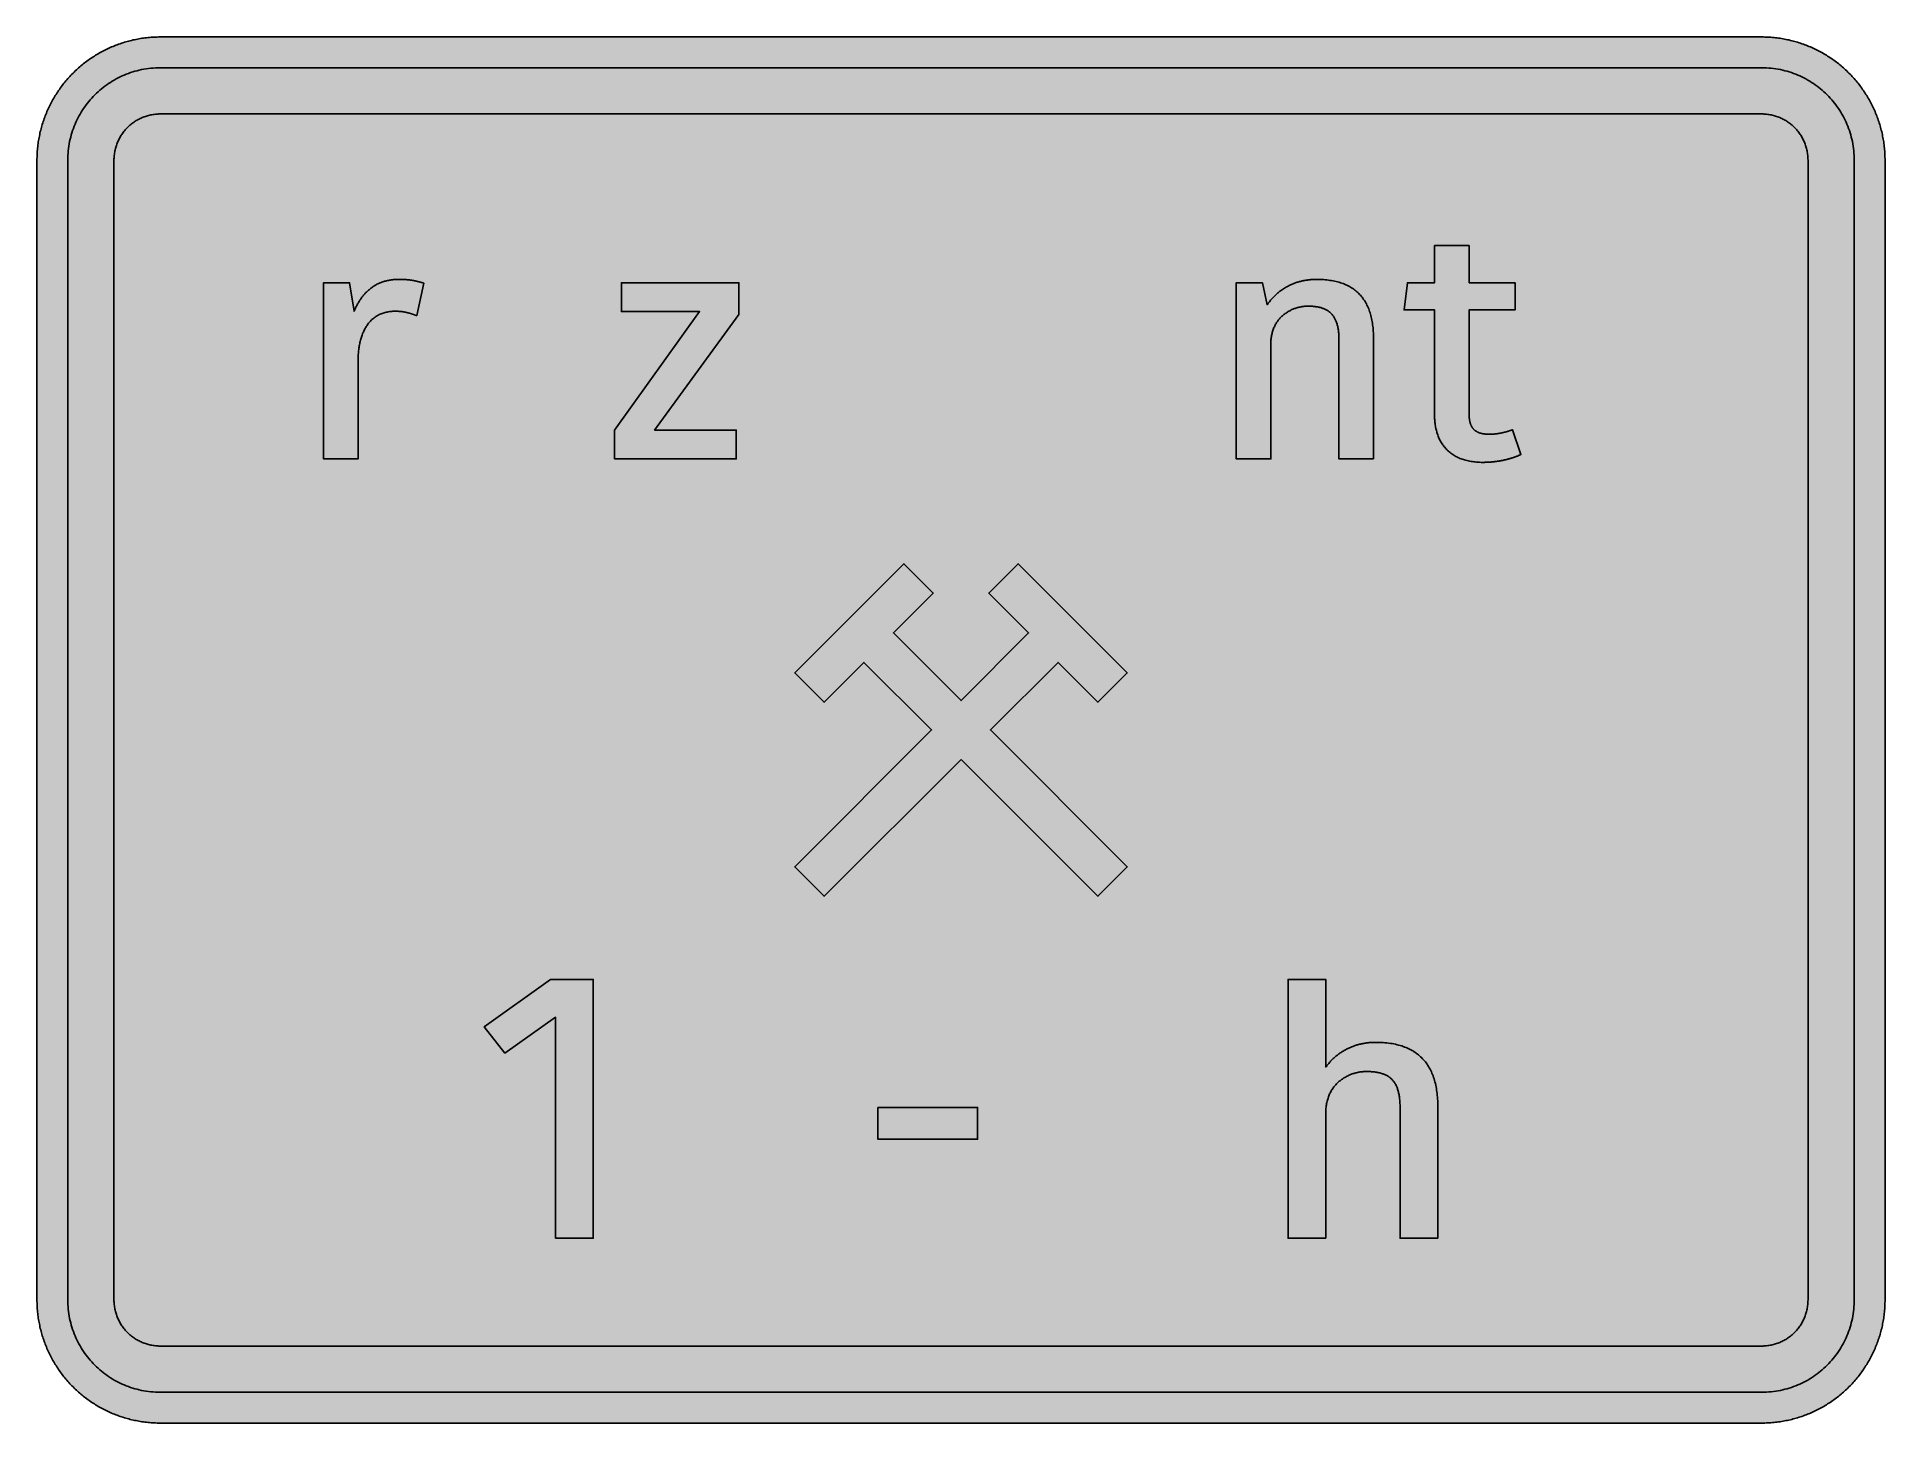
# Model space of a CAD drawing. Header units: millimetres. Extents: x 0 to 212, y 0 to 159.
import ezdxf

# ---------------------------------------------------------------- set-up
doc = ezdxf.new("R2010")
doc.units = ezdxf.units.MM

msp = doc.modelspace()

# ---------------------------------------------------------------- hatches: boundary and pattern name
for color, points in [(254, [(14.1633, 0.0536), (13.9878, 0.0533), (13.8125, 0.0559), (13.6373, 0.061), (13.462, 0.0686), (13.2893, 0.0787), (13.114, 0.0914), (12.9413, 0.1041), (12.7686, 0.1219), (12.5959, 0.1397), (12.4231, 0.16), (12.2504, 0.1829), (12.0777, 0.2057), (11.9075, 0.2337), (11.7373, 0.2616), (11.5672, 0.2921), (11.397, 0.3251), (11.2268, 0.3607), (11.0592, 0.3988), (10.8915, 0.4369), (10.7239, 0.4775), (10.5562, 0.5207), (10.3886, 0.5664), (10.2235, 0.6121), (10.0584, 0.6629), (9.8933, 0.7137), (9.7307, 0.7671), (9.5682, 0.8204), (9.4056, 0.8788), (9.2431, 0.9373), (9.083, 0.9982), (8.923, 1.0617), (8.763, 1.1252), (8.6055, 1.1938), (8.4455, 1.2624), (8.2906, 1.331), (8.1331, 1.4046), (7.9781, 1.4783), (7.8232, 1.5545), (7.6708, 1.6332), (7.5184, 1.7145), (7.366, 1.7958), (7.2161, 1.8796), (7.0663, 1.966), (6.919, 2.0523), (6.7716, 2.1438), (6.6243, 2.2352), (6.4795, 2.3266), (6.3348, 2.4232), (6.19, 2.5197), (6.0477, 2.6187), (5.908, 2.7178), (5.7683, 2.8194), (5.6286, 2.9235), (5.4915, 3.0302), (5.3543, 3.1369), (5.2197, 3.2461), (5.0851, 3.3579), (4.953, 3.4722), (4.8209, 3.5865), (4.6914, 3.7033), (4.5644, 3.8202), (4.4348, 3.9395), (4.3104, 4.0615), (4.1859, 4.1859), (4.0615, 4.3104), (3.9395, 4.4348), (3.8202, 4.5618), (3.7033, 4.6914), (3.5865, 4.8209), (3.4722, 4.953), (3.3579, 5.0851), (3.2487, 5.2197), (3.1369, 5.3543), (3.0302, 5.4915), (2.9235, 5.6286), (2.8194, 5.7683), (2.7178, 5.908), (2.6187, 6.0477), (2.5197, 6.19), (2.4232, 6.3348), (2.3266, 6.477), (2.2352, 6.6243), (2.1438, 6.7691), (2.0523, 6.919), (1.966, 7.0663), (1.8796, 7.2161), (1.7958, 7.366), (1.7145, 7.5184), (1.6332, 7.6708), (1.5545, 7.8232), (1.4783, 7.9781), (1.4046, 8.1331), (1.331, 8.2906), (1.2598, 8.4455), (1.1913, 8.603), (1.1252, 8.763), (1.0592, 8.923), (0.9982, 9.083), (0.9373, 9.2431), (0.8763, 9.4056), (0.8204, 9.5682), (0.7645, 9.7307), (0.7112, 9.8933), (0.6604, 10.0584), (0.6121, 10.2235), (0.5639, 10.3911), (0.5207, 10.5562), (0.4775, 10.7239), (0.4343, 10.8915), (0.3962, 11.0592), (0.3607, 11.2268), (0.3251, 11.397), (0.2921, 11.5672), (0.2616, 11.7373), (0.2311, 11.9075), (0.2057, 12.0802), (0.1803, 12.2504), (0.1575, 12.4231), (0.1372, 12.5959), (0.1194, 12.7686), (0.1041, 12.9413), (0.0889, 13.1166), (0.0787, 13.2893), (0.0686, 13.4645), (0.061, 13.6373), (0.0559, 13.8125), (0.0508, 13.9878), (0.0508, 14.163), (0.0522, 144.6925), (0.0508, 144.8664), (0.0559, 145.0416), (0.061, 145.2169), (0.0686, 145.3896), (0.0787, 145.5649), (0.0889, 145.7376), (0.1041, 145.9128), (0.1194, 146.0856), (0.1372, 146.2583), (0.1575, 146.431), (0.1803, 146.6037), (0.2057, 146.7739), (0.2311, 146.9466), (0.2616, 147.1168), (0.2921, 147.287), (0.3251, 147.4572), (0.3607, 147.6248), (0.3962, 147.795), (0.4343, 147.9626), (0.4775, 148.1303), (0.5207, 148.2979), (0.5639, 148.463), (0.6121, 148.6281), (0.6604, 148.7932), (0.7112, 148.9583), (0.7645, 149.1234), (0.8204, 149.286), (0.8763, 149.4485), (0.9373, 149.6111), (0.9982, 149.7711), (1.0592, 149.9311), (1.1252, 150.0911), (1.1913, 150.2486), (1.2598, 150.4061), (1.331, 150.5636), (1.4046, 150.7185), (1.4783, 150.876), (1.5545, 151.0284), (1.6332, 151.1833), (1.7145, 151.3357), (1.7958, 151.4856), (1.8796, 151.638), (1.966, 151.7879), (2.0523, 151.9352), (2.1438, 152.0825), (2.2352, 152.2298), (2.3266, 152.3746), (2.4232, 152.5194), (2.5197, 152.6616), (2.6187, 152.8039), (2.7178, 152.9461), (2.8194, 153.0858), (2.9235, 153.2255), (3.0302, 153.3627), (3.1369, 153.4973), (3.2487, 153.6344), (3.3579, 153.7665), (3.4722, 153.8986), (3.5865, 154.0307), (3.7033, 154.1602), (3.8202, 154.2898), (3.9395, 154.4168), (4.0615, 154.5438), (4.1859, 154.6682), (4.3104, 154.7901), (4.4348, 154.9121), (4.5644, 155.034), (4.6914, 155.1508), (4.8209, 155.2677), (4.953, 155.382), (5.0851, 155.4937), (5.2197, 155.6055), (5.3543, 155.7147), (5.4915, 155.8239), (5.6286, 155.9281), (5.7683, 156.0322), (5.908, 156.1338), (6.0477, 156.2354), (6.19, 156.3345), (6.3348, 156.431), (6.4795, 156.525), (6.6243, 156.6189), (6.7716, 156.7104), (6.919, 156.7993), (7.0663, 156.8882), (7.2161, 156.9745), (7.366, 157.0584), (7.5184, 157.1396), (7.6708, 157.2209), (7.8232, 157.2971), (7.9781, 157.3733), (8.1331, 157.4495), (8.2906, 157.5206), (8.4455, 157.5918), (8.6055, 157.6603), (8.763, 157.7289), (8.923, 157.7924), (9.083, 157.8559), (9.2431, 157.9169), (9.4056, 157.9753), (9.5682, 158.0337), (9.7307, 158.0871), (9.8933, 158.1404), (10.0584, 158.1912), (10.2235, 158.242), (10.3886, 158.2877), (10.5562, 158.3334), (10.7239, 158.3766), (10.8915, 158.4173), (11.0592, 158.4579), (11.2268, 158.4935), (11.397, 158.529), (11.5672, 158.562), (11.7373, 158.5925), (11.9075, 158.6205), (12.0777, 158.6484), (12.2504, 158.6713), (12.4231, 158.6941), (12.5959, 158.7144), (12.7686, 158.7322), (12.9413, 158.75), (13.114, 158.7627), (13.2893, 158.7754), (13.462, 158.7856), (13.6373, 158.7932), (13.8125, 158.7983), (13.9878, 158.8008), (14.163, 158.8033), (197.6078, 158.8036), (197.7822, 158.8008), (197.9574, 158.7983), (198.1327, 158.7932), (198.3054, 158.7856), (198.4807, 158.7754), (198.6534, 158.7627), (198.8287, 158.75), (199.0014, 158.7322), (199.1741, 158.7144), (199.3468, 158.6941), (199.5195, 158.6713), (199.6897, 158.6484), (199.8624, 158.6205), (200.0326, 158.5925), (200.2028, 158.562), (200.373, 158.529), (200.5432, 158.4935), (200.7108, 158.4579), (200.8784, 158.4173), (201.0461, 158.3766), (201.2137, 158.3334), (201.3788, 158.2877), (201.5465, 158.242), (201.7116, 158.1912), (201.8767, 158.1404), (202.0392, 158.0871), (202.2018, 158.0337), (202.3643, 157.9753), (202.5269, 157.9169), (202.6869, 157.8559), (202.8469, 157.7924), (203.007, 157.7289), (203.167, 157.6603), (203.3245, 157.5918), (203.4794, 157.5206), (203.6369, 157.4495), (203.7918, 157.3733), (203.9468, 157.2971), (204.0992, 157.2209), (204.2516, 157.1396), (204.404, 157.0584), (204.5538, 156.9745), (204.7037, 156.8882), (204.8535, 156.7993), (205.0009, 156.7104), (205.1456, 156.6189), (205.293, 156.525), (205.4352, 156.431), (205.58, 156.3345), (205.7222, 156.2354), (205.8619, 156.1338), (206.0016, 156.0322), (206.1413, 155.9281), (206.2785, 155.8239), (206.4156, 155.7147), (206.5503, 155.6055), (206.6849, 155.4937), (206.817, 155.382), (206.949, 155.2677), (207.0786, 155.1508), (207.2081, 155.034), (207.3351, 154.9121), (207.4596, 154.7901), (207.584, 154.6682), (207.7085, 154.5438), (207.8304, 154.4168), (207.9498, 154.2898), (208.0666, 154.1602), (208.1835, 154.0307), (208.2978, 153.8986), (208.4121, 153.7665), (208.5238, 153.6344), (208.6331, 153.4973), (208.7397, 153.3627), (208.8464, 153.2255), (208.9506, 153.0858), (209.0522, 152.9461), (209.1512, 152.8039), (209.2503, 152.6616), (209.3468, 152.5194), (209.4433, 152.3746), (209.5348, 152.2298), (209.6262, 152.0825), (209.7176, 151.9352), (209.804, 151.7879), (209.8904, 151.638), (209.9742, 151.4856), (210.0555, 151.3357), (210.1367, 151.1833), (210.2155, 151.0284), (210.2917, 150.876), (210.3653, 150.7185), (210.439, 150.5636), (210.5076, 150.4061), (210.5762, 150.2486), (210.6447, 150.0911), (210.7082, 149.9311), (210.7717, 149.7711), (210.8327, 149.6111), (210.8911, 149.4485), (210.9495, 149.286), (211.0029, 149.1234), (211.0562, 148.9583), (211.107, 148.7932), (211.1578, 148.6281), (211.2035, 148.463), (211.2493, 148.2979), (211.2924, 148.1303), (211.3331, 147.9626), (211.3712, 147.795), (211.4093, 147.6248), (211.4448, 147.4572), (211.4779, 147.287), (211.5083, 147.1168), (211.5363, 146.9466), (211.5642, 146.7739), (211.5871, 146.6037), (211.6099, 146.431), (211.6303, 146.2583), (211.648, 146.0856), (211.6658, 145.9128), (211.6785, 145.7376), (211.6912, 145.5649), (211.7014, 145.3896), (211.709, 145.2169), (211.7141, 145.0416), (211.7166, 144.8664), (211.7166, 144.6911), (211.7189, 14.1647), (211.7166, 13.9878), (211.7141, 13.8125), (211.709, 13.6373), (211.7014, 13.4645), (211.6912, 13.2893), (211.6785, 13.1166), (211.6658, 12.9413), (211.648, 12.7686), (211.6303, 12.5959), (211.6099, 12.4231), (211.5871, 12.2504), (211.5642, 12.0802), (211.5363, 11.9075), (211.5083, 11.7373), (211.4779, 11.5672), (211.4448, 11.397), (211.4093, 11.2268), (211.3712, 11.0592), (211.3331, 10.8915), (211.2924, 10.7239), (211.2493, 10.5562), (211.2035, 10.3911), (211.1578, 10.2235), (211.107, 10.0584), (211.0562, 9.8933), (211.0029, 9.7307), (210.9495, 9.5682), (210.8911, 9.4056), (210.8327, 9.2431), (210.7717, 9.083), (210.7082, 8.923), (210.6447, 8.763), (210.5762, 8.603), (210.5076, 8.4455), (210.439, 8.2906), (210.3653, 8.1331), (210.2917, 7.9781), (210.2155, 7.8232), (210.1367, 7.6708), (210.0555, 7.5184), (209.9742, 7.366), (209.8904, 7.2161), (209.804, 7.0663), (209.7176, 6.919), (209.6262, 6.7691), (209.5348, 6.6243), (209.4433, 6.477), (209.3468, 6.3348), (209.2503, 6.19), (209.1512, 6.0477), (209.0522, 5.908), (208.9506, 5.7683), (208.8464, 5.6286), (208.7397, 5.4915), (208.6331, 5.3543), (208.5238, 5.2197), (208.4121, 5.0851), (208.2978, 4.953), (208.1835, 4.8209), (208.0666, 4.6914), (207.9498, 4.5618), (207.8304, 4.4348), (207.7085, 4.3104), (207.584, 4.1859), (207.4596, 4.0615), (207.3351, 3.9395), (207.2081, 3.8202), (207.0786, 3.7033), (206.949, 3.5865), (206.817, 3.4722), (206.6849, 3.3579), (206.5503, 3.2461), (206.4156, 3.1369), (206.2785, 3.0302), (206.1413, 2.9235), (206.0016, 2.8194), (205.8619, 2.7178), (205.7222, 2.6187), (205.58, 2.5197), (205.4352, 2.4232), (205.293, 2.3266), (205.1456, 2.2352), (205.0009, 2.1438), (204.8535, 2.0523), (204.7037, 1.966), (204.5538, 1.8796), (204.404, 1.7958), (204.2516, 1.7145), (204.0992, 1.6332), (203.9468, 1.5545), (203.7918, 1.4783), (203.6369, 1.4046), (203.4794, 1.331), (203.3245, 1.2624), (203.167, 1.1938), (203.007, 1.1252), (202.8469, 1.0617), (202.6869, 0.9982), (202.5269, 0.9373), (202.3643, 0.8788), (202.2018, 0.8204), (202.0392, 0.7671), (201.8767, 0.7137), (201.7116, 0.6629), (201.5465, 0.6121), (201.3788, 0.5664), (201.2137, 0.5207), (201.0461, 0.4775), (200.8784, 0.4369), (200.7108, 0.3988), (200.5432, 0.3607), (200.373, 0.3251), (200.2028, 0.2921), (200.0326, 0.2616), (199.8624, 0.2337), (199.6897, 0.2057), (199.5195, 0.1829), (199.3468, 0.16), (199.1741, 0.1397), (199.0014, 0.1219), (198.8287, 0.1041), (198.6534, 0.0914), (198.4807, 0.0787), (198.3054, 0.0686), (198.1327, 0.061), (197.9574, 0.0559), (197.7822, 0.0533), (197.6069, 0.0533)]), (59, [(14.1633, 3.5814), (13.8887, 3.5839), (13.6169, 3.5941), (13.3477, 3.6119), (13.081, 3.6347), (12.8143, 3.6652), (12.5501, 3.7008), (12.2885, 3.7465), (12.0294, 3.7948), (11.7729, 3.8506), (11.5164, 3.9141), (11.2649, 3.9827), (11.016, 4.0564), (10.7671, 4.1351), (10.5232, 4.2215), (10.2819, 4.3129), (10.0432, 4.412), (9.8069, 4.5161), (9.5733, 4.6228), (9.3447, 4.7371), (9.1186, 4.8565), (8.8951, 4.9809), (8.6741, 5.113), (8.4582, 5.2476), (8.2448, 5.3873), (8.0366, 5.5321), (7.8308, 5.682), (7.6276, 5.8369), (7.4295, 5.9969), (7.2365, 6.1595), (7.046, 6.3297), (6.8605, 6.5024), (6.6777, 6.6802), (6.5024, 6.8605), (6.3271, 7.046), (6.1595, 7.2365), (5.9969, 7.432), (5.8369, 7.6302), (5.682, 7.8308), (5.5321, 8.0366), (5.3873, 8.2448), (5.2451, 8.4582), (5.1105, 8.6741), (4.9809, 8.8951), (4.8565, 9.1186), (4.7371, 9.3447), (4.6228, 9.5758), (4.5136, 9.8069), (4.4094, 10.0432), (4.3129, 10.2819), (4.2215, 10.5232), (4.1351, 10.7696), (4.0538, 11.016), (3.9802, 11.2649), (3.9116, 11.5189), (3.8506, 11.7729), (3.7948, 12.0294), (3.744, 12.2911), (3.7008, 12.5527), (3.6627, 12.8143), (3.6322, 13.081), (3.6093, 13.3502), (3.5916, 13.6195), (3.5814, 13.8913), (3.5789, 14.163), (3.58, 144.6925), (3.5814, 144.9654), (3.5916, 145.2347), (3.6093, 145.5064), (3.6322, 145.7731), (3.6627, 146.0398), (3.7008, 146.304), (3.744, 146.5656), (3.7948, 146.8247), (3.8506, 147.0812), (3.9116, 147.3352), (3.9802, 147.5892), (4.0538, 147.8382), (4.1351, 148.0845), (4.2215, 148.3309), (4.3129, 148.5722), (4.4094, 148.811), (4.5136, 149.0472), (4.6228, 149.2783), (4.7371, 149.5095), (4.8565, 149.7355), (4.9809, 149.9591), (5.1105, 150.1775), (5.2451, 150.3959), (5.3873, 150.6093), (5.5321, 150.8176), (5.682, 151.0233), (5.8369, 151.224), (5.9969, 151.4221), (6.1595, 151.6177), (6.3271, 151.8056), (6.5024, 151.9936), (6.6777, 152.1739), (6.8605, 152.3517), (7.046, 152.5245), (7.2365, 152.6946), (7.4295, 152.8572), (7.6276, 153.0172), (7.8308, 153.1722), (8.0366, 153.322), (8.2448, 153.4668), (8.4582, 153.6065), (8.6741, 153.7411), (8.8951, 153.8732), (9.1186, 153.9977), (9.3447, 154.117), (9.5733, 154.2313), (9.8069, 154.3406), (10.0432, 154.4422), (10.2819, 154.5412), (10.5232, 154.6327), (10.7671, 154.719), (11.016, 154.7978), (11.2649, 154.874), (11.5164, 154.9425), (11.7729, 155.0035), (12.0294, 155.0594), (12.2885, 155.1102), (12.5501, 155.1534), (12.8143, 155.1889), (13.081, 155.2194), (13.3477, 155.2448), (13.6169, 155.26), (13.8887, 155.2702), (14.163, 155.2753), (197.6078, 155.2758), (197.8787, 155.2702), (198.1505, 155.26), (198.4197, 155.2448), (198.689, 155.2194), (198.9557, 155.1889), (199.2173, 155.1534), (199.4789, 155.1102), (199.7405, 155.0594), (199.9971, 155.0035), (200.2511, 154.9425), (200.5051, 154.874), (200.754, 154.7978), (201.0004, 154.719), (201.2467, 154.6327), (201.488, 154.5412), (201.7268, 154.4422), (201.963, 154.3406), (202.1942, 154.2313), (202.4253, 154.117), (202.6514, 153.9977), (202.8749, 153.8732), (203.0959, 153.7411), (203.3118, 153.6065), (203.5251, 153.4668), (203.7334, 153.322), (203.9391, 153.1722), (204.1398, 153.0172), (204.3379, 152.8572), (204.5335, 152.6946), (204.724, 152.5245), (204.9094, 152.3517), (205.0898, 152.1739), (205.2676, 151.9936), (205.4403, 151.8056), (205.6105, 151.6177), (205.773, 151.4221), (205.933, 151.224), (206.088, 151.0233), (206.2378, 150.8176), (206.3826, 150.6093), (206.5223, 150.3959), (206.6569, 150.1775), (206.789, 149.9591), (206.9135, 149.7355), (207.0329, 149.5095), (207.1472, 149.2783), (207.2538, 149.0472), (207.358, 148.811), (207.457, 148.5722), (207.5485, 148.3309), (207.6348, 148.0845), (207.7136, 147.8382), (207.7872, 147.5892), (207.8558, 147.3352), (207.9193, 147.0812), (207.9752, 146.8247), (208.0235, 146.5656), (208.0692, 146.304), (208.1047, 146.0398), (208.1352, 145.7731), (208.1581, 145.5064), (208.1759, 145.2347), (208.186, 144.9654), (208.1911, 144.6911), (208.1911, 14.1647), (208.186, 13.8913), (208.1759, 13.6195), (208.1581, 13.3502), (208.1352, 13.081), (208.1047, 12.8143), (208.0692, 12.5527), (208.0235, 12.2911), (207.9752, 12.0294), (207.9193, 11.7729), (207.8558, 11.5189), (207.7872, 11.2649), (207.7136, 11.016), (207.6348, 10.7696), (207.5485, 10.5232), (207.457, 10.2819), (207.358, 10.0432), (207.2538, 9.8069), (207.1472, 9.5758), (207.0329, 9.3447), (206.9135, 9.1186), (206.789, 8.8951), (206.6569, 8.6741), (206.5223, 8.4582), (206.3826, 8.2448), (206.2378, 8.0366), (206.088, 7.8308), (205.933, 7.6302), (205.773, 7.432), (205.6105, 7.2365), (205.4403, 7.046), (205.2676, 6.8605), (205.0898, 6.6802), (204.9094, 6.5024), (204.724, 6.3297), (204.5335, 6.1595), (204.3379, 5.9969), (204.1398, 5.8369), (203.9391, 5.682), (203.7334, 5.5321), (203.5251, 5.3873), (203.3118, 5.2476), (203.0959, 5.113), (202.8749, 4.9809), (202.6514, 4.8565), (202.4253, 4.7371), (202.1942, 4.6228), (201.963, 4.5161), (201.7268, 4.412), (201.488, 4.3129), (201.2467, 4.2215), (201.0004, 4.1351), (200.754, 4.0564), (200.5051, 3.9827), (200.2511, 3.9141), (199.9971, 3.8506), (199.7405, 3.7948), (199.4789, 3.7465), (199.2173, 3.7008), (198.9557, 3.6652), (198.689, 3.6347), (198.4197, 3.6119), (198.1505, 3.5941), (197.8787, 3.5839), (197.6069, 3.5789)]), (254, [(14.1633, 8.8731), (14.0259, 8.8748), (13.8887, 8.8798), (13.7541, 8.8875), (13.622, 8.9002), (13.4874, 8.9154), (13.3553, 8.9332), (13.2258, 8.9535), (13.0962, 8.9789), (12.9667, 9.0068), (12.8397, 9.0373), (12.7127, 9.0729), (12.5882, 9.1084), (12.4663, 9.1491), (12.3419, 9.1923), (12.2225, 9.238), (12.1031, 9.2888), (11.9837, 9.3396), (11.8694, 9.3929), (11.7526, 9.4513), (11.6408, 9.5098), (11.5291, 9.5733), (11.4198, 9.6368), (11.3106, 9.7053), (11.2039, 9.7765), (11.0998, 9.8476), (10.9957, 9.9238), (10.8966, 10), (10.7975, 10.0787), (10.6985, 10.1625), (10.6045, 10.2464), (10.5105, 10.3327), (10.4216, 10.4216), (10.3327, 10.5131), (10.2464, 10.6045), (10.16, 10.701), (10.0787, 10.7975), (10, 10.8966), (9.9212, 10.9982), (9.8476, 11.0998), (9.7739, 11.2039), (9.7053, 11.3106), (9.6368, 11.4198), (9.5707, 11.5291), (9.5098, 11.6408), (9.4488, 11.7551), (9.3929, 11.8694), (9.337, 11.9863), (9.2862, 12.1031), (9.238, 12.2225), (9.1923, 12.3444), (9.1491, 12.4663), (9.1084, 12.5908), (9.0703, 12.7152), (9.0373, 12.8397), (9.0068, 12.9692), (8.9789, 13.0962), (8.9535, 13.2258), (8.9306, 13.3579), (8.9129, 13.4899), (8.8976, 13.622), (8.8849, 13.7566), (8.8773, 13.8913), (8.8722, 14.0259), (8.8697, 14.163), (8.8717, 144.6925), (8.8722, 144.8283), (8.8773, 144.9629), (8.8849, 145.0975), (8.8976, 145.2321), (8.9129, 145.3642), (8.9306, 145.4963), (8.9535, 145.6284), (8.9789, 145.7579), (9.0068, 145.8849), (9.0373, 146.0144), (9.0703, 146.1389), (9.1084, 146.2634), (9.1491, 146.3878), (9.1923, 146.5097), (9.238, 146.6317), (9.2862, 146.751), (9.337, 146.8679), (9.3929, 146.9847), (9.4488, 147.099), (9.5098, 147.2133), (9.5707, 147.3251), (9.6368, 147.4343), (9.7053, 147.5435), (9.7739, 147.6502), (9.8476, 147.7543), (9.9212, 147.8559), (10, 147.9575), (10.0787, 148.0566), (10.16, 148.1531), (10.2464, 148.2496), (10.3327, 148.3411), (10.4216, 148.4325), (10.5105, 148.5214), (10.6045, 148.6078), (10.6985, 148.6916), (10.7975, 148.7754), (10.8966, 148.8542), (10.9957, 148.9304), (11.0998, 149.0066), (11.2039, 149.0777), (11.3106, 149.1488), (11.4198, 149.2174), (11.5291, 149.2809), (11.6408, 149.3444), (11.7526, 149.4028), (11.8694, 149.4612), (11.9837, 149.5146), (12.1031, 149.5679), (12.2225, 149.6162), (12.3419, 149.6619), (12.4663, 149.7051), (12.5882, 149.7457), (12.7127, 149.7813), (12.8397, 149.8168), (12.9667, 149.8473), (13.0962, 149.8752), (13.2258, 149.9006), (13.3553, 149.921), (13.4874, 149.9413), (13.622, 149.9565), (13.7541, 149.9667), (13.8887, 149.9768), (14.0259, 149.9819), (14.163, 149.9819), (197.6078, 149.9842), (197.7441, 149.9819), (197.8787, 149.9768), (198.0133, 149.9667), (198.1479, 149.9565), (198.28, 149.9413), (198.4121, 149.921), (198.5442, 149.9006), (198.6737, 149.8752), (198.8007, 149.8473), (198.9303, 149.8168), (199.0547, 149.7813), (199.1792, 149.7457), (199.3036, 149.7051), (199.4256, 149.6619), (199.5475, 149.6162), (199.6669, 149.5679), (199.7837, 149.5146), (199.9005, 149.4612), (200.0148, 149.4028), (200.1291, 149.3444), (200.2409, 149.2809), (200.3501, 149.2174), (200.4593, 149.1488), (200.566, 149.0777), (200.6702, 149.0066), (200.7718, 148.9304), (200.8734, 148.8542), (200.9724, 148.7754), (201.0689, 148.6916), (201.1655, 148.6078), (201.2569, 148.5214), (201.3483, 148.4325), (201.4372, 148.3411), (201.5236, 148.2496), (201.6074, 148.1531), (201.6912, 148.0566), (201.77, 147.9575), (201.8462, 147.8559), (201.9224, 147.7543), (201.9935, 147.6502), (202.0646, 147.5435), (202.1332, 147.4343), (202.1967, 147.3251), (202.2602, 147.2133), (202.3186, 147.099), (202.377, 146.9847), (202.4304, 146.8679), (202.4812, 146.751), (202.532, 146.6317), (202.5777, 146.5097), (202.6209, 146.3878), (202.6615, 146.2634), (202.6971, 146.1389), (202.7326, 146.0144), (202.7631, 145.8849), (202.7911, 145.7579), (202.8165, 145.6284), (202.8368, 145.4963), (202.8546, 145.3642), (202.8698, 145.2321), (202.8825, 145.0975), (202.8901, 144.9629), (202.8952, 144.8283), (202.8977, 144.6911), (202.8994, 14.1647), (202.8952, 14.0259), (202.8901, 13.8913), (202.8825, 13.7566), (202.8698, 13.622), (202.8546, 13.4899), (202.8368, 13.3579), (202.8165, 13.2258), (202.7911, 13.0962), (202.7631, 12.9692), (202.7326, 12.8397), (202.6971, 12.7152), (202.6615, 12.5908), (202.6209, 12.4663), (202.5777, 12.3444), (202.532, 12.2225), (202.4812, 12.1031), (202.4304, 11.9863), (202.377, 11.8694), (202.3186, 11.7551), (202.2602, 11.6408), (202.1967, 11.5291), (202.1332, 11.4198), (202.0646, 11.3106), (201.9935, 11.2039), (201.9224, 11.0998), (201.8462, 10.9982), (201.77, 10.8966), (201.6912, 10.7975), (201.6074, 10.701), (201.5236, 10.6045), (201.4372, 10.5131), (201.3483, 10.4216), (201.2569, 10.3327), (201.1655, 10.2464), (201.0689, 10.1625), (200.9724, 10.0787), (200.8734, 10), (200.7718, 9.9238), (200.6702, 9.8476), (200.566, 9.7765), (200.4593, 9.7053), (200.3501, 9.6368), (200.2409, 9.5733), (200.1291, 9.5098), (200.0148, 9.4513), (199.9005, 9.3929), (199.7837, 9.3396), (199.6669, 9.2888), (199.5475, 9.238), (199.4256, 9.1923), (199.3036, 9.1491), (199.1792, 9.1084), (199.0547, 9.0729), (198.9303, 9.0373), (198.8007, 9.0068), (198.6737, 8.9789), (198.5442, 8.9535), (198.4121, 8.9332), (198.28, 8.9154), (198.1479, 8.9002), (198.0133, 8.8875), (197.8787, 8.8798), (197.7441, 8.8748), (197.6069, 8.8722)]), (59, [(160.117, 115.5164), (160.1165, 115.3693), (160.1216, 115.222), (160.1267, 115.0798), (160.1368, 114.9375), (160.147, 114.7953), (160.1622, 114.6556), (160.1775, 114.5159), (160.1978, 114.3787), (160.2181, 114.2441), (160.2435, 114.1095), (160.2689, 113.9774), (160.2994, 113.8479), (160.3299, 113.7183), (160.3654, 113.5913), (160.401, 113.4643), (160.4416, 113.3399), (160.4848, 113.218), (160.5305, 113.0986), (160.5763, 112.9792), (160.6271, 112.8624), (160.6804, 112.7481), (160.7363, 112.6363), (160.7947, 112.5245), (160.8557, 112.4153), (160.9217, 112.3086), (160.9877, 112.2045), (161.0563, 112.1004), (161.13, 112.0013), (161.2036, 111.9022), (161.2824, 111.8057), (161.3611, 111.7117), (161.4449, 111.6203), (161.5313, 111.5314), (161.6202, 111.445), (161.7116, 111.3587), (161.8056, 111.2774), (161.9021, 111.1987), (162.0037, 111.1199), (162.1053, 111.0463), (162.212, 110.9726), (162.3212, 110.904), (162.4305, 110.8354), (162.5448, 110.7719), (162.6641, 110.711), (162.7835, 110.65), (162.9054, 110.5941), (163.0324, 110.5408), (163.162, 110.49), (163.2915, 110.4417), (163.4261, 110.396), (163.5658, 110.3554), (163.7055, 110.3147), (163.8503, 110.2792), (163.9951, 110.2462), (164.145, 110.2157), (164.2974, 110.1877), (164.4523, 110.1623), (164.6123, 110.142), (164.7723, 110.1242), (164.9374, 110.109), (165.1051, 110.0988), (165.2753, 110.0887), (165.4505, 110.0836), (165.6258, 110.0836), (165.6969, 110.0836), (165.768, 110.0836), (165.8391, 110.0836), (165.9103, 110.0861), (165.9814, 110.0887), (166.05, 110.0912), (166.1211, 110.0938), (166.1922, 110.0963), (166.2633, 110.0988), (166.3319, 110.1039), (166.403, 110.1065), (166.4741, 110.1115), (166.5427, 110.1166), (166.6138, 110.1217), (166.6824, 110.1293), (166.7535, 110.1344), (166.8221, 110.142), (166.8932, 110.1496), (166.9618, 110.1573), (167.0329, 110.1649), (167.1015, 110.1725), (167.1726, 110.1827), (167.2412, 110.1928), (167.3098, 110.203), (167.3809, 110.2131), (167.4495, 110.2233), (167.5181, 110.2335), (167.5867, 110.2462), (167.6552, 110.2589), (167.7238, 110.269), (167.7949, 110.2843), (167.8635, 110.297), (167.9321, 110.3097), (168.0007, 110.3249), (168.0693, 110.3401), (168.1353, 110.3554), (168.2039, 110.3706), (168.2725, 110.3859), (168.341, 110.4036), (168.4096, 110.4214), (168.4757, 110.4392), (168.5442, 110.457), (168.6128, 110.4748), (168.6789, 110.4925), (168.7474, 110.5129), (168.816, 110.5332), (168.8821, 110.5535), (168.9506, 110.5738), (169.0167, 110.5967), (169.0827, 110.617), (169.1513, 110.6399), (169.2173, 110.6627), (169.2834, 110.6856), (169.352, 110.711), (169.418, 110.7338), (169.484, 110.7592), (169.5501, 110.7846), (169.6161, 110.81), (169.6822, 110.8354), (169.7482, 110.8634), (169.8142, 110.8913), (169.8803, 110.9193), (169.9463, 110.9472), (170.0124, 110.9751), (169.0426, 113.8093), (168.9938, 113.792), (168.9481, 113.7768), (168.8998, 113.759), (168.8541, 113.7437), (168.8084, 113.7285), (168.7627, 113.7158), (168.717, 113.7006), (168.6738, 113.6853), (168.6281, 113.6726), (168.5849, 113.6574), (168.5392, 113.6447), (168.496, 113.632), (168.4528, 113.6193), (168.4096, 113.6066), (168.3664, 113.5939), (168.3233, 113.5812), (168.2801, 113.571), (168.2369, 113.5583), (168.1963, 113.5482), (168.1531, 113.5355), (168.1099, 113.5253), (168.0693, 113.5151), (168.0286, 113.505), (167.9854, 113.4948), (167.9448, 113.4847), (167.9042, 113.477), (167.8635, 113.4669), (167.8229, 113.4567), (167.7797, 113.4491), (167.7391, 113.4415), (167.6984, 113.4339), (167.6603, 113.4237), (167.6197, 113.4161), (167.579, 113.411), (167.5384, 113.4034), (167.4978, 113.3958), (167.4571, 113.3907), (167.4165, 113.3831), (167.3784, 113.378), (167.3377, 113.3704), (167.2971, 113.3653), (167.2565, 113.3602), (167.2184, 113.3551), (167.1777, 113.35), (167.1371, 113.345), (167.0964, 113.3424), (167.0583, 113.3373), (167.0177, 113.3323), (166.9771, 113.3297), (166.9364, 113.3272), (166.8958, 113.3221), (166.8551, 113.3196), (166.8145, 113.317), (166.7739, 113.3145), (166.7358, 113.3119), (166.6926, 113.3119), (166.6519, 113.3094), (166.6113, 113.3069), (166.5707, 113.3069), (166.53, 113.3043), (166.4894, 113.3043), (166.4462, 113.3043), (166.4056, 113.3043), (166.3649, 113.3043), (166.2836, 113.3043), (166.2024, 113.3069), (166.1262, 113.3094), (166.05, 113.3145), (165.9763, 113.3196), (165.9026, 113.3246), (165.8341, 113.3348), (165.7629, 113.3424), (165.6969, 113.3526), (165.6309, 113.3653), (165.5674, 113.378), (165.5039, 113.3932), (165.4429, 113.4085), (165.3819, 113.4237), (165.3261, 113.4415), (165.2676, 113.4618), (165.2143, 113.4796), (165.161, 113.5024), (165.1076, 113.5253), (165.0594, 113.5482), (165.0086, 113.5736), (164.9628, 113.599), (164.9171, 113.6244), (164.8714, 113.6548), (164.8282, 113.6828), (164.785, 113.7133), (164.7469, 113.7463), (164.7063, 113.7768), (164.6682, 113.8123), (164.6326, 113.8453), (164.5971, 113.8834), (164.5641, 113.919), (164.531, 113.9571), (164.5006, 113.9977), (164.4701, 114.0384), (164.4396, 114.079), (164.4142, 114.1222), (164.3863, 114.1654), (164.3609, 114.2111), (164.338, 114.2568), (164.3151, 114.3051), (164.2923, 114.3533), (164.272, 114.4016), (164.2516, 114.4524), (164.2339, 114.5032), (164.2161, 114.554), (164.2008, 114.6073), (164.1856, 114.6632), (164.1704, 114.7191), (164.1577, 114.775), (164.1475, 114.8334), (164.1348, 114.8918), (164.1246, 114.9502), (164.117, 115.0112), (164.1069, 115.0722), (164.0992, 115.1357), (164.0942, 115.1992), (164.0891, 115.2627), (164.084, 115.3287), (164.0789, 115.3947), (164.0764, 115.4633), (164.0764, 115.5319), (164.0738, 115.6005), (164.0738, 115.6716), (164.0748, 127.5468), (169.3527, 127.5468), (169.3527, 130.6516), (164.0748, 130.6516), (164.0748, 134.9192), (160.117, 134.9192), (160.117, 130.6516), (157.0122, 130.6516), (156.6252, 127.5468), (160.117, 127.5468)]), (59, [(41.1, 127.3912), (41.1378, 127.3886), (41.1785, 127.3886), (41.2191, 127.3886), (41.2572, 127.3886), (41.2953, 127.3861), (41.336, 127.3861), (41.3741, 127.3835), (41.4122, 127.3835), (41.4503, 127.381), (41.4884, 127.3785), (41.5265, 127.3759), (41.5646, 127.3734), (41.6027, 127.3708), (41.6408, 127.3683), (41.6789, 127.3632), (41.717, 127.3607), (41.7525, 127.3556), (41.7906, 127.3531), (41.8287, 127.348), (41.8643, 127.3429), (41.9024, 127.3378), (41.9379, 127.3327), (41.976, 127.3277), (42.0116, 127.3226), (42.0497, 127.3175), (42.0853, 127.3099), (42.1234, 127.3048), (42.1589, 127.2972), (42.197, 127.2921), (42.2326, 127.2845), (42.2707, 127.2769), (42.3062, 127.2692), (42.3443, 127.2616), (42.3799, 127.254), (42.418, 127.2438), (42.4536, 127.2362), (42.4917, 127.2261), (42.5298, 127.2184), (42.5653, 127.2083), (42.6034, 127.1981), (42.6415, 127.188), (42.6771, 127.1778), (42.7152, 127.1676), (42.7533, 127.1575), (42.7914, 127.1473), (42.8295, 127.1346), (42.8676, 127.1245), (42.9057, 127.1118), (42.9438, 127.0991), (42.9819, 127.0864), (43.02, 127.0737), (43.0606, 127.061), (43.0987, 127.0483), (43.1394, 127.0356), (43.1775, 127.0229), (43.2181, 127.0076), (43.2562, 126.9924), (43.2968, 126.9797), (43.3375, 126.9644), (43.3781, 126.9492), (43.4188, 126.934), (43.4594, 126.9187), (43.5026, 126.9009), (43.5432, 126.8857), (44.3604, 130.6128), (44.3205, 130.622), (44.2824, 130.6322), (44.2443, 130.6449), (44.2087, 130.6551), (44.1706, 130.6652), (44.1325, 130.6754), (44.0969, 130.6855), (44.0588, 130.6957), (44.0207, 130.7059), (43.9852, 130.716), (43.9471, 130.7262), (43.9115, 130.7363), (43.8734, 130.7465), (43.8379, 130.7567), (43.7998, 130.7668), (43.7617, 130.777), (43.7261, 130.7871), (43.688, 130.7948), (43.6499, 130.8049), (43.6118, 130.8125), (43.5762, 130.8227), (43.5381, 130.8303), (43.5, 130.8405), (43.4594, 130.8481), (43.4213, 130.8583), (43.3832, 130.8659), (43.3426, 130.8735), (43.3045, 130.8811), (43.2638, 130.8887), (43.2232, 130.8964), (43.1825, 130.904), (43.1419, 130.9116), (43.0987, 130.9192), (43.0581, 130.9268), (43.0149, 130.9319), (42.9717, 130.9395), (42.9285, 130.9472), (42.8854, 130.9522), (42.8396, 130.9573), (42.7939, 130.9649), (42.7482, 130.97), (42.7025, 130.9751), (42.6568, 130.9802), (42.6085, 130.9853), (42.5602, 130.9903), (42.512, 130.9954), (42.4612, 131.0005), (42.4104, 131.003), (42.3596, 131.0081), (42.3088, 131.0107), (42.2554, 131.0157), (42.2021, 131.0183), (42.1462, 131.0208), (42.0903, 131.0234), (42.0345, 131.0259), (41.9786, 131.0284), (41.9202, 131.031), (41.8617, 131.0335), (41.8008, 131.0335), (41.7398, 131.0361), (41.6789, 131.0361), (41.6154, 131.0361), (41.5519, 131.0361), (41.4884, 131.0361), (41.3614, 131.0361), (41.2369, 131.0335), (41.1124, 131.0259), (40.9931, 131.0183), (40.8711, 131.0081), (40.7543, 130.9954), (40.6375, 130.9827), (40.5232, 130.9649), (40.4114, 130.9472), (40.2996, 130.9243), (40.1904, 130.9014), (40.0812, 130.876), (39.9771, 130.8506), (39.8704, 130.8202), (39.7688, 130.7897), (39.6672, 130.7567), (39.5656, 130.7211), (39.4665, 130.6855), (39.37, 130.6474), (39.276, 130.6068), (39.182, 130.5636), (39.0881, 130.5204), (38.9966, 130.4722), (38.9077, 130.4265), (38.8188, 130.3757), (38.7325, 130.3249), (38.6486, 130.2715), (38.5648, 130.2182), (38.481, 130.1623), (38.3997, 130.1039), (38.321, 130.0455), (38.2422, 129.9845), (38.166, 129.9235), (38.0898, 129.86), (38.0136, 129.794), (37.9425, 129.728), (37.8689, 129.6594), (37.7977, 129.5908), (37.7292, 129.5197), (37.6606, 129.4486), (37.5945, 129.3749), (37.5285, 129.3012), (37.465, 129.225), (37.4015, 129.1463), (37.338, 129.0701), (37.277, 128.9888), (37.2186, 128.9101), (37.1602, 128.8288), (37.1018, 128.745), (37.0459, 128.6612), (36.99, 128.5773), (36.9367, 128.491), (36.8833, 128.4046), (36.83, 128.3157), (36.7792, 128.2268), (36.7309, 128.1379), (36.6801, 128.0465), (36.6319, 127.955), (36.5862, 127.8636), (36.5404, 127.7696), (36.4947, 127.6756), (36.4515, 127.5817), (36.4084, 127.4851), (36.3652, 127.3912), (35.862, 130.6516), (32.8732, 130.6516), (32.8732, 110.4731), (36.8321, 110.4731), (36.8321, 121.726), (36.8325, 121.8717), (36.8351, 122.0165), (36.8402, 122.1613), (36.8452, 122.3061), (36.8529, 122.4483), (36.863, 122.5906), (36.8757, 122.7303), (36.891, 122.87), (36.9062, 123.0097), (36.924, 123.1443), (36.9443, 123.2814), (36.9646, 123.4135), (36.99, 123.5481), (37.0154, 123.6777), (37.0434, 123.8072), (37.0713, 123.9368), (37.1043, 124.0612), (37.1373, 124.1882), (37.1729, 124.3101), (37.211, 124.4321), (37.2516, 124.5514), (37.2923, 124.6683), (37.338, 124.7851), (37.3837, 124.8994), (37.432, 125.0112), (37.4828, 125.1204), (37.5336, 125.2296), (37.5895, 125.3338), (37.6453, 125.4379), (37.7063, 125.5395), (37.7673, 125.6386), (37.8308, 125.7351), (37.8968, 125.8316), (37.9628, 125.923), (38.034, 126.0145), (38.1051, 126.1008), (38.1813, 126.1872), (38.2575, 126.2685), (38.3362, 126.3498), (38.4175, 126.426), (38.5013, 126.5022), (38.5877, 126.5733), (38.6766, 126.6419), (38.768, 126.7079), (38.862, 126.7739), (38.956, 126.8349), (39.055, 126.8908), (39.1541, 126.9467), (39.2582, 127), (39.3624, 127.0483), (39.4716, 127.094), (39.5808, 127.1372), (39.6926, 127.1753), (39.8094, 127.2134), (39.9263, 127.2464), (40.0456, 127.2743), (40.1701, 127.3023), (40.2946, 127.3251), (40.4216, 127.3454), (40.5511, 127.3607), (40.6857, 127.3734), (40.8203, 127.3835), (40.9575, 127.3886), (41.0997, 127.3912)]), (59, [(80.4499, 127.0039), (80.4499, 130.6516), (66.9837, 130.6516), (66.9837, 127.3524), (75.9478, 127.3524), (66.2079, 113.7705), (66.2079, 110.4731), (80.1384, 110.4731), (80.1384, 113.7705), (70.787, 113.7705)]), (59, [(153.1317, 110.4731), (153.1317, 124.2864), (153.129, 124.4905), (153.1239, 124.6937), (153.1163, 124.8943), (153.1061, 125.0899), (153.0934, 125.283), (153.0756, 125.4735), (153.0553, 125.6614), (153.0325, 125.8468), (153.0071, 126.0272), (152.9791, 126.205), (152.9461, 126.3802), (152.9105, 126.5504), (152.8724, 126.7206), (152.8318, 126.8857), (152.7861, 127.0483), (152.7378, 127.2057), (152.687, 127.3632), (152.6337, 127.5156), (152.5778, 127.6655), (152.5168, 127.8128), (152.4533, 127.955), (152.3848, 128.0947), (152.3162, 128.2319), (152.2425, 128.3665), (152.1663, 128.4961), (152.085, 128.6231), (152.0038, 128.7475), (151.9174, 128.8694), (151.8285, 128.9863), (151.7345, 129.1006), (151.638, 129.2123), (151.5389, 129.3216), (151.4373, 129.4257), (151.3307, 129.5273), (151.2214, 129.6264), (151.1097, 129.7203), (150.9928, 129.8118), (150.8735, 129.9007), (150.7515, 129.9845), (150.6245, 130.0683), (150.4975, 130.1471), (150.3629, 130.2207), (150.2283, 130.2944), (150.0886, 130.363), (149.9464, 130.429), (149.799, 130.49), (149.6492, 130.5484), (149.4968, 130.6043), (149.3393, 130.6576), (149.1793, 130.7059), (149.0167, 130.7516), (148.8491, 130.7922), (148.6789, 130.8329), (148.5062, 130.8684), (148.3284, 130.8989), (148.1455, 130.9294), (147.9626, 130.9548), (147.7747, 130.9751), (147.5816, 130.9954), (147.3886, 131.0107), (147.1905, 131.0208), (146.9873, 131.031), (146.7815, 131.0361), (146.5732, 131.0361), (146.4716, 131.0361), (146.37, 131.0335), (146.2684, 131.031), (146.1668, 131.0259), (146.0652, 131.0208), (145.9636, 131.0132), (145.862, 131.003), (145.763, 130.9929), (145.6614, 130.9827), (145.5623, 130.9675), (145.4607, 130.9548), (145.3617, 130.9395), (145.2626, 130.9218), (145.1635, 130.9014), (145.0645, 130.8811), (144.968, 130.8608), (144.8689, 130.8379), (144.7724, 130.8125), (144.6733, 130.7871), (144.5768, 130.7617), (144.4803, 130.7313), (144.3863, 130.7033), (144.2898, 130.6703), (144.1958, 130.6373), (144.0993, 130.6043), (144.0053, 130.5687), (143.9139, 130.5306), (143.8199, 130.4925), (143.7284, 130.4519), (143.6345, 130.4112), (143.543, 130.368), (143.4541, 130.3249), (143.3627, 130.2791), (143.2738, 130.2309), (143.1849, 130.1826), (143.096, 130.1318), (143.0096, 130.081), (142.9207, 130.0277), (142.8344, 129.9743), (142.7505, 129.9185), (142.6642, 129.86), (142.5804, 129.8016), (142.4965, 129.7407), (142.4153, 129.6797), (142.334, 129.6162), (142.2527, 129.5502), (142.1714, 129.4841), (142.0927, 129.4155), (142.0139, 129.347), (141.9352, 129.2758), (141.859, 129.2047), (141.7828, 129.1311), (141.7066, 129.0549), (141.6329, 128.9787), (141.5593, 128.8999), (141.4882, 128.8212), (141.417, 128.7399), (141.3459, 128.6561), (141.2773, 128.5723), (141.2088, 128.4859), (141.1427, 128.3995), (141.0741, 128.3106), (141.0106, 128.2192), (140.9446, 128.1278), (140.4041, 130.6516), (137.4151, 130.6516), (137.4151, 110.4731), (141.3743, 110.4731), (141.3743, 123.7047), (141.3739, 123.8402), (141.3789, 123.9749), (141.3891, 124.1069), (141.3993, 124.2365), (141.4145, 124.366), (141.4323, 124.4905), (141.4551, 124.6124), (141.478, 124.7343), (141.5059, 124.8512), (141.5364, 124.968), (141.5669, 125.0823), (141.6025, 125.1915), (141.6431, 125.3007), (141.6837, 125.4074), (141.7269, 125.5116), (141.7726, 125.6157), (141.8209, 125.7148), (141.8717, 125.8113), (141.9225, 125.9078), (141.9784, 125.9992), (142.0368, 126.0907), (142.0952, 126.1796), (142.1562, 126.2659), (142.2197, 126.3498), (142.2857, 126.431), (142.3518, 126.5123), (142.4203, 126.5885), (142.4915, 126.6647), (142.5626, 126.7384), (142.6362, 126.8095), (142.7124, 126.8781), (142.7886, 126.9441), (142.8674, 127.0076), (142.9461, 127.0711), (143.0274, 127.1321), (143.1087, 127.188), (143.19, 127.2438), (143.2738, 127.2972), (143.3601, 127.3505), (143.4465, 127.3988), (143.5329, 127.447), (143.6192, 127.4928), (143.7081, 127.5359), (143.7945, 127.5766), (143.8859, 127.6147), (143.9748, 127.6528), (144.0637, 127.6883), (144.1552, 127.7214), (144.2466, 127.7518), (144.338, 127.7798), (144.4295, 127.8077), (144.5209, 127.8306), (144.6124, 127.8534), (144.7038, 127.8738), (144.7952, 127.8941), (144.8867, 127.9093), (144.9756, 127.9246), (145.067, 127.9373), (145.1585, 127.9474), (145.2474, 127.9576), (145.3363, 127.9652), (145.4252, 127.9677), (145.5141, 127.9728), (145.603, 127.9728), (145.7147, 127.9728), (145.8239, 127.9703), (145.9332, 127.9652), (146.0398, 127.9601), (146.144, 127.955), (146.2456, 127.9474), (146.3472, 127.9373), (146.4462, 127.9246), (146.5428, 127.9119), (146.6393, 127.8992), (146.7333, 127.8814), (146.8247, 127.8636), (146.9161, 127.8433), (147.0025, 127.823), (147.0914, 127.8001), (147.1752, 127.7747), (147.259, 127.7493), (147.3403, 127.7214), (147.4191, 127.6909), (147.4953, 127.6579), (147.5715, 127.6248), (147.6477, 127.5893), (147.7188, 127.5512), (147.7899, 127.5131), (147.8585, 127.4699), (147.9245, 127.4267), (147.9906, 127.381), (148.0541, 127.3353), (148.115, 127.2845), (148.176, 127.2337), (148.2344, 127.1803), (148.2903, 127.1245), (148.3436, 127.066), (148.397, 127.0051), (148.4478, 126.9441), (148.4986, 126.8781), (148.5443, 126.812), (148.59, 126.7435), (148.6357, 126.6723), (148.6764, 126.5987), (148.717, 126.5225), (148.7576, 126.4463), (148.7932, 126.365), (148.8288, 126.2812), (148.8618, 126.1974), (148.8948, 126.1085), (148.9253, 126.0196), (148.9532, 125.9256), (148.9786, 125.8316), (149.004, 125.7325), (149.0269, 125.6335), (149.0497, 125.5319), (149.0701, 125.4252), (149.0878, 125.3185), (149.1031, 125.2068), (149.1183, 125.095), (149.131, 124.9782), (149.1412, 124.8613), (149.1513, 124.7394), (149.159, 124.6149), (149.164, 124.4879), (149.1691, 124.3584), (149.1717, 124.2263), (149.1717, 124.0917), (149.1739, 110.4731)]), (59, [(105.8855, 76.0606), (121.569, 60.3786), (124.9355, 63.7452), (109.2535, 79.4286), (116.998, 87.1731), (121.569, 82.6036), (124.9355, 85.9702), (112.4285, 98.4786), (109.0605, 95.1106), (113.6315, 90.5411), (105.8855, 82.7952), (98.141, 90.5411), (102.7105, 95.1106), (99.344, 98.4786), (86.8355, 85.9702), (90.2035, 82.6036), (94.773, 87.1731), (102.519, 79.4286), (86.8355, 63.7452), (90.2035, 60.3786)]), (59, [(59.4459, 21.2203), (63.7646, 21.2203), (63.7646, 50.8536), (58.8532, 50.8536), (51.277, 45.435), (53.6469, 42.4282), (59.4459, 46.5346)]), (59, [(147.6692, 21.2203), (147.6692, 35.6552), (147.6705, 35.8038), (147.6756, 35.9512), (147.6858, 36.0959), (147.6985, 36.2356), (147.7137, 36.3753), (147.734, 36.5125), (147.7569, 36.6471), (147.7823, 36.7767), (147.8128, 36.9062), (147.8458, 37.0332), (147.8813, 37.1577), (147.9194, 37.2796), (147.9626, 37.3964), (148.0058, 37.5133), (148.0541, 37.6276), (148.1023, 37.7393), (148.1557, 37.8485), (148.2115, 37.9552), (148.27, 38.0594), (148.3284, 38.161), (148.3919, 38.26), (148.4554, 38.3565), (148.524, 38.4505), (148.5925, 38.542), (148.6637, 38.6309), (148.7373, 38.7172), (148.811, 38.801), (148.8897, 38.8849), (148.9685, 38.9636), (149.0472, 39.0423), (149.1285, 39.116), (149.2123, 39.1897), (149.2987, 39.2582), (149.385, 39.3268), (149.4714, 39.3929), (149.5628, 39.4564), (149.6517, 39.5173), (149.7432, 39.5757), (149.8371, 39.6316), (149.9286, 39.685), (150.0251, 39.7383), (150.1191, 39.7866), (150.2156, 39.8348), (150.3121, 39.878), (150.4086, 39.9212), (150.5077, 39.9618), (150.6068, 39.9999), (150.7033, 40.0355), (150.8023, 40.0685), (150.9039, 40.099), (151.003, 40.1295), (151.1021, 40.1574), (151.2011, 40.1803), (151.3027, 40.2031), (151.4018, 40.2234), (151.5008, 40.2412), (151.5999, 40.259), (151.699, 40.2717), (151.798, 40.2844), (151.8971, 40.2946), (151.9936, 40.2996), (152.0901, 40.3073), (152.1866, 40.3098), (152.2832, 40.3098), (152.4102, 40.3098), (152.5372, 40.3073), (152.6591, 40.3022), (152.781, 40.2971), (152.8978, 40.2895), (153.0147, 40.2819), (153.129, 40.2717), (153.2407, 40.259), (153.35, 40.2438), (153.4566, 40.2285), (153.5608, 40.2107), (153.6649, 40.193), (153.764, 40.1701), (153.863, 40.1472), (153.957, 40.1218), (154.051, 40.0964), (154.1424, 40.066), (154.2339, 40.0355), (154.3202, 40.0025), (154.4041, 39.9669), (154.4879, 39.9313), (154.5692, 39.8932), (154.6479, 39.8501), (154.7241, 39.8069), (154.7978, 39.7637), (154.8714, 39.7154), (154.94, 39.6646), (155.0086, 39.6138), (155.0746, 39.5605), (155.1407, 39.5046), (155.2016, 39.4462), (155.2626, 39.3852), (155.3185, 39.3217), (155.3769, 39.2557), (155.4302, 39.1871), (155.481, 39.1185), (155.5318, 39.0449), (155.5801, 38.9687), (155.6258, 38.8925), (155.6715, 38.8112), (155.7122, 38.7299), (155.7528, 38.6436), (155.7909, 38.5572), (155.829, 38.4658), (155.862, 38.3718), (155.895, 38.2778), (155.9255, 38.1787), (155.956, 38.0771), (155.9839, 37.973), (156.0093, 37.8689), (156.0322, 37.7596), (156.0525, 37.6479), (156.0728, 37.531), (156.0906, 37.4142), (156.1084, 37.2948), (156.1236, 37.1704), (156.1363, 37.0434), (156.1465, 36.9138), (156.1567, 36.7817), (156.1643, 36.6471), (156.1694, 36.51), (156.1744, 36.3677), (156.177, 36.2255), (156.177, 36.0782), (156.1786, 21.2203), (160.4959, 21.2203), (160.4959, 36.2902), (160.4924, 36.5125), (160.4874, 36.7335), (160.4797, 36.9519), (160.467, 37.1678), (160.4543, 37.3786), (160.434, 37.5869), (160.4137, 37.7901), (160.3883, 37.9908), (160.3604, 38.1889), (160.3299, 38.3819), (160.2943, 38.5724), (160.2562, 38.7604), (160.213, 38.9458), (160.1673, 39.1262), (160.1191, 39.3014), (160.0683, 39.4767), (160.0124, 39.6469), (159.954, 39.812), (159.8905, 39.9771), (159.8244, 40.1345), (159.7558, 40.292), (159.6822, 40.4444), (159.606, 40.5943), (159.5247, 40.7391), (159.4434, 40.8838), (159.3545, 41.021), (159.2656, 41.1582), (159.1716, 41.2902), (159.0726, 41.4172), (158.9735, 41.5417), (158.8668, 41.6636), (158.7602, 41.7805), (158.6484, 41.8948), (158.5316, 42.0065), (158.4122, 42.1132), (158.2903, 42.2173), (158.1633, 42.3164), (158.0337, 42.4129), (157.8991, 42.5069), (157.7619, 42.5958), (157.6222, 42.6822), (157.4775, 42.7634), (157.3276, 42.8422), (157.1752, 42.9184), (157.0203, 42.9895), (156.8602, 43.0581), (156.6977, 43.1216), (156.53, 43.1825), (156.3599, 43.2384), (156.1846, 43.2918), (156.0068, 43.3426), (155.8239, 43.3883), (155.6385, 43.4315), (155.448, 43.4696), (155.255, 43.5051), (155.0594, 43.5356), (154.8562, 43.5635), (154.653, 43.5889), (154.4447, 43.6093), (154.2313, 43.6245), (154.0154, 43.6372), (153.7945, 43.6474), (153.5684, 43.6524), (153.3423, 43.655), (153.2382, 43.655), (153.1341, 43.6524), (153.0325, 43.6474), (152.9309, 43.6448), (152.8267, 43.6372), (152.7251, 43.6296), (152.6235, 43.622), (152.5219, 43.6118), (152.4203, 43.5991), (152.3213, 43.5864), (152.2197, 43.5712), (152.1206, 43.5559), (152.019, 43.5381), (151.9199, 43.5204), (151.8209, 43.5), (151.7218, 43.4797), (151.6228, 43.4569), (151.5262, 43.4315), (151.4272, 43.4061), (151.3307, 43.3807), (151.2341, 43.3527), (151.1376, 43.3222), (151.0411, 43.2918), (150.9471, 43.2587), (150.8531, 43.2257), (150.7566, 43.1902), (150.6652, 43.1546), (150.5712, 43.1165), (150.4772, 43.0759), (150.3858, 43.0352), (150.2943, 42.9946), (150.2029, 42.9514), (150.1115, 42.9057), (150.0226, 42.86), (149.9337, 42.8117), (149.8448, 42.7634), (149.7559, 42.7126), (149.6695, 42.6618), (149.5831, 42.6085), (149.4968, 42.5526), (149.4104, 42.4967), (149.3266, 42.4383), (149.2428, 42.3799), (149.159, 42.3215), (149.0777, 42.258), (148.9964, 42.1945), (148.9151, 42.131), (148.8338, 42.0649), (148.7551, 41.9989), (148.6764, 41.9303), (148.5976, 41.8592), (148.5214, 41.7881), (148.4452, 41.7144), (148.3716, 41.6408), (148.2954, 41.5646), (148.2217, 41.4884), (148.1506, 41.4096), (148.0795, 41.3283), (148.0083, 41.2471), (147.9372, 41.1632), (147.8686, 41.0794), (147.8001, 40.9956), (147.734, 40.9067), (147.668, 40.8178), (147.6692, 50.8536), (143.352, 50.8536), (143.352, 21.2203)]), (59, [(96.3605, 36.2049), (107.7913, 36.2049), (107.7913, 32.5642), (96.3605, 32.5642)])]:
    msp.add_hatch(color=color).paths.add_polyline_path(points)
h = msp.add_hatch(color=59)
h.paths.add_polyline_path([(83.166, 130.6516), (83.166, 127.5468), (86.0764, 127.5468), (86.0764, 110.4731), (90.0342, 110.4731), (90.0342, 130.6516)])
edge = h.paths.add_edge_path(flags=16)
edge.add_line((85.4163, 137.0154), (85.4151, 136.9441))
edge.add_line((85.4151, 136.9441), (85.4177, 136.873))
edge.add_line((85.4177, 136.873), (85.4227, 136.8044))
edge.add_line((85.4227, 136.8044), (85.4278, 136.7358))
edge.add_line((85.4278, 136.7358), (85.4354, 136.6672))
edge.add_line((85.4354, 136.6672), (85.4431, 136.5987))
edge.add_line((85.4431, 136.5987), (85.4532, 136.5326))
edge.add_line((85.4532, 136.5326), (85.4659, 136.4666))
edge.add_line((85.4659, 136.4666), (85.4786, 136.4005))
edge.add_line((85.4786, 136.4005), (85.4939, 136.337))
edge.add_line((85.4939, 136.337), (85.5116, 136.271))
edge.add_line((85.5116, 136.271), (85.5294, 136.2075))
edge.add_line((85.5294, 136.2075), (85.5472, 136.1465))
edge.add_line((85.5472, 136.1465), (85.5701, 136.0856))
edge.add_line((85.5701, 136.0856), (85.5904, 136.0246))
edge.add_line((85.5904, 136.0246), (85.6158, 135.9637))
edge.add_line((85.6158, 135.9637), (85.6386, 135.9052))
edge.add_line((85.6386, 135.9052), (85.6666, 135.8468))
edge.add_line((85.6666, 135.8468), (85.6945, 135.7884))
edge.add_line((85.6945, 135.7884), (85.7225, 135.7325))
edge.add_line((85.7225, 135.7325), (85.7529, 135.6766))
edge.add_line((85.7529, 135.6766), (85.7834, 135.6208))
edge.add_line((85.7834, 135.6208), (85.8164, 135.5674))
edge.add_line((85.8164, 135.5674), (85.852, 135.5141))
edge.add_line((85.852, 135.5141), (85.8876, 135.4633))
edge.add_line((85.8876, 135.4633), (85.9231, 135.4099))
edge.add_line((85.9231, 135.4099), (85.9612, 135.3617))
edge.add_line((85.9612, 135.3617), (85.9993, 135.3134))
edge.add_line((85.9993, 135.3134), (86.04, 135.2652))
edge.add_line((86.04, 135.2652), (86.0806, 135.2169))
edge.add_line((86.0806, 135.2169), (86.1238, 135.1712))
edge.add_line((86.1238, 135.1712), (86.167, 135.128))
edge.add_line((86.167, 135.128), (86.2127, 135.0848))
edge.add_line((86.2127, 135.0848), (86.2584, 135.0416))
edge.add_line((86.2584, 135.0416), (86.3041, 135.001))
edge.add_line((86.3041, 135.001), (86.3524, 134.9604))
edge.add_line((86.3524, 134.9604), (86.4006, 134.9197))
edge.add_line((86.4006, 134.9197), (86.4514, 134.8842))
edge.add_line((86.4514, 134.8842), (86.5022, 134.8461))
edge.add_line((86.5022, 134.8461), (86.553, 134.8105))
edge.add_line((86.553, 134.8105), (86.6064, 134.7775))
edge.add_line((86.6064, 134.7775), (86.6597, 134.7445))
edge.add_line((86.6597, 134.7445), (86.7156, 134.7114))
edge.add_line((86.7156, 134.7114), (86.7715, 134.6835))
edge.add_line((86.7715, 134.6835), (86.8274, 134.653))
edge.add_line((86.8274, 134.653), (86.8858, 134.6251))
edge.add_line((86.8858, 134.6251), (86.9442, 134.5997))
edge.add_line((86.9442, 134.5997), (87.0026, 134.5743))
edge.add_line((87.0026, 134.5743), (87.0636, 134.5514))
edge.add_line((87.0636, 134.5514), (87.1245, 134.5286))
edge.add_line((87.1245, 134.5286), (87.1855, 134.5082))
edge.add_line((87.1855, 134.5082), (87.249, 134.4879))
edge.add_line((87.249, 134.4879), (87.3125, 134.4701))
edge.add_line((87.3125, 134.4701), (87.376, 134.4549))
edge.add_line((87.376, 134.4549), (87.4395, 134.4397))
edge.add_line((87.4395, 134.4397), (87.5055, 134.427))
edge.add_line((87.5055, 134.427), (87.5716, 134.4143))
edge.add_line((87.5716, 134.4143), (87.6402, 134.4041))
edge.add_line((87.6402, 134.4041), (87.7062, 134.3965))
edge.add_line((87.7062, 134.3965), (87.7748, 134.3889))
edge.add_line((87.7748, 134.3889), (87.8434, 134.3812))
edge.add_line((87.8434, 134.3812), (87.9119, 134.3787))
edge.add_line((87.9119, 134.3787), (87.9831, 134.3762))
edge.add_line((87.9831, 134.3762), (88.0542, 134.3762))
edge.add_line((88.0542, 134.3762), (88.1253, 134.3762))
edge.add_line((88.1253, 134.3762), (88.1939, 134.3787))
edge.add_line((88.1939, 134.3787), (88.265, 134.3812))
edge.add_line((88.265, 134.3812), (88.3336, 134.3889))
edge.add_line((88.3336, 134.3889), (88.4022, 134.3965))
edge.add_line((88.4022, 134.3965), (88.4682, 134.4041))
edge.add_line((88.4682, 134.4041), (88.5368, 134.4143))
edge.add_line((88.5368, 134.4143), (88.6028, 134.427))
edge.add_line((88.6028, 134.427), (88.6663, 134.4397))
edge.add_line((88.6663, 134.4397), (88.7324, 134.4549))
edge.add_line((88.7324, 134.4549), (88.7959, 134.4701))
edge.add_line((88.7959, 134.4701), (88.8594, 134.4879))
edge.add_line((88.8594, 134.4879), (88.9229, 134.5082))
edge.add_line((88.9229, 134.5082), (88.9838, 134.5286))
edge.add_line((88.9838, 134.5286), (89.0448, 134.5514))
edge.add_line((89.0448, 134.5514), (89.1057, 134.5743))
edge.add_line((89.1057, 134.5743), (89.1642, 134.5997))
edge.add_line((89.1642, 134.5997), (89.2226, 134.6251))
edge.add_line((89.2226, 134.6251), (89.281, 134.653))
edge.add_line((89.281, 134.653), (89.3369, 134.6835))
edge.add_line((89.3369, 134.6835), (89.3928, 134.7114))
edge.add_line((89.3928, 134.7114), (89.4461, 134.7445))
edge.add_line((89.4461, 134.7445), (89.502, 134.7775))
edge.add_line((89.502, 134.7775), (89.5528, 134.8105))
edge.add_line((89.5528, 134.8105), (89.6061, 134.8461))
edge.add_line((89.6061, 134.8461), (89.6569, 134.8842))
edge.add_line((89.6569, 134.8842), (89.7077, 134.9197))
edge.add_line((89.7077, 134.9197), (89.756, 134.9604))
edge.add_line((89.756, 134.9604), (89.8042, 135.001))
edge.add_line((89.8042, 135.001), (89.85, 135.0416))
edge.add_line((89.85, 135.0416), (89.8957, 135.0848))
edge.add_line((89.8957, 135.0848), (89.9414, 135.128))
edge.add_line((89.9414, 135.128), (89.9846, 135.1712))
edge.add_line((89.9846, 135.1712), (90.0278, 135.2169))
edge.add_line((90.0278, 135.2169), (90.0684, 135.2652))
edge.add_line((90.0684, 135.2652), (90.109, 135.3134))
edge.add_line((90.109, 135.3134), (90.1471, 135.3617))
edge.add_line((90.1471, 135.3617), (90.1852, 135.4099))
edge.add_line((90.1852, 135.4099), (90.2208, 135.4633))
edge.add_line((90.2208, 135.4633), (90.2564, 135.5141))
edge.add_line((90.2564, 135.5141), (90.2919, 135.5674))
edge.add_line((90.2919, 135.5674), (90.3249, 135.6208))
edge.add_line((90.3249, 135.6208), (90.3554, 135.6766))
edge.add_line((90.3554, 135.6766), (90.3859, 135.7325))
edge.add_line((90.3859, 135.7325), (90.4138, 135.7884))
edge.add_line((90.4138, 135.7884), (90.4418, 135.8468))
edge.add_line((90.4418, 135.8468), (90.4697, 135.9052))
edge.add_line((90.4697, 135.9052), (90.4926, 135.9637))
edge.add_line((90.4926, 135.9637), (90.518, 136.0246))
edge.add_line((90.518, 136.0246), (90.5383, 136.0856))
edge.add_line((90.5383, 136.0856), (90.5586, 136.1465))
edge.add_line((90.5586, 136.1465), (90.5789, 136.2075))
edge.add_line((90.5789, 136.2075), (90.5967, 136.271))
edge.add_line((90.5967, 136.271), (90.6145, 136.337))
edge.add_line((90.6145, 136.337), (90.6272, 136.4005))
edge.add_line((90.6272, 136.4005), (90.6424, 136.4666))
edge.add_line((90.6424, 136.4666), (90.6526, 136.5326))
edge.add_line((90.6526, 136.5326), (90.6628, 136.5987))
edge.add_line((90.6628, 136.5987), (90.6729, 136.6672))
edge.add_line((90.6729, 136.6672), (90.6805, 136.7358))
edge.add_line((90.6805, 136.7358), (90.6856, 136.8044))
edge.add_line((90.6856, 136.8044), (90.6907, 136.873))
edge.add_line((90.6907, 136.873), (90.6932, 136.9441))
edge.add_line((90.6932, 136.9441), (90.6932, 137.0152))
edge.add_line((90.6932, 137.0152), (90.6932, 137.0838))
edge.add_line((90.6932, 137.0838), (90.6907, 137.1549))
edge.add_line((90.6907, 137.1549), (90.6856, 137.2235))
edge.add_line((90.6856, 137.2235), (90.6805, 137.2921))
edge.add_line((90.6805, 137.2921), (90.6729, 137.3607))
edge.add_line((90.6729, 137.3607), (90.6628, 137.4292))
edge.add_line((90.6628, 137.4292), (90.6526, 137.4953))
edge.add_line((90.6526, 137.4953), (90.6424, 137.5613))
edge.add_line((90.6424, 137.5613), (90.6272, 137.6274))
edge.add_line((90.6272, 137.6274), (90.6145, 137.6934))
edge.add_line((90.6145, 137.6934), (90.5967, 137.7569))
edge.add_line((90.5967, 137.7569), (90.5789, 137.8204))
edge.add_line((90.5789, 137.8204), (90.5586, 137.8814))
edge.add_line((90.5586, 137.8814), (90.5383, 137.9449))
edge.add_line((90.5383, 137.9449), (90.518, 138.0058))
edge.add_line((90.518, 138.0058), (90.4926, 138.0642))
edge.add_line((90.4926, 138.0642), (90.4697, 138.1252))
edge.add_line((90.4697, 138.1252), (90.4418, 138.1836))
edge.add_line((90.4418, 138.1836), (90.4138, 138.2395))
edge.add_line((90.4138, 138.2395), (90.3859, 138.2954))
edge.add_line((90.3859, 138.2954), (90.3554, 138.3513))
edge.add_line((90.3554, 138.3513), (90.3249, 138.4071))
edge.add_line((90.3249, 138.4071), (90.2919, 138.4605))
edge.add_line((90.2919, 138.4605), (90.2564, 138.5138))
edge.add_line((90.2564, 138.5138), (90.2208, 138.5646))
edge.add_line((90.2208, 138.5646), (90.1852, 138.618))
edge.add_line((90.1852, 138.618), (90.1471, 138.6662))
edge.add_line((90.1471, 138.6662), (90.109, 138.7145))
edge.add_line((90.109, 138.7145), (90.0684, 138.7627))
edge.add_line((90.0684, 138.7627), (90.0278, 138.811))
edge.add_line((90.0278, 138.811), (89.9846, 138.8567))
edge.add_line((89.9846, 138.8567), (89.9414, 138.8999))
edge.add_line((89.9414, 138.8999), (89.8957, 138.9456))
edge.add_line((89.8957, 138.9456), (89.85, 138.9863))
edge.add_line((89.85, 138.9863), (89.8042, 139.0269))
edge.add_line((89.8042, 139.0269), (89.756, 139.0675))
edge.add_line((89.756, 139.0675), (89.7077, 139.1082))
edge.add_line((89.7077, 139.1082), (89.6569, 139.1437))
edge.add_line((89.6569, 139.1437), (89.6061, 139.1818))
edge.add_line((89.6061, 139.1818), (89.5528, 139.2174))
edge.add_line((89.5528, 139.2174), (89.502, 139.2504))
edge.add_line((89.502, 139.2504), (89.4461, 139.2834))
edge.add_line((89.4461, 139.2834), (89.3928, 139.3165))
edge.add_line((89.3928, 139.3165), (89.3369, 139.3444))
edge.add_line((89.3369, 139.3444), (89.281, 139.3749))
edge.add_line((89.281, 139.3749), (89.2226, 139.4028))
edge.add_line((89.2226, 139.4028), (89.1642, 139.4282))
edge.add_line((89.1642, 139.4282), (89.1057, 139.4536))
edge.add_line((89.1057, 139.4536), (89.0448, 139.4765))
edge.add_line((89.0448, 139.4765), (88.9838, 139.4993))
edge.add_line((88.9838, 139.4993), (88.9229, 139.5197))
edge.add_line((88.9229, 139.5197), (88.8594, 139.54))
edge.add_line((88.8594, 139.54), (88.7959, 139.5578))
edge.add_line((88.7959, 139.5578), (88.7324, 139.573))
edge.add_line((88.7324, 139.573), (88.6663, 139.5882))
edge.add_line((88.6663, 139.5882), (88.6028, 139.6009))
edge.add_line((88.6028, 139.6009), (88.5368, 139.6136))
edge.add_line((88.5368, 139.6136), (88.4682, 139.6238))
edge.add_line((88.4682, 139.6238), (88.4022, 139.6314))
edge.add_line((88.4022, 139.6314), (88.3336, 139.639))
edge.add_line((88.3336, 139.639), (88.265, 139.6467))
edge.add_line((88.265, 139.6467), (88.1939, 139.6492))
edge.add_line((88.1939, 139.6492), (88.1253, 139.6517))
edge.add_line((88.1253, 139.6517), (88.0542, 139.6517))
edge.add_line((88.0542, 139.6517), (87.9831, 139.6517))
edge.add_line((87.9831, 139.6517), (87.9119, 139.6492))
edge.add_line((87.9119, 139.6492), (87.8434, 139.6467))
edge.add_line((87.8434, 139.6467), (87.7748, 139.639))
edge.add_line((87.7748, 139.639), (87.7062, 139.6314))
edge.add_line((87.7062, 139.6314), (87.6402, 139.6238))
edge.add_line((87.6402, 139.6238), (87.5716, 139.6136))
edge.add_line((87.5716, 139.6136), (87.5055, 139.6009))
edge.add_line((87.5055, 139.6009), (87.4395, 139.5882))
edge.add_line((87.4395, 139.5882), (87.376, 139.573))
edge.add_line((87.376, 139.573), (87.3125, 139.5578))
edge.add_line((87.3125, 139.5578), (87.249, 139.54))
edge.add_line((87.249, 139.54), (87.1855, 139.5197))
edge.add_line((87.1855, 139.5197), (87.1245, 139.4993))
edge.add_line((87.1245, 139.4993), (87.0636, 139.4765))
edge.add_line((87.0636, 139.4765), (87.0026, 139.4536))
edge.add_line((87.0026, 139.4536), (86.9442, 139.4282))
edge.add_line((86.9442, 139.4282), (86.8858, 139.4028))
edge.add_line((86.8858, 139.4028), (86.8274, 139.3749))
edge.add_line((86.8274, 139.3749), (86.7715, 139.3444))
edge.add_line((86.7715, 139.3444), (86.7156, 139.3165))
edge.add_line((86.7156, 139.3165), (86.6597, 139.2834))
edge.add_line((86.6597, 139.2834), (86.6064, 139.2504))
edge.add_line((86.6064, 139.2504), (86.553, 139.2174))
edge.add_line((86.553, 139.2174), (86.5022, 139.1818))
edge.add_line((86.5022, 139.1818), (86.4514, 139.1437))
edge.add_line((86.4514, 139.1437), (86.4006, 139.1082))
edge.add_line((86.4006, 139.1082), (86.3524, 139.0675))
edge.add_line((86.3524, 139.0675), (86.3041, 139.0269))
edge.add_line((86.3041, 139.0269), (86.2584, 138.9863))
edge.add_line((86.2584, 138.9863), (86.2127, 138.9456))
edge.add_line((86.2127, 138.9456), (86.167, 138.8999))
edge.add_line((86.167, 138.8999), (86.1238, 138.8567))
edge.add_line((86.1238, 138.8567), (86.0806, 138.811))
edge.add_line((86.0806, 138.811), (86.04, 138.7627))
edge.add_line((86.04, 138.7627), (85.9993, 138.7145))
edge.add_line((85.9993, 138.7145), (85.9612, 138.6662))
edge.add_line((85.9612, 138.6662), (85.9231, 138.618))
edge.add_line((85.9231, 138.618), (85.8876, 138.5646))
edge.add_line((85.8876, 138.5646), (85.852, 138.5138))
edge.add_line((85.852, 138.5138), (85.8164, 138.4605))
edge.add_line((85.8164, 138.4605), (85.7834, 138.4071))
edge.add_line((85.7834, 138.4071), (85.7529, 138.3513))
edge.add_line((85.7529, 138.3513), (85.7225, 138.2954))
edge.add_line((85.7225, 138.2954), (85.6945, 138.2395))
edge.add_line((85.6945, 138.2395), (85.6666, 138.1836))
edge.add_line((85.6666, 138.1836), (85.6386, 138.1252))
edge.add_line((85.6386, 138.1252), (85.6158, 138.0642))
edge.add_line((85.6158, 138.0642), (85.5904, 138.0058))
edge.add_line((85.5904, 138.0058), (85.5701, 137.9449))
edge.add_line((85.5701, 137.9449), (85.5472, 137.8814))
edge.add_line((85.5472, 137.8814), (85.5294, 137.8204))
edge.add_line((85.5294, 137.8204), (85.5116, 137.7569))
edge.add_line((85.5116, 137.7569), (85.4939, 137.6934))
edge.add_line((85.4939, 137.6934), (85.4786, 137.6274))
edge.add_line((85.4786, 137.6274), (85.4659, 137.5613))
edge.add_line((85.4659, 137.5613), (85.4532, 137.4953))
edge.add_line((85.4532, 137.4953), (85.4431, 137.4292))
edge.add_line((85.4431, 137.4292), (85.4354, 137.3607))
edge.add_line((85.4354, 137.3607), (85.4278, 137.2921))
edge.add_line((85.4278, 137.2921), (85.4227, 137.2235))
edge.add_line((85.4227, 137.2235), (85.4177, 137.1549))
edge.add_line((85.4177, 137.1549), (85.4151, 137.0838))
edge.add_line((85.4151, 137.0838), (85.4151, 137.0152))
h = msp.add_hatch(color=59)
edge = h.paths.add_edge_path()
edge.add_line((95.0793, 120.1356), (95.0798, 119.7889))
edge.add_line((95.0798, 119.7889), (95.0849, 119.4511))
edge.add_line((95.0849, 119.4511), (95.0951, 119.1184))
edge.add_line((95.0951, 119.1184), (95.1078, 118.7933))
edge.add_line((95.1078, 118.7933), (95.1255, 118.4758))
edge.add_line((95.1255, 118.4758), (95.1459, 118.1659))
edge.add_line((95.1459, 118.1659), (95.1687, 117.8611))
edge.add_line((95.1687, 117.8611), (95.1967, 117.5639))
edge.add_line((95.1967, 117.5639), (95.2297, 117.2718))
edge.add_line((95.2297, 117.2718), (95.2652, 116.9873))
edge.add_line((95.2652, 116.9873), (95.3033, 116.7105))
edge.add_line((95.3033, 116.7105), (95.3465, 116.4387))
edge.add_line((95.3465, 116.4387), (95.3922, 116.1745))
edge.add_line((95.3922, 116.1745), (95.4405, 115.918))
edge.add_line((95.4405, 115.918), (95.4938, 115.6665))
edge.add_line((95.4938, 115.6665), (95.5497, 115.4201))
edge.add_line((95.5497, 115.4201), (95.6107, 115.1814))
edge.add_line((95.6107, 115.1814), (95.6716, 114.9477))
edge.add_line((95.6716, 114.9477), (95.7402, 114.7216))
edge.add_line((95.7402, 114.7216), (95.8088, 114.5007))
edge.add_line((95.8088, 114.5007), (95.8825, 114.2873))
edge.add_line((95.8825, 114.2873), (95.9587, 114.079))
edge.add_line((95.9587, 114.079), (96.0374, 113.8758))
edge.add_line((96.0374, 113.8758), (96.1212, 113.6802))
edge.add_line((96.1212, 113.6802), (96.2076, 113.4897))
edge.add_line((96.2076, 113.4897), (96.2965, 113.3043))
edge.add_line((96.2965, 113.3043), (96.3905, 113.124))
edge.add_line((96.3905, 113.124), (96.487, 112.9513))
edge.add_line((96.487, 112.9513), (96.586, 112.7836))
edge.add_line((96.586, 112.7836), (96.6876, 112.6211))
edge.add_line((96.6876, 112.6211), (96.7943, 112.4661))
edge.add_line((96.7943, 112.4661), (96.901, 112.3137))
edge.add_line((96.901, 112.3137), (97.0128, 112.1689))
edge.add_line((97.0128, 112.1689), (97.1271, 112.0292))
edge.add_line((97.1271, 112.0292), (97.2464, 111.8946))
edge.add_line((97.2464, 111.8946), (97.3658, 111.7651))
edge.add_line((97.3658, 111.7651), (97.4903, 111.6406))
edge.add_line((97.4903, 111.6406), (97.6173, 111.5212))
edge.add_line((97.6173, 111.5212), (97.7468, 111.4069))
edge.add_line((97.7468, 111.4069), (97.8789, 111.2977))
edge.add_line((97.8789, 111.2977), (98.0135, 111.1961))
edge.add_line((98.0135, 111.1961), (98.1532, 111.0971))
edge.add_line((98.1532, 111.0971), (98.2929, 111.0031))
edge.add_line((98.2929, 111.0031), (98.4377, 110.9142))
edge.add_line((98.4377, 110.9142), (98.5825, 110.8304))
edge.add_line((98.5825, 110.8304), (98.7323, 110.7491))
edge.add_line((98.7323, 110.7491), (98.8847, 110.6754))
edge.add_line((98.8847, 110.6754), (99.0397, 110.6068))
edge.add_line((99.0397, 110.6068), (99.1972, 110.5408))
edge.add_line((99.1972, 110.5408), (99.3572, 110.4798))
edge.add_line((99.3572, 110.4798), (99.5197, 110.424))
edge.add_line((99.5197, 110.424), (99.6848, 110.3732))
edge.add_line((99.6848, 110.3732), (99.855, 110.3249))
edge.add_line((99.855, 110.3249), (100.0252, 110.2817))
edge.add_line((100.0252, 110.2817), (100.1979, 110.2436))
edge.add_line((100.1979, 110.2436), (100.3732, 110.2081))
edge.add_line((100.3732, 110.2081), (100.5535, 110.1801))
edge.add_line((100.5535, 110.1801), (100.7339, 110.1522))
edge.add_line((100.7339, 110.1522), (100.9167, 110.1319))
edge.add_line((100.9167, 110.1319), (101.1022, 110.1141))
edge.add_line((101.1022, 110.1141), (101.2901, 110.1014))
edge.add_line((101.2901, 110.1014), (101.4806, 110.0912))
edge.add_line((101.4806, 110.0912), (101.6737, 110.0861))
edge.add_line((101.6737, 110.0861), (101.8692, 110.0836))
edge.add_line((101.8692, 110.0836), (102.0089, 110.0836))
edge.add_line((102.0089, 110.0836), (102.1461, 110.0861))
edge.add_line((102.1461, 110.0861), (102.2807, 110.0912))
edge.add_line((102.2807, 110.0912), (102.4128, 110.0988))
edge.add_line((102.4128, 110.0988), (102.5449, 110.1065))
edge.add_line((102.5449, 110.1065), (102.6744, 110.1166))
edge.add_line((102.6744, 110.1166), (102.804, 110.1293))
edge.add_line((102.804, 110.1293), (102.9284, 110.142))
edge.add_line((102.9284, 110.142), (103.0529, 110.1573))
edge.add_line((103.0529, 110.1573), (103.1748, 110.175))
edge.add_line((103.1748, 110.175), (103.2967, 110.1954))
edge.add_line((103.2967, 110.1954), (103.4161, 110.2157))
edge.add_line((103.4161, 110.2157), (103.5329, 110.2385))
edge.add_line((103.5329, 110.2385), (103.6472, 110.2614))
edge.add_line((103.6472, 110.2614), (103.7615, 110.2868))
edge.add_line((103.7615, 110.2868), (103.8733, 110.3147))
edge.add_line((103.8733, 110.3147), (103.9825, 110.3427))
edge.add_line((103.9825, 110.3427), (104.0917, 110.3732))
edge.add_line((104.0917, 110.3732), (104.1984, 110.4036))
edge.add_line((104.1984, 110.4036), (104.3051, 110.4367))
edge.add_line((104.3051, 110.4367), (104.4092, 110.4722))
edge.add_line((104.4092, 110.4722), (104.5108, 110.5078))
edge.add_line((104.5108, 110.5078), (104.6124, 110.5459))
edge.add_line((104.6124, 110.5459), (104.7115, 110.584))
edge.add_line((104.7115, 110.584), (104.808, 110.6246))
edge.add_line((104.808, 110.6246), (104.9045, 110.6653))
edge.add_line((104.9045, 110.6653), (104.9985, 110.7084))
edge.add_line((104.9985, 110.7084), (105.09, 110.7542))
edge.add_line((105.09, 110.7542), (105.1814, 110.7973))
edge.add_line((105.1814, 110.7973), (105.2728, 110.8456))
edge.add_line((105.2728, 110.8456), (105.3617, 110.8939))
edge.add_line((105.3617, 110.8939), (105.4481, 110.9421))
edge.add_line((105.4481, 110.9421), (105.5345, 110.9929))
edge.add_line((105.5345, 110.9929), (105.6183, 111.0437))
edge.add_line((105.6183, 111.0437), (105.7021, 111.0945))
edge.add_line((105.7021, 111.0945), (105.7834, 111.1504))
edge.add_line((105.7834, 111.1504), (105.8621, 111.2037))
edge.add_line((105.8621, 111.2037), (105.9409, 111.2596))
edge.add_line((105.9409, 111.2596), (106.0196, 111.3155))
edge.add_line((106.0196, 111.3155), (106.0958, 111.3739))
edge.add_line((106.0958, 111.3739), (106.1695, 111.4323))
edge.add_line((106.1695, 111.4323), (106.2431, 111.4908))
edge.add_line((106.2431, 111.4908), (106.3168, 111.5517))
edge.add_line((106.3168, 111.5517), (106.3879, 111.6127))
edge.add_line((106.3879, 111.6127), (106.4565, 111.6762))
edge.add_line((106.4565, 111.6762), (106.5251, 111.7397))
edge.add_line((106.5251, 111.7397), (106.5936, 111.8032))
edge.add_line((106.5936, 111.8032), (106.6597, 111.8667))
edge.add_line((106.6597, 111.8667), (106.7257, 111.9327))
edge.add_line((106.7257, 111.9327), (106.7892, 111.9988))
edge.add_line((106.7892, 111.9988), (106.8527, 112.0673))
edge.add_line((106.8527, 112.0673), (106.9137, 112.1334))
edge.add_line((106.9137, 112.1334), (106.9746, 112.202))
edge.add_line((106.9746, 112.202), (107.0331, 112.2705))
edge.add_line((107.0331, 112.2705), (107.0915, 112.3417))
edge.add_line((107.0915, 112.3417), (107.1499, 112.4128))
edge.add_line((107.1499, 112.4128), (107.2058, 112.4839))
edge.add_line((107.2058, 112.4839), (107.2617, 112.555))
edge.add_line((107.2617, 112.555), (107.315, 112.6261))
edge.add_line((107.315, 112.6261), (107.3683, 112.6998))
edge.add_line((107.3683, 112.6998), (107.4217, 112.7709))
edge.add_line((107.4217, 112.7709), (107.4725, 112.8446))
edge.add_line((107.4725, 112.8446), (107.5233, 112.9182))
edge.add_line((107.5233, 112.9182), (107.5715, 112.9944))
edge.add_line((107.5715, 112.9944), (108.1169, 110.4731))
edge.add_line((108.1169, 110.4731), (111.1056, 110.4731))
edge.add_line((111.1056, 110.4731), (111.1056, 137.637))
edge.add_line((111.1056, 137.637), (107.1467, 137.637))
edge.add_line((107.1467, 137.637), (107.1467, 130.2628))
edge.add_line((107.1467, 130.2628), (107.0991, 130.2842))
edge.add_line((107.0991, 130.2842), (107.0508, 130.3045))
edge.add_line((107.0508, 130.3045), (107.0026, 130.3249))
edge.add_line((107.0026, 130.3249), (106.9543, 130.3477))
edge.add_line((106.9543, 130.3477), (106.9061, 130.368))
edge.add_line((106.9061, 130.368), (106.8578, 130.3884))
edge.add_line((106.8578, 130.3884), (106.807, 130.4087))
edge.add_line((106.807, 130.4087), (106.7587, 130.429))
edge.add_line((106.7587, 130.429), (106.7079, 130.4493))
edge.add_line((106.7079, 130.4493), (106.6597, 130.4671))
edge.add_line((106.6597, 130.4671), (106.6089, 130.4874))
edge.add_line((106.6089, 130.4874), (106.5581, 130.5052))
edge.add_line((106.5581, 130.5052), (106.5073, 130.5255))
edge.add_line((106.5073, 130.5255), (106.4565, 130.5433))
edge.add_line((106.4565, 130.5433), (106.4057, 130.5611))
edge.add_line((106.4057, 130.5611), (106.3549, 130.5789))
edge.add_line((106.3549, 130.5789), (106.3015, 130.5966))
edge.add_line((106.3015, 130.5966), (106.2507, 130.6144))
edge.add_line((106.2507, 130.6144), (106.1974, 130.6322))
edge.add_line((106.1974, 130.6322), (106.1466, 130.6474))
edge.add_line((106.1466, 130.6474), (106.0933, 130.6652))
edge.add_line((106.0933, 130.6652), (106.0399, 130.6805))
edge.add_line((106.0399, 130.6805), (105.9866, 130.6957))
edge.add_line((105.9866, 130.6957), (105.9332, 130.7109))
edge.add_line((105.9332, 130.7109), (105.8799, 130.7262))
edge.add_line((105.8799, 130.7262), (105.8266, 130.7414))
edge.add_line((105.8266, 130.7414), (105.7707, 130.7567))
edge.add_line((105.7707, 130.7567), (105.7173, 130.7694))
edge.add_line((105.7173, 130.7694), (105.6615, 130.7846))
edge.add_line((105.6615, 130.7846), (105.6081, 130.7973))
edge.add_line((105.6081, 130.7973), (105.5522, 130.8125))
edge.add_line((105.5522, 130.8125), (105.4964, 130.8252))
edge.add_line((105.4964, 130.8252), (105.4405, 130.8379))
edge.add_line((105.4405, 130.8379), (105.3846, 130.8481))
edge.add_line((105.3846, 130.8481), (105.3287, 130.8608))
edge.add_line((105.3287, 130.8608), (105.2728, 130.8735))
edge.add_line((105.2728, 130.8735), (105.217, 130.8837))
edge.add_line((105.217, 130.8837), (105.1611, 130.8938))
edge.add_line((105.1611, 130.8938), (105.1027, 130.904))
edge.add_line((105.1027, 130.904), (105.0468, 130.9141))
edge.add_line((105.0468, 130.9141), (104.9884, 130.9243))
edge.add_line((104.9884, 130.9243), (104.9299, 130.9345))
edge.add_line((104.9299, 130.9345), (104.8741, 130.9421))
edge.add_line((104.8741, 130.9421), (104.8156, 130.9522))
edge.add_line((104.8156, 130.9522), (104.7572, 130.9599))
edge.add_line((104.7572, 130.9599), (104.6988, 130.9675))
edge.add_line((104.6988, 130.9675), (104.6404, 130.9751))
edge.add_line((104.6404, 130.9751), (104.582, 130.9827))
edge.add_line((104.582, 130.9827), (104.5235, 130.9878))
edge.add_line((104.5235, 130.9878), (104.4626, 130.9954))
edge.add_line((104.4626, 130.9954), (104.4042, 131.0005))
edge.add_line((104.4042, 131.0005), (104.3432, 131.0056))
edge.add_line((104.3432, 131.0056), (104.2848, 131.0107))
edge.add_line((104.2848, 131.0107), (104.2238, 131.0157))
edge.add_line((104.2238, 131.0157), (104.1654, 131.0183))
edge.add_line((104.1654, 131.0183), (104.1044, 131.0234))
edge.add_line((104.1044, 131.0234), (104.0435, 131.0259))
edge.add_line((104.0435, 131.0259), (103.9825, 131.0284))
edge.add_line((103.9825, 131.0284), (103.9216, 131.031))
edge.add_line((103.9216, 131.031), (103.8606, 131.0335))
edge.add_line((103.8606, 131.0335), (103.7996, 131.0361))
edge.add_line((103.7996, 131.0361), (103.7387, 131.0361))
edge.add_line((103.7387, 131.0361), (103.6777, 131.0361))
edge.add_line((103.6777, 131.0361), (103.6142, 131.0361))
edge.add_line((103.6142, 131.0361), (103.3628, 131.0361))
edge.add_line((103.3628, 131.0361), (103.1113, 131.0284))
edge.add_line((103.1113, 131.0284), (102.8675, 131.0157))
edge.add_line((102.8675, 131.0157), (102.6236, 130.998))
edge.add_line((102.6236, 130.998), (102.3849, 130.9751))
edge.add_line((102.3849, 130.9751), (102.1486, 130.9472))
edge.add_line((102.1486, 130.9472), (101.9175, 130.9141))
edge.add_line((101.9175, 130.9141), (101.6889, 130.8786))
edge.add_line((101.6889, 130.8786), (101.4628, 130.8354))
edge.add_line((101.4628, 130.8354), (101.2419, 130.7871))
edge.add_line((101.2419, 130.7871), (101.0234, 130.7338))
edge.add_line((101.0234, 130.7338), (100.8101, 130.6754))
edge.add_line((100.8101, 130.6754), (100.5992, 130.6119))
edge.add_line((100.5992, 130.6119), (100.391, 130.5433))
edge.add_line((100.391, 130.5433), (100.1878, 130.4722))
edge.add_line((100.1878, 130.4722), (99.9896, 130.3934))
edge.add_line((99.9896, 130.3934), (99.7941, 130.3071))
edge.add_line((99.7941, 130.3071), (99.601, 130.2182))
edge.add_line((99.601, 130.2182), (99.4131, 130.1242))
edge.add_line((99.4131, 130.1242), (99.2276, 130.0251))
edge.add_line((99.2276, 130.0251), (99.0473, 129.9185))
edge.add_line((99.0473, 129.9185), (98.8695, 129.8092))
edge.add_line((98.8695, 129.8092), (98.6968, 129.6924))
edge.add_line((98.6968, 129.6924), (98.5266, 129.573))
edge.add_line((98.5266, 129.573), (98.3615, 129.446))
edge.add_line((98.3615, 129.446), (98.1989, 129.3139))
edge.add_line((98.1989, 129.3139), (98.0415, 129.1768))
edge.add_line((98.0415, 129.1768), (97.8865, 129.0345))
edge.add_line((97.8865, 129.0345), (97.7367, 128.8847))
edge.add_line((97.7367, 128.8847), (97.5893, 128.7323))
edge.add_line((97.5893, 128.7323), (97.4471, 128.5723))
edge.add_line((97.4471, 128.5723), (97.3099, 128.4072))
edge.add_line((97.3099, 128.4072), (97.1753, 128.2395))
edge.add_line((97.1753, 128.2395), (97.0432, 128.0617))
edge.add_line((97.0432, 128.0617), (96.9188, 127.8814))
edge.add_line((96.9188, 127.8814), (96.7969, 127.696))
edge.add_line((96.7969, 127.696), (96.6775, 127.5029))
edge.add_line((96.6775, 127.5029), (96.5632, 127.3048))
edge.add_line((96.5632, 127.3048), (96.454, 127.1016))
edge.add_line((96.454, 127.1016), (96.3473, 126.8908))
edge.add_line((96.3473, 126.8908), (96.2457, 126.6774))
edge.add_line((96.2457, 126.6774), (96.1466, 126.4564))
edge.add_line((96.1466, 126.4564), (96.0526, 126.2304))
edge.add_line((96.0526, 126.2304), (95.9637, 125.9992))
edge.add_line((95.9637, 125.9992), (95.8774, 125.7605))
edge.add_line((95.8774, 125.7605), (95.7986, 125.5166))
edge.add_line((95.7986, 125.5166), (95.7199, 125.2677))
edge.add_line((95.7199, 125.2677), (95.6488, 125.0137))
edge.add_line((95.6488, 125.0137), (95.5802, 124.7521))
edge.add_line((95.5802, 124.7521), (95.5167, 124.4854))
edge.add_line((95.5167, 124.4854), (95.4557, 124.2136))
edge.add_line((95.4557, 124.2136), (95.3999, 123.9368))
edge.add_line((95.3999, 123.9368), (95.3491, 123.6523))
edge.add_line((95.3491, 123.6523), (95.3033, 123.3627))
edge.add_line((95.3033, 123.3627), (95.2602, 123.0655))
edge.add_line((95.2602, 123.0655), (95.2221, 122.7633))
edge.add_line((95.2221, 122.7633), (95.189, 122.4559))
edge.add_line((95.189, 122.4559), (95.1586, 122.1435))
edge.add_line((95.1586, 122.1435), (95.1357, 121.8235))
edge.add_line((95.1357, 121.8235), (95.1154, 121.4984))
edge.add_line((95.1154, 121.4984), (95.0976, 121.1656))
edge.add_line((95.0976, 121.1656), (95.0874, 120.8278))
edge.add_line((95.0874, 120.8278), (95.0798, 120.4849))
edge.add_line((95.0798, 120.4849), (95.0773, 120.1344))
edge = h.paths.add_edge_path(flags=16)
edge.add_line((103.0732, 113.2276), (102.936, 113.2281))
edge.add_line((102.936, 113.2281), (102.804, 113.2307))
edge.add_line((102.804, 113.2307), (102.6744, 113.2357))
edge.add_line((102.6744, 113.2357), (102.5474, 113.2434))
edge.add_line((102.5474, 113.2434), (102.423, 113.2561))
edge.add_line((102.423, 113.2561), (102.301, 113.2688))
edge.add_line((102.301, 113.2688), (102.1817, 113.284))
edge.add_line((102.1817, 113.284), (102.0674, 113.3018))
edge.add_line((102.0674, 113.3018), (101.9531, 113.3221))
edge.add_line((101.9531, 113.3221), (101.8413, 113.345))
edge.add_line((101.8413, 113.345), (101.7321, 113.3704))
edge.add_line((101.7321, 113.3704), (101.6254, 113.3983))
edge.add_line((101.6254, 113.3983), (101.5213, 113.4313))
edge.add_line((101.5213, 113.4313), (101.4197, 113.4643))
edge.add_line((101.4197, 113.4643), (101.3231, 113.4999))
edge.add_line((101.3231, 113.4999), (101.2266, 113.5405))
edge.add_line((101.2266, 113.5405), (101.1326, 113.5837))
edge.add_line((101.1326, 113.5837), (101.0412, 113.6294))
edge.add_line((101.0412, 113.6294), (100.9523, 113.6777))
edge.add_line((100.9523, 113.6777), (100.8634, 113.731))
edge.add_line((100.8634, 113.731), (100.7796, 113.7844))
edge.add_line((100.7796, 113.7844), (100.6983, 113.8428))
edge.add_line((100.6983, 113.8428), (100.617, 113.9038))
edge.add_line((100.617, 113.9038), (100.5408, 113.9698))
edge.add_line((100.5408, 113.9698), (100.4646, 114.0358))
edge.add_line((100.4646, 114.0358), (100.3935, 114.107))
edge.add_line((100.3935, 114.107), (100.3224, 114.1832))
edge.add_line((100.3224, 114.1832), (100.2538, 114.2619))
edge.add_line((100.2538, 114.2619), (100.1878, 114.3432))
edge.add_line((100.1878, 114.3432), (100.1243, 114.427))
edge.add_line((100.1243, 114.427), (100.0608, 114.5159))
edge.add_line((100.0608, 114.5159), (100.0023, 114.6099))
edge.add_line((100.0023, 114.6099), (99.9439, 114.7039))
edge.add_line((99.9439, 114.7039), (99.888, 114.8055))
edge.add_line((99.888, 114.8055), (99.8347, 114.9071))
edge.add_line((99.8347, 114.9071), (99.7839, 115.0137))
edge.add_line((99.7839, 115.0137), (99.7356, 115.1255))
edge.add_line((99.7356, 115.1255), (99.6874, 115.2423))
edge.add_line((99.6874, 115.2423), (99.6417, 115.3592))
edge.add_line((99.6417, 115.3592), (99.5985, 115.4836))
edge.add_line((99.5985, 115.4836), (99.5578, 115.6106))
edge.add_line((99.5578, 115.6106), (99.5197, 115.7402))
edge.add_line((99.5197, 115.7402), (99.4816, 115.8748))
edge.add_line((99.4816, 115.8748), (99.4461, 116.0145))
edge.add_line((99.4461, 116.0145), (99.4131, 116.1593))
edge.add_line((99.4131, 116.1593), (99.38, 116.3066))
edge.add_line((99.38, 116.3066), (99.3521, 116.459))
edge.add_line((99.3521, 116.459), (99.3242, 116.6139))
edge.add_line((99.3242, 116.6139), (99.2962, 116.7765))
edge.add_line((99.2962, 116.7765), (99.2734, 116.9416))
edge.add_line((99.2734, 116.9416), (99.2505, 117.1118))
edge.add_line((99.2505, 117.1118), (99.2302, 117.2845))
edge.add_line((99.2302, 117.2845), (99.2099, 117.4648))
edge.add_line((99.2099, 117.4648), (99.1946, 117.6477))
edge.add_line((99.1946, 117.6477), (99.1794, 117.8357))
edge.add_line((99.1794, 117.8357), (99.1641, 118.0287))
edge.add_line((99.1641, 118.0287), (99.154, 118.2268))
edge.add_line((99.154, 118.2268), (99.1413, 118.4275))
edge.add_line((99.1413, 118.4275), (99.1337, 118.6358))
edge.add_line((99.1337, 118.6358), (99.126, 118.8466))
edge.add_line((99.126, 118.8466), (99.121, 119.065))
edge.add_line((99.121, 119.065), (99.1184, 119.286))
edge.add_line((99.1184, 119.286), (99.1159, 119.5146))
edge.add_line((99.1159, 119.5146), (99.1133, 119.7458))
edge.add_line((99.1133, 119.7458), (99.1159, 120.0175))
edge.add_line((99.1159, 120.0175), (99.1184, 120.2842))
edge.add_line((99.1184, 120.2842), (99.121, 120.5459))
edge.add_line((99.121, 120.5459), (99.126, 120.8024))
edge.add_line((99.126, 120.8024), (99.1337, 121.0539))
edge.add_line((99.1337, 121.0539), (99.1438, 121.3002))
edge.add_line((99.1438, 121.3002), (99.1565, 121.5415))
edge.add_line((99.1565, 121.5415), (99.1692, 121.7778))
edge.add_line((99.1692, 121.7778), (99.1845, 122.0089))
edge.add_line((99.1845, 122.0089), (99.1997, 122.235))
edge.add_line((99.1997, 122.235), (99.22, 122.4585))
edge.add_line((99.22, 122.4585), (99.2403, 122.6744))
edge.add_line((99.2403, 122.6744), (99.2632, 122.8852))
edge.add_line((99.2632, 122.8852), (99.2886, 123.0909))
edge.add_line((99.2886, 123.0909), (99.3165, 123.2941))
edge.add_line((99.3165, 123.2941), (99.3445, 123.4923))
edge.add_line((99.3445, 123.4923), (99.3775, 123.6828))
edge.add_line((99.3775, 123.6828), (99.4105, 123.8707))
edge.add_line((99.4105, 123.8707), (99.4486, 124.0536))
edge.add_line((99.4486, 124.0536), (99.4867, 124.2314))
edge.add_line((99.4867, 124.2314), (99.5274, 124.4067))
edge.add_line((99.5274, 124.4067), (99.5705, 124.5743))
edge.add_line((99.5705, 124.5743), (99.6188, 124.7394))
edge.add_line((99.6188, 124.7394), (99.6671, 124.8994))
edge.add_line((99.6671, 124.8994), (99.7179, 125.0544))
edge.add_line((99.7179, 125.0544), (99.7712, 125.2068))
edge.add_line((99.7712, 125.2068), (99.8271, 125.3515))
edge.add_line((99.8271, 125.3515), (99.888, 125.4938))
edge.add_line((99.888, 125.4938), (99.949, 125.6309))
edge.add_line((99.949, 125.6309), (100.015, 125.7656))
edge.add_line((100.015, 125.7656), (100.0811, 125.8926))
edge.add_line((100.0811, 125.8926), (100.1522, 126.017))
edge.add_line((100.1522, 126.017), (100.2259, 126.1389))
edge.add_line((100.2259, 126.1389), (100.3021, 126.2532))
edge.add_line((100.3021, 126.2532), (100.3808, 126.365))
edge.add_line((100.3808, 126.365), (100.4621, 126.4742))
edge.add_line((100.4621, 126.4742), (100.5484, 126.5758))
edge.add_line((100.5484, 126.5758), (100.6373, 126.6749))
edge.add_line((100.6373, 126.6749), (100.7288, 126.7714))
edge.add_line((100.7288, 126.7714), (100.8228, 126.8628))
edge.add_line((100.8228, 126.8628), (100.9218, 126.9492))
edge.add_line((100.9218, 126.9492), (101.0209, 127.0305))
edge.add_line((101.0209, 127.0305), (101.1276, 127.1118))
edge.add_line((101.1276, 127.1118), (101.2342, 127.1854))
edge.add_line((101.2342, 127.1854), (101.346, 127.2565))
edge.add_line((101.346, 127.2565), (101.4603, 127.3226))
edge.add_line((101.4603, 127.3226), (101.5771, 127.3861))
edge.add_line((101.5771, 127.3861), (101.6991, 127.447))
edge.add_line((101.6991, 127.447), (101.8261, 127.5004))
edge.add_line((101.8261, 127.5004), (101.9531, 127.5537))
edge.add_line((101.9531, 127.5537), (102.0877, 127.602))
edge.add_line((102.0877, 127.602), (102.2223, 127.6452))
edge.add_line((102.2223, 127.6452), (102.362, 127.6858))
edge.add_line((102.362, 127.6858), (102.5068, 127.7239))
edge.add_line((102.5068, 127.7239), (102.6541, 127.7569))
edge.add_line((102.6541, 127.7569), (102.804, 127.7849))
edge.add_line((102.804, 127.7849), (102.9589, 127.8128))
edge.add_line((102.9589, 127.8128), (103.1189, 127.8331))
edge.add_line((103.1189, 127.8331), (103.2815, 127.8534))
edge.add_line((103.2815, 127.8534), (103.4491, 127.8687))
edge.add_line((103.4491, 127.8687), (103.6193, 127.8814))
edge.add_line((103.6193, 127.8814), (103.7946, 127.889))
edge.add_line((103.7946, 127.889), (103.9749, 127.8941))
edge.add_line((103.9749, 127.8941), (104.1578, 127.8966))
edge.add_line((104.1578, 127.8966), (104.1984, 127.8941))
edge.add_line((104.1984, 127.8941), (104.2391, 127.8941))
edge.add_line((104.2391, 127.8941), (104.2797, 127.8941))
edge.add_line((104.2797, 127.8941), (104.3203, 127.8941))
edge.add_line((104.3203, 127.8941), (104.3635, 127.8915))
edge.add_line((104.3635, 127.8915), (104.4042, 127.8915))
edge.add_line((104.4042, 127.8915), (104.4473, 127.889))
edge.add_line((104.4473, 127.889), (104.4905, 127.8865))
edge.add_line((104.4905, 127.8865), (104.5337, 127.8839))
edge.add_line((104.5337, 127.8839), (104.5769, 127.8814))
edge.add_line((104.5769, 127.8814), (104.6201, 127.8788))
edge.add_line((104.6201, 127.8788), (104.6632, 127.8763))
edge.add_line((104.6632, 127.8763), (104.709, 127.8712))
edge.add_line((104.709, 127.8712), (104.7521, 127.8687))
edge.add_line((104.7521, 127.8687), (104.7979, 127.8661))
edge.add_line((104.7979, 127.8661), (104.8436, 127.8611))
edge.add_line((104.8436, 127.8611), (104.8893, 127.856))
edge.add_line((104.8893, 127.856), (104.935, 127.8509))
edge.add_line((104.935, 127.8509), (104.9807, 127.8484))
edge.add_line((104.9807, 127.8484), (105.0265, 127.8433))
edge.add_line((105.0265, 127.8433), (105.0722, 127.8357))
edge.add_line((105.0722, 127.8357), (105.1179, 127.8306))
edge.add_line((105.1179, 127.8306), (105.1662, 127.8255))
edge.add_line((105.1662, 127.8255), (105.2119, 127.8204))
edge.add_line((105.2119, 127.8204), (105.2601, 127.8128))
edge.add_line((105.2601, 127.8128), (105.3059, 127.8077))
edge.add_line((105.3059, 127.8077), (105.3541, 127.8001))
edge.add_line((105.3541, 127.8001), (105.4024, 127.7925))
edge.add_line((105.4024, 127.7925), (105.4506, 127.7874))
edge.add_line((105.4506, 127.7874), (105.4964, 127.7798))
edge.add_line((105.4964, 127.7798), (105.5446, 127.7722))
edge.add_line((105.5446, 127.7722), (105.5929, 127.7645))
edge.add_line((105.5929, 127.7645), (105.6411, 127.7569))
edge.add_line((105.6411, 127.7569), (105.6894, 127.7493))
edge.add_line((105.6894, 127.7493), (105.7377, 127.7391))
edge.add_line((105.7377, 127.7391), (105.7885, 127.7315))
edge.add_line((105.7885, 127.7315), (105.8367, 127.7239))
edge.add_line((105.8367, 127.7239), (105.885, 127.7137))
edge.add_line((105.885, 127.7137), (105.9332, 127.7061))
edge.add_line((105.9332, 127.7061), (105.9815, 127.696))
edge.add_line((105.9815, 127.696), (106.0298, 127.6858))
edge.add_line((106.0298, 127.6858), (106.0806, 127.6782))
edge.add_line((106.0806, 127.6782), (106.1288, 127.668))
edge.add_line((106.1288, 127.668), (106.1771, 127.6579))
edge.add_line((106.1771, 127.6579), (106.2253, 127.6477))
edge.add_line((106.2253, 127.6477), (106.2761, 127.6375))
edge.add_line((106.2761, 127.6375), (106.3244, 127.6274))
edge.add_line((106.3244, 127.6274), (106.3727, 127.6172))
edge.add_line((106.3727, 127.6172), (106.4209, 127.6071))
edge.add_line((106.4209, 127.6071), (106.4717, 127.5944))
edge.add_line((106.4717, 127.5944), (106.52, 127.5842))
edge.add_line((106.52, 127.5842), (106.5682, 127.574))
edge.add_line((106.5682, 127.574), (106.6165, 127.5613))
edge.add_line((106.6165, 127.5613), (106.6648, 127.5512))
edge.add_line((106.6648, 127.5512), (106.713, 127.5385))
edge.add_line((106.713, 127.5385), (106.7613, 127.5283))
edge.add_line((106.7613, 127.5283), (106.8095, 127.5156))
edge.add_line((106.8095, 127.5156), (106.8578, 127.5029))
edge.add_line((106.8578, 127.5029), (106.9061, 127.4928))
edge.add_line((106.9061, 127.4928), (106.9543, 127.4801))
edge.add_line((106.9543, 127.4801), (107.0026, 127.4674))
edge.add_line((107.0026, 127.4674), (107.0508, 127.4547))
edge.add_line((107.0508, 127.4547), (107.0991, 127.442))
edge.add_line((107.0991, 127.442), (107.1448, 127.4293))
edge.add_line((107.1448, 127.4293), (107.1467, 116.8368))
edge.add_line((107.1467, 116.8368), (107.1448, 116.7562))
edge.add_line((107.1448, 116.7562), (107.1423, 116.6774))
edge.add_line((107.1423, 116.6774), (107.1372, 116.5987))
edge.add_line((107.1372, 116.5987), (107.1296, 116.52))
edge.add_line((107.1296, 116.52), (107.1194, 116.4412))
edge.add_line((107.1194, 116.4412), (107.1067, 116.3599))
edge.add_line((107.1067, 116.3599), (107.094, 116.2812))
edge.add_line((107.094, 116.2812), (107.0788, 116.2025))
edge.add_line((107.0788, 116.2025), (107.061, 116.1212))
edge.add_line((107.061, 116.1212), (107.0407, 116.0424))
edge.add_line((107.0407, 116.0424), (107.0204, 115.9612))
edge.add_line((107.0204, 115.9612), (106.995, 115.8824))
edge.add_line((106.995, 115.8824), (106.9696, 115.8037))
edge.add_line((106.9696, 115.8037), (106.9416, 115.7249))
edge.add_line((106.9416, 115.7249), (106.9111, 115.6462))
edge.add_line((106.9111, 115.6462), (106.8807, 115.5675))
edge.add_line((106.8807, 115.5675), (106.8451, 115.4887))
edge.add_line((106.8451, 115.4887), (106.8095, 115.4125))
edge.add_line((106.8095, 115.4125), (106.7714, 115.3363))
edge.add_line((106.7714, 115.3363), (106.7333, 115.2601))
edge.add_line((106.7333, 115.2601), (106.6902, 115.1839))
edge.add_line((106.6902, 115.1839), (106.647, 115.1077))
edge.add_line((106.647, 115.1077), (106.6013, 115.0341))
edge.add_line((106.6013, 115.0341), (106.553, 114.9604))
edge.add_line((106.553, 114.9604), (106.5022, 114.8867))
edge.add_line((106.5022, 114.8867), (106.4514, 114.8156))
edge.add_line((106.4514, 114.8156), (106.3955, 114.7445))
edge.add_line((106.3955, 114.7445), (106.3422, 114.6734))
edge.add_line((106.3422, 114.6734), (106.2838, 114.6048))
edge.add_line((106.2838, 114.6048), (106.2228, 114.5362))
edge.add_line((106.2228, 114.5362), (106.1618, 114.4702))
edge.add_line((106.1618, 114.4702), (106.0983, 114.4041))
edge.add_line((106.0983, 114.4041), (106.0323, 114.3406))
edge.add_line((106.0323, 114.3406), (105.9663, 114.2771))
edge.add_line((105.9663, 114.2771), (105.8951, 114.2162))
edge.add_line((105.8951, 114.2162), (105.824, 114.1552))
edge.add_line((105.824, 114.1552), (105.7504, 114.0968))
edge.add_line((105.7504, 114.0968), (105.6767, 114.0384))
edge.add_line((105.6767, 114.0384), (105.6005, 113.9825))
edge.add_line((105.6005, 113.9825), (105.5192, 113.9292))
edge.add_line((105.5192, 113.9292), (105.4405, 113.8758))
edge.add_line((105.4405, 113.8758), (105.3567, 113.825))
edge.add_line((105.3567, 113.825), (105.2728, 113.7742))
edge.add_line((105.2728, 113.7742), (105.1865, 113.7285))
edge.add_line((105.1865, 113.7285), (105.0976, 113.6802))
edge.add_line((105.0976, 113.6802), (105.0087, 113.6371))
edge.add_line((105.0087, 113.6371), (104.9147, 113.5964))
edge.add_line((104.9147, 113.5964), (104.8207, 113.5558))
edge.add_line((104.8207, 113.5558), (104.7267, 113.5177))
edge.add_line((104.7267, 113.5177), (104.6277, 113.4821))
edge.add_line((104.6277, 113.4821), (104.5286, 113.4491))
edge.add_line((104.5286, 113.4491), (104.427, 113.4161))
edge.add_line((104.427, 113.4161), (104.3254, 113.3881))
edge.add_line((104.3254, 113.3881), (104.2187, 113.3602))
edge.add_line((104.2187, 113.3602), (104.1121, 113.3348))
edge.add_line((104.1121, 113.3348), (104.0054, 113.3119))
edge.add_line((104.0054, 113.3119), (103.8936, 113.2942))
edge.add_line((103.8936, 113.2942), (103.7819, 113.2764))
edge.add_line((103.7819, 113.2764), (103.6676, 113.2611))
edge.add_line((103.6676, 113.2611), (103.5533, 113.2484))
edge.add_line((103.5533, 113.2484), (103.4339, 113.2383))
edge.add_line((103.4339, 113.2383), (103.317, 113.2307))
edge.add_line((103.317, 113.2307), (103.1951, 113.2281))
edge.add_line((103.1951, 113.2281), (103.0707, 113.2256))
h = msp.add_hatch(color=59)
h.paths.add_polyline_path([(171.3699, 130.6516), (171.3699, 127.5468), (174.2803, 127.5468), (174.2803, 110.4731), (178.2396, 110.4731), (178.2396, 130.6516)])
edge = h.paths.add_edge_path(flags=16)
edge.add_line((173.6217, 137.0154), (173.6217, 136.9441))
edge.add_line((173.6217, 136.9441), (173.6242, 136.873))
edge.add_line((173.6242, 136.873), (173.6268, 136.8044))
edge.add_line((173.6268, 136.8044), (173.6344, 136.7358))
edge.add_line((173.6344, 136.7358), (173.6395, 136.6672))
edge.add_line((173.6395, 136.6672), (173.6496, 136.5987))
edge.add_line((173.6496, 136.5987), (173.6598, 136.5326))
edge.add_line((173.6598, 136.5326), (173.6725, 136.4666))
edge.add_line((173.6725, 136.4666), (173.6852, 136.4005))
edge.add_line((173.6852, 136.4005), (173.7004, 136.337))
edge.add_line((173.7004, 136.337), (173.7157, 136.271))
edge.add_line((173.7157, 136.271), (173.7335, 136.2075))
edge.add_line((173.7335, 136.2075), (173.7538, 136.1465))
edge.add_line((173.7538, 136.1465), (173.7741, 136.0856))
edge.add_line((173.7741, 136.0856), (173.797, 136.0246))
edge.add_line((173.797, 136.0246), (173.8198, 135.9637))
edge.add_line((173.8198, 135.9637), (173.8452, 135.9052))
edge.add_line((173.8452, 135.9052), (173.8706, 135.8468))
edge.add_line((173.8706, 135.8468), (173.8986, 135.7884))
edge.add_line((173.8986, 135.7884), (173.9265, 135.7325))
edge.add_line((173.9265, 135.7325), (173.957, 135.6766))
edge.add_line((173.957, 135.6766), (173.99, 135.6208))
edge.add_line((173.99, 135.6208), (174.023, 135.5674))
edge.add_line((174.023, 135.5674), (174.056, 135.5141))
edge.add_line((174.056, 135.5141), (174.0916, 135.4633))
edge.add_line((174.0916, 135.4633), (174.1272, 135.4099))
edge.add_line((174.1272, 135.4099), (174.1653, 135.3617))
edge.add_line((174.1653, 135.3617), (174.2034, 135.3134))
edge.add_line((174.2034, 135.3134), (174.244, 135.2652))
edge.add_line((174.244, 135.2652), (174.2872, 135.2169))
edge.add_line((174.2872, 135.2169), (174.3278, 135.1712))
edge.add_line((174.3278, 135.1712), (174.371, 135.128))
edge.add_line((174.371, 135.128), (174.4167, 135.0848))
edge.add_line((174.4167, 135.0848), (174.4624, 135.0416))
edge.add_line((174.4624, 135.0416), (174.5082, 135.001))
edge.add_line((174.5082, 135.001), (174.5564, 134.9604))
edge.add_line((174.5564, 134.9604), (174.6047, 134.9197))
edge.add_line((174.6047, 134.9197), (174.6555, 134.8842))
edge.add_line((174.6555, 134.8842), (174.7063, 134.8461))
edge.add_line((174.7063, 134.8461), (174.7596, 134.8105))
edge.add_line((174.7596, 134.8105), (174.8104, 134.7775))
edge.add_line((174.8104, 134.7775), (174.8663, 134.7445))
edge.add_line((174.8663, 134.7445), (174.9196, 134.7114))
edge.add_line((174.9196, 134.7114), (174.9755, 134.6835))
edge.add_line((174.9755, 134.6835), (175.0314, 134.653))
edge.add_line((175.0314, 134.653), (175.0898, 134.6251))
edge.add_line((175.0898, 134.6251), (175.1482, 134.5997))
edge.add_line((175.1482, 134.5997), (175.2067, 134.5743))
edge.add_line((175.2067, 134.5743), (175.2676, 134.5514))
edge.add_line((175.2676, 134.5514), (175.3286, 134.5286))
edge.add_line((175.3286, 134.5286), (175.3895, 134.5082))
edge.add_line((175.3895, 134.5082), (175.453, 134.4879))
edge.add_line((175.453, 134.4879), (175.5165, 134.4701))
edge.add_line((175.5165, 134.4701), (175.58, 134.4549))
edge.add_line((175.58, 134.4549), (175.6461, 134.4397))
edge.add_line((175.6461, 134.4397), (175.7096, 134.427))
edge.add_line((175.7096, 134.427), (175.7756, 134.4143))
edge.add_line((175.7756, 134.4143), (175.8442, 134.4041))
edge.add_line((175.8442, 134.4041), (175.9102, 134.3965))
edge.add_line((175.9102, 134.3965), (175.9788, 134.3889))
edge.add_line((175.9788, 134.3889), (176.0474, 134.3812))
edge.add_line((176.0474, 134.3812), (176.1185, 134.3787))
edge.add_line((176.1185, 134.3787), (176.1871, 134.3762))
edge.add_line((176.1871, 134.3762), (176.2582, 134.3762))
edge.add_line((176.2582, 134.3762), (176.3293, 134.3762))
edge.add_line((176.3293, 134.3762), (176.3979, 134.3787))
edge.add_line((176.3979, 134.3787), (176.469, 134.3812))
edge.add_line((176.469, 134.3812), (176.5376, 134.3889))
edge.add_line((176.5376, 134.3889), (176.6062, 134.3965))
edge.add_line((176.6062, 134.3965), (176.6722, 134.4041))
edge.add_line((176.6722, 134.4041), (176.7408, 134.4143))
edge.add_line((176.7408, 134.4143), (176.8069, 134.427))
edge.add_line((176.8069, 134.427), (176.8729, 134.4397))
edge.add_line((176.8729, 134.4397), (176.9364, 134.4549))
edge.add_line((176.9364, 134.4549), (176.9999, 134.4701))
edge.add_line((176.9999, 134.4701), (177.0634, 134.4879))
edge.add_line((177.0634, 134.4879), (177.1269, 134.5082))
edge.add_line((177.1269, 134.5082), (177.1879, 134.5286))
edge.add_line((177.1879, 134.5286), (177.2488, 134.5514))
edge.add_line((177.2488, 134.5514), (177.3098, 134.5743))
edge.add_line((177.3098, 134.5743), (177.3682, 134.5997))
edge.add_line((177.3682, 134.5997), (177.4266, 134.6251))
edge.add_line((177.4266, 134.6251), (177.485, 134.653))
edge.add_line((177.485, 134.653), (177.5409, 134.6835))
edge.add_line((177.5409, 134.6835), (177.5968, 134.7114))
edge.add_line((177.5968, 134.7114), (177.6527, 134.7445))
edge.add_line((177.6527, 134.7445), (177.706, 134.7775))
edge.add_line((177.706, 134.7775), (177.7594, 134.8105))
edge.add_line((177.7594, 134.8105), (177.8102, 134.8461))
edge.add_line((177.8102, 134.8461), (177.861, 134.8842))
edge.add_line((177.861, 134.8842), (177.9118, 134.9197))
edge.add_line((177.9118, 134.9197), (177.96, 134.9604))
edge.add_line((177.96, 134.9604), (178.0083, 135.001))
edge.add_line((178.0083, 135.001), (178.0565, 135.0416))
edge.add_line((178.0565, 135.0416), (178.1023, 135.0848))
edge.add_line((178.1023, 135.0848), (178.1454, 135.128))
edge.add_line((178.1454, 135.128), (178.1886, 135.1712))
edge.add_line((178.1886, 135.1712), (178.2318, 135.2169))
edge.add_line((178.2318, 135.2169), (178.2724, 135.2652))
edge.add_line((178.2724, 135.2652), (178.3131, 135.3134))
edge.add_line((178.3131, 135.3134), (178.3537, 135.3617))
edge.add_line((178.3537, 135.3617), (178.3893, 135.4099))
edge.add_line((178.3893, 135.4099), (178.4274, 135.4633))
edge.add_line((178.4274, 135.4633), (178.4629, 135.5141))
edge.add_line((178.4629, 135.5141), (178.496, 135.5674))
edge.add_line((178.496, 135.5674), (178.529, 135.6208))
edge.add_line((178.529, 135.6208), (178.562, 135.6766))
edge.add_line((178.562, 135.6766), (178.5899, 135.7325))
edge.add_line((178.5899, 135.7325), (178.6204, 135.7884))
edge.add_line((178.6204, 135.7884), (178.6484, 135.8468))
edge.add_line((178.6484, 135.8468), (178.6738, 135.9052))
edge.add_line((178.6738, 135.9052), (178.6992, 135.9637))
edge.add_line((178.6992, 135.9637), (178.722, 136.0246))
edge.add_line((178.722, 136.0246), (178.7449, 136.0856))
edge.add_line((178.7449, 136.0856), (178.7652, 136.1465))
edge.add_line((178.7652, 136.1465), (178.7855, 136.2075))
edge.add_line((178.7855, 136.2075), (178.8033, 136.271))
edge.add_line((178.8033, 136.271), (178.8185, 136.337))
edge.add_line((178.8185, 136.337), (178.8338, 136.4005))
edge.add_line((178.8338, 136.4005), (178.8465, 136.4666))
edge.add_line((178.8465, 136.4666), (178.8592, 136.5326))
edge.add_line((178.8592, 136.5326), (178.8693, 136.5987))
edge.add_line((178.8693, 136.5987), (178.877, 136.6672))
edge.add_line((178.877, 136.6672), (178.8846, 136.7358))
edge.add_line((178.8846, 136.7358), (178.8922, 136.8044))
edge.add_line((178.8922, 136.8044), (178.8947, 136.873))
edge.add_line((178.8947, 136.873), (178.8973, 136.9441))
edge.add_line((178.8973, 136.9441), (178.8973, 137.0152))
edge.add_line((178.8973, 137.0152), (178.8973, 137.0838))
edge.add_line((178.8973, 137.0838), (178.8947, 137.1549))
edge.add_line((178.8947, 137.1549), (178.8922, 137.2235))
edge.add_line((178.8922, 137.2235), (178.8846, 137.2921))
edge.add_line((178.8846, 137.2921), (178.877, 137.3607))
edge.add_line((178.877, 137.3607), (178.8693, 137.4292))
edge.add_line((178.8693, 137.4292), (178.8592, 137.4953))
edge.add_line((178.8592, 137.4953), (178.8465, 137.5613))
edge.add_line((178.8465, 137.5613), (178.8338, 137.6274))
edge.add_line((178.8338, 137.6274), (178.8185, 137.6934))
edge.add_line((178.8185, 137.6934), (178.8033, 137.7569))
edge.add_line((178.8033, 137.7569), (178.7855, 137.8204))
edge.add_line((178.7855, 137.8204), (178.7652, 137.8814))
edge.add_line((178.7652, 137.8814), (178.7449, 137.9449))
edge.add_line((178.7449, 137.9449), (178.722, 138.0058))
edge.add_line((178.722, 138.0058), (178.6992, 138.0642))
edge.add_line((178.6992, 138.0642), (178.6738, 138.1252))
edge.add_line((178.6738, 138.1252), (178.6484, 138.1836))
edge.add_line((178.6484, 138.1836), (178.6204, 138.2395))
edge.add_line((178.6204, 138.2395), (178.5899, 138.2954))
edge.add_line((178.5899, 138.2954), (178.562, 138.3513))
edge.add_line((178.562, 138.3513), (178.529, 138.4071))
edge.add_line((178.529, 138.4071), (178.496, 138.4605))
edge.add_line((178.496, 138.4605), (178.4629, 138.5138))
edge.add_line((178.4629, 138.5138), (178.4274, 138.5646))
edge.add_line((178.4274, 138.5646), (178.3893, 138.618))
edge.add_line((178.3893, 138.618), (178.3537, 138.6662))
edge.add_line((178.3537, 138.6662), (178.3131, 138.7145))
edge.add_line((178.3131, 138.7145), (178.2724, 138.7627))
edge.add_line((178.2724, 138.7627), (178.2318, 138.811))
edge.add_line((178.2318, 138.811), (178.1886, 138.8567))
edge.add_line((178.1886, 138.8567), (178.1454, 138.8999))
edge.add_line((178.1454, 138.8999), (178.1023, 138.9456))
edge.add_line((178.1023, 138.9456), (178.0565, 138.9863))
edge.add_line((178.0565, 138.9863), (178.0083, 139.0269))
edge.add_line((178.0083, 139.0269), (177.96, 139.0675))
edge.add_line((177.96, 139.0675), (177.9118, 139.1082))
edge.add_line((177.9118, 139.1082), (177.861, 139.1437))
edge.add_line((177.861, 139.1437), (177.8102, 139.1818))
edge.add_line((177.8102, 139.1818), (177.7594, 139.2174))
edge.add_line((177.7594, 139.2174), (177.706, 139.2504))
edge.add_line((177.706, 139.2504), (177.6527, 139.2834))
edge.add_line((177.6527, 139.2834), (177.5968, 139.3165))
edge.add_line((177.5968, 139.3165), (177.5409, 139.3444))
edge.add_line((177.5409, 139.3444), (177.485, 139.3749))
edge.add_line((177.485, 139.3749), (177.4266, 139.4028))
edge.add_line((177.4266, 139.4028), (177.3682, 139.4282))
edge.add_line((177.3682, 139.4282), (177.3098, 139.4536))
edge.add_line((177.3098, 139.4536), (177.2488, 139.4765))
edge.add_line((177.2488, 139.4765), (177.1879, 139.4993))
edge.add_line((177.1879, 139.4993), (177.1269, 139.5197))
edge.add_line((177.1269, 139.5197), (177.0634, 139.54))
edge.add_line((177.0634, 139.54), (176.9999, 139.5578))
edge.add_line((176.9999, 139.5578), (176.9364, 139.573))
edge.add_line((176.9364, 139.573), (176.8729, 139.5882))
edge.add_line((176.8729, 139.5882), (176.8069, 139.6009))
edge.add_line((176.8069, 139.6009), (176.7408, 139.6136))
edge.add_line((176.7408, 139.6136), (176.6722, 139.6238))
edge.add_line((176.6722, 139.6238), (176.6062, 139.6314))
edge.add_line((176.6062, 139.6314), (176.5376, 139.639))
edge.add_line((176.5376, 139.639), (176.469, 139.6467))
edge.add_line((176.469, 139.6467), (176.3979, 139.6492))
edge.add_line((176.3979, 139.6492), (176.3293, 139.6517))
edge.add_line((176.3293, 139.6517), (176.2582, 139.6517))
edge.add_line((176.2582, 139.6517), (176.1871, 139.6517))
edge.add_line((176.1871, 139.6517), (176.1185, 139.6492))
edge.add_line((176.1185, 139.6492), (176.0474, 139.6467))
edge.add_line((176.0474, 139.6467), (175.9788, 139.639))
edge.add_line((175.9788, 139.639), (175.9102, 139.6314))
edge.add_line((175.9102, 139.6314), (175.8442, 139.6238))
edge.add_line((175.8442, 139.6238), (175.7756, 139.6136))
edge.add_line((175.7756, 139.6136), (175.7096, 139.6009))
edge.add_line((175.7096, 139.6009), (175.6461, 139.5882))
edge.add_line((175.6461, 139.5882), (175.58, 139.573))
edge.add_line((175.58, 139.573), (175.5165, 139.5578))
edge.add_line((175.5165, 139.5578), (175.453, 139.54))
edge.add_line((175.453, 139.54), (175.3895, 139.5197))
edge.add_line((175.3895, 139.5197), (175.3286, 139.4993))
edge.add_line((175.3286, 139.4993), (175.2676, 139.4765))
edge.add_line((175.2676, 139.4765), (175.2067, 139.4536))
edge.add_line((175.2067, 139.4536), (175.1482, 139.4282))
edge.add_line((175.1482, 139.4282), (175.0898, 139.4028))
edge.add_line((175.0898, 139.4028), (175.0314, 139.3749))
edge.add_line((175.0314, 139.3749), (174.9755, 139.3444))
edge.add_line((174.9755, 139.3444), (174.9196, 139.3165))
edge.add_line((174.9196, 139.3165), (174.8663, 139.2834))
edge.add_line((174.8663, 139.2834), (174.8104, 139.2504))
edge.add_line((174.8104, 139.2504), (174.7596, 139.2174))
edge.add_line((174.7596, 139.2174), (174.7063, 139.1818))
edge.add_line((174.7063, 139.1818), (174.6555, 139.1437))
edge.add_line((174.6555, 139.1437), (174.6047, 139.1082))
edge.add_line((174.6047, 139.1082), (174.5564, 139.0675))
edge.add_line((174.5564, 139.0675), (174.5082, 139.0269))
edge.add_line((174.5082, 139.0269), (174.4624, 138.9863))
edge.add_line((174.4624, 138.9863), (174.4167, 138.9456))
edge.add_line((174.4167, 138.9456), (174.371, 138.8999))
edge.add_line((174.371, 138.8999), (174.3278, 138.8567))
edge.add_line((174.3278, 138.8567), (174.2872, 138.811))
edge.add_line((174.2872, 138.811), (174.244, 138.7627))
edge.add_line((174.244, 138.7627), (174.2034, 138.7145))
edge.add_line((174.2034, 138.7145), (174.1653, 138.6662))
edge.add_line((174.1653, 138.6662), (174.1272, 138.618))
edge.add_line((174.1272, 138.618), (174.0916, 138.5646))
edge.add_line((174.0916, 138.5646), (174.056, 138.5138))
edge.add_line((174.056, 138.5138), (174.023, 138.4605))
edge.add_line((174.023, 138.4605), (173.99, 138.4071))
edge.add_line((173.99, 138.4071), (173.957, 138.3513))
edge.add_line((173.957, 138.3513), (173.9265, 138.2954))
edge.add_line((173.9265, 138.2954), (173.8986, 138.2395))
edge.add_line((173.8986, 138.2395), (173.8706, 138.1836))
edge.add_line((173.8706, 138.1836), (173.8452, 138.1252))
edge.add_line((173.8452, 138.1252), (173.8198, 138.0642))
edge.add_line((173.8198, 138.0642), (173.797, 138.0058))
edge.add_line((173.797, 138.0058), (173.7741, 137.9449))
edge.add_line((173.7741, 137.9449), (173.7538, 137.8814))
edge.add_line((173.7538, 137.8814), (173.7335, 137.8204))
edge.add_line((173.7335, 137.8204), (173.7157, 137.7569))
edge.add_line((173.7157, 137.7569), (173.7004, 137.6934))
edge.add_line((173.7004, 137.6934), (173.6852, 137.6274))
edge.add_line((173.6852, 137.6274), (173.6725, 137.5613))
edge.add_line((173.6725, 137.5613), (173.6598, 137.4953))
edge.add_line((173.6598, 137.4953), (173.6496, 137.4292))
edge.add_line((173.6496, 137.4292), (173.6395, 137.3607))
edge.add_line((173.6395, 137.3607), (173.6344, 137.2921))
edge.add_line((173.6344, 137.2921), (173.6268, 137.2235))
edge.add_line((173.6268, 137.2235), (173.6242, 137.1549))
edge.add_line((173.6242, 137.1549), (173.6217, 137.0838))
edge.add_line((173.6217, 137.0838), (173.6217, 137.0152))
h = msp.add_hatch(color=59)
edge = h.paths.add_edge_path()
edge.add_line((56.1178, 113.2664), (55.974, 113.2662))
edge.add_line((55.974, 113.2662), (55.8317, 113.2688))
edge.add_line((55.8317, 113.2688), (55.692, 113.2713))
edge.add_line((55.692, 113.2713), (55.5549, 113.2764))
edge.add_line((55.5549, 113.2764), (55.4177, 113.2815))
edge.add_line((55.4177, 113.2815), (55.2831, 113.2891))
edge.add_line((55.2831, 113.2891), (55.1485, 113.2992))
edge.add_line((55.1485, 113.2992), (55.0189, 113.3094))
edge.add_line((55.0189, 113.3094), (54.8869, 113.3221))
edge.add_line((54.8869, 113.3221), (54.7599, 113.3373))
edge.add_line((54.7599, 113.3373), (54.6329, 113.3551))
edge.add_line((54.6329, 113.3551), (54.5084, 113.3754))
edge.add_line((54.5084, 113.3754), (54.3839, 113.3958))
edge.add_line((54.3839, 113.3958), (54.2646, 113.4186))
edge.add_line((54.2646, 113.4186), (54.1452, 113.444))
edge.add_line((54.1452, 113.444), (54.0258, 113.4745))
edge.add_line((54.0258, 113.4745), (53.9115, 113.505))
edge.add_line((53.9115, 113.505), (53.7972, 113.538))
edge.add_line((53.7972, 113.538), (53.6829, 113.5736))
edge.add_line((53.6829, 113.5736), (53.5737, 113.6117))
edge.add_line((53.5737, 113.6117), (53.4645, 113.6548))
edge.add_line((53.4645, 113.6548), (53.3578, 113.698))
edge.add_line((53.3578, 113.698), (53.2536, 113.7463))
edge.add_line((53.2536, 113.7463), (53.152, 113.7971))
edge.add_line((53.152, 113.7971), (53.0504, 113.8504))
edge.add_line((53.0504, 113.8504), (52.9514, 113.9088))
edge.add_line((52.9514, 113.9088), (52.8549, 113.9673))
edge.add_line((52.8549, 113.9673), (52.7609, 114.0308))
edge.add_line((52.7609, 114.0308), (52.6669, 114.0993))
edge.add_line((52.6669, 114.0993), (52.5755, 114.1705))
edge.add_line((52.5755, 114.1705), (52.4891, 114.2441))
edge.add_line((52.4891, 114.2441), (52.4002, 114.3229))
edge.add_line((52.4002, 114.3229), (52.3164, 114.4041))
edge.add_line((52.3164, 114.4041), (52.2351, 114.4905))
edge.add_line((52.2351, 114.4905), (52.1538, 114.5794))
edge.add_line((52.1538, 114.5794), (52.0776, 114.6734))
edge.add_line((52.0776, 114.6734), (52.0014, 114.7724))
edge.add_line((52.0014, 114.7724), (51.9278, 114.874))
edge.add_line((51.9278, 114.874), (51.8566, 114.9807))
edge.add_line((51.8566, 114.9807), (51.7855, 115.0925))
edge.add_line((51.7855, 115.0925), (51.7195, 115.2068))
edge.add_line((51.7195, 115.2068), (51.6534, 115.3262))
edge.add_line((51.6534, 115.3262), (51.5925, 115.4506))
edge.add_line((51.5925, 115.4506), (51.5315, 115.5802))
edge.add_line((51.5315, 115.5802), (51.4731, 115.7148))
edge.add_line((51.4731, 115.7148), (51.4198, 115.8545))
edge.add_line((51.4198, 115.8545), (51.3664, 115.9967))
edge.add_line((51.3664, 115.9967), (51.3156, 116.1466))
edge.add_line((51.3156, 116.1466), (51.2674, 116.299))
edge.add_line((51.2674, 116.299), (51.2216, 116.459))
edge.add_line((51.2216, 116.459), (51.1759, 116.6241))
edge.add_line((51.1759, 116.6241), (51.1353, 116.7943))
edge.add_line((51.1353, 116.7943), (51.0972, 116.9695))
edge.add_line((51.0972, 116.9695), (51.0616, 117.1499))
edge.add_line((51.0616, 117.1499), (51.0286, 117.3353))
edge.add_line((51.0286, 117.3353), (50.9956, 117.5283))
edge.add_line((50.9956, 117.5283), (50.9676, 117.7265))
edge.add_line((50.9676, 117.7265), (50.9422, 117.9297))
edge.add_line((50.9422, 117.9297), (50.9194, 118.1405))
edge.add_line((50.9194, 118.1405), (50.8965, 118.3564))
edge.add_line((50.8965, 118.3564), (50.8787, 118.5774))
edge.add_line((50.8787, 118.5774), (50.8635, 118.806))
edge.add_line((50.8635, 118.806), (50.8508, 119.0396))
edge.add_line((50.8508, 119.0396), (50.8406, 119.2809))
edge.add_line((50.8406, 119.2809), (62.9087, 119.2812))
edge.add_line((62.9087, 119.2812), (62.9087, 121.4931))
edge.add_line((62.9087, 121.4931), (62.9056, 121.76))
edge.add_line((62.9056, 121.76), (62.9031, 122.0241))
edge.add_line((62.9031, 122.0241), (62.8955, 122.2858))
edge.add_line((62.8955, 122.2858), (62.8853, 122.5448))
edge.add_line((62.8853, 122.5448), (62.8726, 122.8014))
edge.add_line((62.8726, 122.8014), (62.8574, 123.0554))
edge.add_line((62.8574, 123.0554), (62.8396, 123.3043))
edge.add_line((62.8396, 123.3043), (62.8167, 123.5507))
edge.add_line((62.8167, 123.5507), (62.7939, 123.7945))
edge.add_line((62.7939, 123.7945), (62.7659, 124.0358))
edge.add_line((62.7659, 124.0358), (62.7329, 124.272))
edge.add_line((62.7329, 124.272), (62.6999, 124.5057))
edge.add_line((62.6999, 124.5057), (62.6618, 124.7369))
edge.add_line((62.6618, 124.7369), (62.6212, 124.9629))
edge.add_line((62.6212, 124.9629), (62.5754, 125.1864))
edge.add_line((62.5754, 125.1864), (62.5297, 125.4074))
edge.add_line((62.5297, 125.4074), (62.4764, 125.6233))
edge.add_line((62.4764, 125.6233), (62.423, 125.8367))
edge.add_line((62.423, 125.8367), (62.3646, 126.045))
edge.add_line((62.3646, 126.045), (62.3011, 126.2507))
edge.add_line((62.3011, 126.2507), (62.2351, 126.4539))
edge.add_line((62.2351, 126.4539), (62.164, 126.652))
edge.add_line((62.164, 126.652), (62.0903, 126.8451))
edge.add_line((62.0903, 126.8451), (62.0141, 127.0356))
edge.add_line((62.0141, 127.0356), (61.9328, 127.2235))
edge.add_line((61.9328, 127.2235), (61.8465, 127.4064))
edge.add_line((61.8465, 127.4064), (61.755, 127.5842))
edge.add_line((61.755, 127.5842), (61.661, 127.7595))
edge.add_line((61.661, 127.7595), (61.5645, 127.9296))
edge.add_line((61.5645, 127.9296), (61.4629, 128.0973))
edge.add_line((61.4629, 128.0973), (61.3562, 128.2598))
edge.add_line((61.3562, 128.2598), (61.2445, 128.4173))
edge.add_line((61.2445, 128.4173), (61.1276, 128.5723))
edge.add_line((61.1276, 128.5723), (61.0083, 128.7221))
edge.add_line((61.0083, 128.7221), (60.8838, 128.8694))
edge.add_line((60.8838, 128.8694), (60.7543, 129.0091))
edge.add_line((60.7543, 129.0091), (60.6222, 129.1463))
edge.add_line((60.6222, 129.1463), (60.4825, 129.2809))
edge.add_line((60.4825, 129.2809), (60.3402, 129.4079))
edge.add_line((60.3402, 129.4079), (60.1929, 129.5324))
edge.add_line((60.1929, 129.5324), (60.0405, 129.6518))
edge.add_line((60.0405, 129.6518), (59.883, 129.7661))
edge.add_line((59.883, 129.7661), (59.7205, 129.8753))
edge.add_line((59.7205, 129.8753), (59.5528, 129.9794))
edge.add_line((59.5528, 129.9794), (59.3801, 130.081))
edge.add_line((59.3801, 130.081), (59.2023, 130.1775))
edge.add_line((59.2023, 130.1775), (59.0194, 130.2664))
edge.add_line((59.0194, 130.2664), (58.8315, 130.3528))
edge.add_line((58.8315, 130.3528), (58.6384, 130.4341))
edge.add_line((58.6384, 130.4341), (58.4403, 130.5103))
edge.add_line((58.4403, 130.5103), (58.2346, 130.5814))
edge.add_line((58.2346, 130.5814), (58.0263, 130.6474))
edge.add_line((58.0263, 130.6474), (57.8104, 130.7109))
edge.add_line((57.8104, 130.7109), (57.592, 130.7668))
edge.add_line((57.592, 130.7668), (57.3659, 130.8176))
edge.add_line((57.3659, 130.8176), (57.1322, 130.8633))
edge.add_line((57.1322, 130.8633), (56.896, 130.904))
edge.add_line((56.896, 130.904), (56.6522, 130.9395))
edge.add_line((56.6522, 130.9395), (56.4032, 130.9675))
edge.add_line((56.4032, 130.9675), (56.1492, 130.9929))
edge.add_line((56.1492, 130.9929), (55.8876, 131.0132))
edge.add_line((55.8876, 131.0132), (55.6209, 131.0259))
edge.add_line((55.6209, 131.0259), (55.3491, 131.0335))
edge.add_line((55.3491, 131.0335), (55.0697, 131.0361))
edge.add_line((55.0697, 131.0361), (54.8157, 131.0335))
edge.add_line((54.8157, 131.0335), (54.5643, 131.0259))
edge.add_line((54.5643, 131.0259), (54.3179, 131.0132))
edge.add_line((54.3179, 131.0132), (54.0766, 130.9954))
edge.add_line((54.0766, 130.9954), (53.8378, 130.97))
edge.add_line((53.8378, 130.97), (53.6016, 130.9395))
edge.add_line((53.6016, 130.9395), (53.373, 130.9065))
edge.add_line((53.373, 130.9065), (53.147, 130.8659))
edge.add_line((53.147, 130.8659), (52.9234, 130.8202))
edge.add_line((52.9234, 130.8202), (52.705, 130.7668))
edge.add_line((52.705, 130.7668), (52.4916, 130.7109))
edge.add_line((52.4916, 130.7109), (52.2808, 130.65))
edge.add_line((52.2808, 130.65), (52.0751, 130.5839))
edge.add_line((52.0751, 130.5839), (51.8744, 130.5103))
edge.add_line((51.8744, 130.5103), (51.6763, 130.4315))
edge.add_line((51.6763, 130.4315), (51.4807, 130.3503))
edge.add_line((51.4807, 130.3503), (51.2902, 130.2614))
edge.add_line((51.2902, 130.2614), (51.1048, 130.1674))
edge.add_line((51.1048, 130.1674), (50.9245, 130.0683))
edge.add_line((50.9245, 130.0683), (50.7441, 129.9642))
edge.add_line((50.7441, 129.9642), (50.5714, 129.8524))
edge.add_line((50.5714, 129.8524), (50.4012, 129.7381))
edge.add_line((50.4012, 129.7381), (50.2361, 129.6187))
edge.add_line((50.2361, 129.6187), (50.0736, 129.4917))
edge.add_line((50.0736, 129.4917), (49.9161, 129.3622))
edge.add_line((49.9161, 129.3622), (49.7611, 129.225))
edge.add_line((49.7611, 129.225), (49.6113, 129.0828))
edge.add_line((49.6113, 129.0828), (49.4665, 128.938))
edge.add_line((49.4665, 128.938), (49.3243, 128.7856))
edge.add_line((49.3243, 128.7856), (49.1871, 128.6281))
edge.add_line((49.1871, 128.6281), (49.0525, 128.4656))
edge.add_line((49.0525, 128.4656), (48.9229, 128.2979))
edge.add_line((48.9229, 128.2979), (48.7985, 128.1227))
edge.add_line((48.7985, 128.1227), (48.6766, 127.9449))
edge.add_line((48.6766, 127.9449), (48.5572, 127.762))
edge.add_line((48.5572, 127.762), (48.4429, 127.574))
edge.add_line((48.4429, 127.574), (48.3337, 127.3785))
edge.add_line((48.3337, 127.3785), (48.2295, 127.1803))
edge.add_line((48.2295, 127.1803), (48.1279, 126.9746))
edge.add_line((48.1279, 126.9746), (48.0289, 126.7638))
edge.add_line((48.0289, 126.7638), (47.9349, 126.5504))
edge.add_line((47.9349, 126.5504), (47.846, 126.3294))
edge.add_line((47.846, 126.3294), (47.7596, 126.1034))
edge.add_line((47.7596, 126.1034), (47.6783, 125.8748))
edge.add_line((47.6783, 125.8748), (47.5996, 125.6386))
edge.add_line((47.5996, 125.6386), (47.5259, 125.3973))
edge.add_line((47.5259, 125.3973), (47.4574, 125.1509))
edge.add_line((47.4574, 125.1509), (47.3913, 124.8994))
edge.add_line((47.3913, 124.8994), (47.3304, 124.6429))
edge.add_line((47.3304, 124.6429), (47.2719, 124.3813))
edge.add_line((47.2719, 124.3813), (47.2186, 124.1146))
edge.add_line((47.2186, 124.1146), (47.1678, 123.8402))
edge.add_line((47.1678, 123.8402), (47.1221, 123.5634))
edge.add_line((47.1221, 123.5634), (47.0814, 123.2814))
edge.add_line((47.0814, 123.2814), (47.0433, 122.9944))
edge.add_line((47.0433, 122.9944), (47.0078, 122.6998))
edge.add_line((47.0078, 122.6998), (46.9798, 122.4026))
edge.add_line((46.9798, 122.4026), (46.9519, 122.1003))
edge.add_line((46.9519, 122.1003), (46.9316, 121.7905))
edge.add_line((46.9316, 121.7905), (46.9138, 121.478))
edge.add_line((46.9138, 121.478), (46.8986, 121.1605))
edge.add_line((46.8986, 121.1605), (46.8884, 120.8354))
edge.add_line((46.8884, 120.8354), (46.8833, 120.5078))
edge.add_line((46.8833, 120.5078), (46.8808, 120.1725))
edge.add_line((46.8808, 120.1725), (46.8833, 119.7966))
edge.add_line((46.8833, 119.7966), (46.8935, 119.4283))
edge.add_line((46.8935, 119.4283), (46.9087, 119.0676))
edge.add_line((46.9087, 119.0676), (46.9316, 118.7171))
edge.add_line((46.9316, 118.7171), (46.9595, 118.3742))
edge.add_line((46.9595, 118.3742), (46.9925, 118.0414))
edge.add_line((46.9925, 118.0414), (47.0306, 117.7163))
edge.add_line((47.0306, 117.7163), (47.0764, 117.3988))
edge.add_line((47.0764, 117.3988), (47.1272, 117.0915))
edge.add_line((47.1272, 117.0915), (47.183, 116.7917))
edge.add_line((47.183, 116.7917), (47.2465, 116.4996))
edge.add_line((47.2465, 116.4996), (47.3126, 116.2152))
edge.add_line((47.3126, 116.2152), (47.3837, 115.9408))
edge.add_line((47.3837, 115.9408), (47.4624, 115.6716))
edge.add_line((47.4624, 115.6716), (47.5437, 115.41))
edge.add_line((47.5437, 115.41), (47.6326, 115.1585))
edge.add_line((47.6326, 115.1585), (47.7241, 114.9121))
edge.add_line((47.7241, 114.9121), (47.8206, 114.6759))
edge.add_line((47.8206, 114.6759), (47.9222, 114.4448))
edge.add_line((47.9222, 114.4448), (48.0289, 114.2213))
edge.add_line((48.0289, 114.2213), (48.1406, 114.0054))
edge.add_line((48.1406, 114.0054), (48.2549, 113.7971))
edge.add_line((48.2549, 113.7971), (48.3743, 113.5939))
edge.add_line((48.3743, 113.5939), (48.4988, 113.3983))
edge.add_line((48.4988, 113.3983), (48.6258, 113.2103))
edge.add_line((48.6258, 113.2103), (48.7578, 113.03))
edge.add_line((48.7578, 113.03), (48.8925, 112.8522))
edge.add_line((48.8925, 112.8522), (49.0322, 112.6846))
edge.add_line((49.0322, 112.6846), (49.1744, 112.522))
edge.add_line((49.1744, 112.522), (49.3217, 112.3671))
edge.add_line((49.3217, 112.3671), (49.4716, 112.2147))
edge.add_line((49.4716, 112.2147), (49.6265, 112.0724))
edge.add_line((49.6265, 112.0724), (49.784, 111.9327))
edge.add_line((49.784, 111.9327), (49.944, 111.8006))
edge.add_line((49.944, 111.8006), (50.1091, 111.6762))
edge.add_line((50.1091, 111.6762), (50.2742, 111.5543))
edge.add_line((50.2742, 111.5543), (50.4444, 111.44))
edge.add_line((50.4444, 111.44), (50.6171, 111.3307))
edge.add_line((50.6171, 111.3307), (50.7924, 111.2266))
edge.add_line((50.7924, 111.2266), (50.9702, 111.1275))
edge.add_line((50.9702, 111.1275), (51.1505, 111.0336))
edge.add_line((51.1505, 111.0336), (51.3334, 110.9447))
edge.add_line((51.3334, 110.9447), (51.5188, 110.8608))
edge.add_line((51.5188, 110.8608), (51.7068, 110.7821))
edge.add_line((51.7068, 110.7821), (51.8973, 110.7084))
edge.add_line((51.8973, 110.7084), (52.0903, 110.6373))
edge.add_line((52.0903, 110.6373), (52.2834, 110.5738))
edge.add_line((52.2834, 110.5738), (52.4789, 110.5129))
edge.add_line((52.4789, 110.5129), (52.6771, 110.457))
edge.add_line((52.6771, 110.457), (52.8777, 110.4062))
edge.add_line((52.8777, 110.4062), (53.0784, 110.3579))
edge.add_line((53.0784, 110.3579), (53.2816, 110.3147))
edge.add_line((53.2816, 110.3147), (53.4873, 110.2766))
edge.add_line((53.4873, 110.2766), (53.6931, 110.2411))
edge.add_line((53.6931, 110.2411), (53.8988, 110.2106))
edge.add_line((53.8988, 110.2106), (54.1071, 110.1827))
edge.add_line((54.1071, 110.1827), (54.3179, 110.1573))
edge.add_line((54.3179, 110.1573), (54.5287, 110.1369))
edge.add_line((54.5287, 110.1369), (54.7395, 110.1217))
edge.add_line((54.7395, 110.1217), (54.9504, 110.1065))
edge.add_line((54.9504, 110.1065), (55.1637, 110.0963))
edge.add_line((55.1637, 110.0963), (55.3771, 110.0887))
edge.add_line((55.3771, 110.0887), (55.593, 110.0836))
edge.add_line((55.593, 110.0836), (55.8063, 110.0836))
edge.add_line((55.8063, 110.0836), (55.9308, 110.0836))
edge.add_line((55.9308, 110.0836), (56.0527, 110.0861))
edge.add_line((56.0527, 110.0861), (56.1746, 110.0887))
edge.add_line((56.1746, 110.0887), (56.2991, 110.0912))
edge.add_line((56.2991, 110.0912), (56.4185, 110.0963))
edge.add_line((56.4185, 110.0963), (56.5404, 110.1039))
edge.add_line((56.5404, 110.1039), (56.6623, 110.109))
edge.add_line((56.6623, 110.109), (56.7817, 110.1166))
edge.add_line((56.7817, 110.1166), (56.9011, 110.1268))
edge.add_line((56.9011, 110.1268), (57.0205, 110.1369))
edge.add_line((57.0205, 110.1369), (57.1398, 110.1471))
edge.add_line((57.1398, 110.1471), (57.2567, 110.1598))
edge.add_line((57.2567, 110.1598), (57.3761, 110.1725))
edge.add_line((57.3761, 110.1725), (57.4929, 110.1852))
edge.add_line((57.4929, 110.1852), (57.6072, 110.1979))
edge.add_line((57.6072, 110.1979), (57.724, 110.2131))
edge.add_line((57.724, 110.2131), (57.8383, 110.2309))
edge.add_line((57.8383, 110.2309), (57.9526, 110.2462))
edge.add_line((57.9526, 110.2462), (58.0669, 110.2639))
edge.add_line((58.0669, 110.2639), (58.1787, 110.2817))
edge.add_line((58.1787, 110.2817), (58.293, 110.2995))
edge.add_line((58.293, 110.2995), (58.4022, 110.3198))
edge.add_line((58.4022, 110.3198), (58.514, 110.3401))
edge.add_line((58.514, 110.3401), (58.6232, 110.3605))
edge.add_line((58.6232, 110.3605), (58.7324, 110.3833))
edge.add_line((58.7324, 110.3833), (58.8416, 110.4036))
edge.add_line((58.8416, 110.4036), (58.9483, 110.4265))
edge.add_line((58.9483, 110.4265), (59.055, 110.4494))
edge.add_line((59.055, 110.4494), (59.1617, 110.4748))
edge.add_line((59.1617, 110.4748), (59.2658, 110.4976))
edge.add_line((59.2658, 110.4976), (59.37, 110.523))
edge.add_line((59.37, 110.523), (59.4741, 110.5484))
edge.add_line((59.4741, 110.5484), (59.5757, 110.5738))
edge.add_line((59.5757, 110.5738), (59.6773, 110.5992))
edge.add_line((59.6773, 110.5992), (59.7789, 110.6272))
edge.add_line((59.7789, 110.6272), (59.878, 110.6551))
edge.add_line((59.878, 110.6551), (59.977, 110.6805))
edge.add_line((59.977, 110.6805), (60.0735, 110.7084))
edge.add_line((60.0735, 110.7084), (60.1701, 110.7364))
edge.add_line((60.1701, 110.7364), (60.2666, 110.7643))
edge.add_line((60.2666, 110.7643), (60.3606, 110.7948))
edge.add_line((60.3606, 110.7948), (60.4545, 110.8227))
edge.add_line((60.4545, 110.8227), (60.546, 110.8507))
edge.add_line((60.546, 110.8507), (60.6374, 110.8812))
edge.add_line((60.6374, 110.8812), (60.7263, 110.9091))
edge.add_line((60.7263, 110.9091), (60.8152, 110.9396))
edge.add_line((60.8152, 110.9396), (60.9041, 110.9701))
edge.add_line((60.9041, 110.9701), (60.9905, 111.0005))
edge.add_line((60.9905, 111.0005), (61.0768, 111.031))
edge.add_line((61.0768, 111.031), (61.1607, 111.059))
edge.add_line((61.1607, 111.059), (61.2445, 111.0894))
edge.add_line((61.2445, 111.0894), (61.3258, 111.1199))
edge.add_line((61.3258, 111.1199), (61.407, 111.1504))
edge.add_line((61.407, 111.1504), (61.4858, 111.1809))
edge.add_line((61.4858, 111.1809), (61.5645, 111.2114))
edge.add_line((61.5645, 111.2114), (61.6407, 111.2418))
edge.add_line((61.6407, 111.2418), (61.7169, 111.2723))
edge.add_line((61.7169, 111.2723), (61.7906, 111.3028))
edge.add_line((61.7906, 111.3028), (61.8642, 111.3333))
edge.add_line((61.8642, 111.3333), (61.9354, 111.3612))
edge.add_line((61.9354, 111.3612), (62.0065, 111.3917))
edge.add_line((62.0065, 111.3917), (62.0751, 111.4222))
edge.add_line((62.0751, 111.4222), (62.1436, 111.4501))
edge.add_line((62.1436, 111.4501), (62.2097, 111.4806))
edge.add_line((62.2097, 111.4806), (61.0087, 114.3536))
edge.add_line((61.0087, 114.3536), (60.9346, 114.3229))
edge.add_line((60.9346, 114.3229), (60.8609, 114.2949))
edge.add_line((60.8609, 114.2949), (60.7873, 114.267))
edge.add_line((60.7873, 114.267), (60.7162, 114.2365))
edge.add_line((60.7162, 114.2365), (60.6425, 114.2086))
edge.add_line((60.6425, 114.2086), (60.5688, 114.1832))
edge.add_line((60.5688, 114.1832), (60.4952, 114.1552))
edge.add_line((60.4952, 114.1552), (60.4215, 114.1273))
edge.add_line((60.4215, 114.1273), (60.3479, 114.0993))
edge.add_line((60.3479, 114.0993), (60.2742, 114.0739))
edge.add_line((60.2742, 114.0739), (60.2005, 114.046))
edge.add_line((60.2005, 114.046), (60.1243, 114.0206))
edge.add_line((60.1243, 114.0206), (60.0507, 113.9952))
edge.add_line((60.0507, 113.9952), (59.977, 113.9698))
edge.add_line((59.977, 113.9698), (59.9034, 113.9444))
edge.add_line((59.9034, 113.9444), (59.8272, 113.919))
edge.add_line((59.8272, 113.919), (59.7535, 113.8961))
edge.add_line((59.7535, 113.8961), (59.6798, 113.8707))
edge.add_line((59.6798, 113.8707), (59.6036, 113.8479))
edge.add_line((59.6036, 113.8479), (59.5274, 113.825))
edge.add_line((59.5274, 113.825), (59.4538, 113.8022))
edge.add_line((59.4538, 113.8022), (59.3776, 113.7793))
edge.add_line((59.3776, 113.7793), (59.3039, 113.7564))
edge.add_line((59.3039, 113.7564), (59.2277, 113.7361))
edge.add_line((59.2277, 113.7361), (59.1515, 113.7133))
edge.add_line((59.1515, 113.7133), (59.0753, 113.6929))
edge.add_line((59.0753, 113.6929), (59.0017, 113.6726))
edge.add_line((59.0017, 113.6726), (58.9255, 113.6523))
edge.add_line((58.9255, 113.6523), (58.8493, 113.632))
edge.add_line((58.8493, 113.632), (58.7731, 113.6117))
edge.add_line((58.7731, 113.6117), (58.6969, 113.5939))
edge.add_line((58.6969, 113.5939), (58.6207, 113.5761))
edge.add_line((58.6207, 113.5761), (58.5445, 113.5583))
edge.add_line((58.5445, 113.5583), (58.4657, 113.5405))
edge.add_line((58.4657, 113.5405), (58.3895, 113.5228))
edge.add_line((58.3895, 113.5228), (58.3133, 113.5075))
edge.add_line((58.3133, 113.5075), (58.2371, 113.4897))
edge.add_line((58.2371, 113.4897), (58.1584, 113.4745))
edge.add_line((58.1584, 113.4745), (58.0822, 113.4593))
edge.add_line((58.0822, 113.4593), (58.006, 113.444))
edge.add_line((58.006, 113.444), (57.9272, 113.4313))
edge.add_line((57.9272, 113.4313), (57.851, 113.4186))
edge.add_line((57.851, 113.4186), (57.7723, 113.4034))
edge.add_line((57.7723, 113.4034), (57.6936, 113.3932))
edge.add_line((57.6936, 113.3932), (57.6174, 113.3805))
edge.add_line((57.6174, 113.3805), (57.5386, 113.3678))
edge.add_line((57.5386, 113.3678), (57.4599, 113.3577))
edge.add_line((57.4599, 113.3577), (57.3837, 113.3475))
edge.add_line((57.3837, 113.3475), (57.3049, 113.3373))
edge.add_line((57.3049, 113.3373), (57.2262, 113.3297))
edge.add_line((57.2262, 113.3297), (57.1475, 113.3196))
edge.add_line((57.1475, 113.3196), (57.0687, 113.3119))
edge.add_line((57.0687, 113.3119), (56.99, 113.3043))
edge.add_line((56.99, 113.3043), (56.9112, 113.2992))
edge.add_line((56.9112, 113.2992), (56.8325, 113.2916))
edge.add_line((56.8325, 113.2916), (56.7538, 113.2865))
edge.add_line((56.7538, 113.2865), (56.675, 113.2815))
edge.add_line((56.675, 113.2815), (56.5937, 113.2764))
edge.add_line((56.5937, 113.2764), (56.515, 113.2738))
edge.add_line((56.515, 113.2738), (56.4363, 113.2713))
edge.add_line((56.4363, 113.2713), (56.355, 113.2688))
edge.add_line((56.355, 113.2688), (56.2762, 113.2662))
edge.add_line((56.2762, 113.2662), (56.1975, 113.2662))
edge.add_line((56.1975, 113.2662), (56.1162, 113.2662))
edge = h.paths.add_edge_path(flags=16)
edge.add_line((54.9935, 127.974), (55.1332, 127.9728))
edge.add_line((55.1332, 127.9728), (55.2704, 127.9677))
edge.add_line((55.2704, 127.9677), (55.405, 127.9627))
edge.add_line((55.405, 127.9627), (55.5396, 127.955))
edge.add_line((55.5396, 127.955), (55.6692, 127.9423))
edge.add_line((55.6692, 127.9423), (55.7962, 127.9296))
edge.add_line((55.7962, 127.9296), (55.9206, 127.9144))
edge.add_line((55.9206, 127.9144), (56.0426, 127.8966))
edge.add_line((56.0426, 127.8966), (56.1619, 127.8738))
edge.add_line((56.1619, 127.8738), (56.2788, 127.8509))
edge.add_line((56.2788, 127.8509), (56.3931, 127.8255))
edge.add_line((56.3931, 127.8255), (56.5074, 127.7976))
edge.add_line((56.5074, 127.7976), (56.6166, 127.7645))
edge.add_line((56.6166, 127.7645), (56.7233, 127.7315))
edge.add_line((56.7233, 127.7315), (56.8274, 127.6934))
edge.add_line((56.8274, 127.6934), (56.929, 127.6553))
edge.add_line((56.929, 127.6553), (57.0306, 127.6121))
edge.add_line((57.0306, 127.6121), (57.1271, 127.5664))
edge.add_line((57.1271, 127.5664), (57.2211, 127.5207))
edge.add_line((57.2211, 127.5207), (57.3151, 127.4674))
edge.add_line((57.3151, 127.4674), (57.404, 127.414))
edge.add_line((57.404, 127.414), (57.4929, 127.3581))
edge.add_line((57.4929, 127.3581), (57.5767, 127.2997))
edge.add_line((57.5767, 127.2997), (57.6605, 127.2362))
edge.add_line((57.6605, 127.2362), (57.7418, 127.1702))
edge.add_line((57.7418, 127.1702), (57.818, 127.1016))
edge.add_line((57.818, 127.1016), (57.8942, 127.0305))
edge.add_line((57.8942, 127.0305), (57.9679, 126.9543))
edge.add_line((57.9679, 126.9543), (58.0415, 126.8781))
edge.add_line((58.0415, 126.8781), (58.1101, 126.7968))
edge.add_line((58.1101, 126.7968), (58.1762, 126.7104))
edge.add_line((58.1762, 126.7104), (58.2422, 126.6241))
edge.add_line((58.2422, 126.6241), (58.3032, 126.5326))
edge.add_line((58.3032, 126.5326), (58.3641, 126.4387))
edge.add_line((58.3641, 126.4387), (58.4225, 126.3421))
edge.add_line((58.4225, 126.3421), (58.4784, 126.2405))
edge.add_line((58.4784, 126.2405), (58.5318, 126.1364))
edge.add_line((58.5318, 126.1364), (58.5851, 126.0297))
edge.add_line((58.5851, 126.0297), (58.6334, 125.918))
edge.add_line((58.6334, 125.918), (58.6816, 125.8037))
edge.add_line((58.6816, 125.8037), (58.7273, 125.6868))
edge.add_line((58.7273, 125.6868), (58.7705, 125.5649))
edge.add_line((58.7705, 125.5649), (58.8112, 125.4404))
edge.add_line((58.8112, 125.4404), (58.8493, 125.3134))
edge.add_line((58.8493, 125.3134), (58.8874, 125.1814))
edge.add_line((58.8874, 125.1814), (58.9229, 125.0442))
edge.add_line((58.9229, 125.0442), (58.9559, 124.907))
edge.add_line((58.9559, 124.907), (58.9864, 124.7648))
edge.add_line((58.9864, 124.7648), (59.0144, 124.6175))
edge.add_line((59.0144, 124.6175), (59.0423, 124.4676))
edge.add_line((59.0423, 124.4676), (59.0677, 124.3127))
edge.add_line((59.0677, 124.3127), (59.0906, 124.1552))
edge.add_line((59.0906, 124.1552), (59.1109, 123.9926))
edge.add_line((59.1109, 123.9926), (59.1312, 123.8275))
edge.add_line((59.1312, 123.8275), (59.149, 123.6599))
edge.add_line((59.149, 123.6599), (59.1642, 123.4872))
edge.add_line((59.1642, 123.4872), (59.1769, 123.3094))
edge.add_line((59.1769, 123.3094), (59.1896, 123.129))
edge.add_line((59.1896, 123.129), (59.1998, 122.9436))
edge.add_line((59.1998, 122.9436), (59.2074, 122.7531))
edge.add_line((59.2074, 122.7531), (59.2125, 122.5601))
edge.add_line((59.2125, 122.5601), (59.2176, 122.3645))
edge.add_line((59.2176, 122.3645), (59.2201, 122.1638))
edge.add_line((59.2201, 122.1638), (59.2201, 121.9581))
edge.add_line((59.2201, 121.9581), (50.8801, 121.9588))
edge.add_line((50.8801, 121.9588), (50.8914, 122.174))
edge.add_line((50.8914, 122.174), (50.9041, 122.3848))
edge.add_line((50.9041, 122.3848), (50.9194, 122.5906))
edge.add_line((50.9194, 122.5906), (50.9346, 122.7912))
edge.add_line((50.9346, 122.7912), (50.9549, 122.9893))
edge.add_line((50.9549, 122.9893), (50.9727, 123.1824))
edge.add_line((50.9727, 123.1824), (50.9956, 123.3703))
edge.add_line((50.9956, 123.3703), (51.0184, 123.5532))
edge.add_line((51.0184, 123.5532), (51.0438, 123.731))
edge.add_line((51.0438, 123.731), (51.0692, 123.9063))
edge.add_line((51.0692, 123.9063), (51.0997, 124.0765))
edge.add_line((51.0997, 124.0765), (51.1277, 124.2416))
edge.add_line((51.1277, 124.2416), (51.1607, 124.4041))
edge.add_line((51.1607, 124.4041), (51.1937, 124.5591))
edge.add_line((51.1937, 124.5591), (51.2293, 124.714))
edge.add_line((51.2293, 124.714), (51.2648, 124.8613))
edge.add_line((51.2648, 124.8613), (51.3029, 125.0061))
edge.add_line((51.3029, 125.0061), (51.3436, 125.1458))
edge.add_line((51.3436, 125.1458), (51.3842, 125.283))
edge.add_line((51.3842, 125.283), (51.4274, 125.415))
edge.add_line((51.4274, 125.415), (51.4731, 125.5446))
edge.add_line((51.4731, 125.5446), (51.5188, 125.669))
edge.add_line((51.5188, 125.669), (51.5671, 125.791))
edge.add_line((51.5671, 125.791), (51.6179, 125.9078))
edge.add_line((51.6179, 125.9078), (51.6687, 126.0196))
edge.add_line((51.6687, 126.0196), (51.722, 126.1288))
edge.add_line((51.722, 126.1288), (51.7779, 126.2355))
edge.add_line((51.7779, 126.2355), (51.8338, 126.3371))
edge.add_line((51.8338, 126.3371), (51.8922, 126.4361))
edge.add_line((51.8922, 126.4361), (51.9506, 126.5326))
edge.add_line((51.9506, 126.5326), (52.0141, 126.6241))
edge.add_line((52.0141, 126.6241), (52.0776, 126.7104))
edge.add_line((52.0776, 126.7104), (52.1411, 126.7968))
edge.add_line((52.1411, 126.7968), (52.2072, 126.8781))
edge.add_line((52.2072, 126.8781), (52.2757, 126.9543))
edge.add_line((52.2757, 126.9543), (52.3469, 127.0305))
edge.add_line((52.3469, 127.0305), (52.418, 127.1016))
edge.add_line((52.418, 127.1016), (52.4916, 127.1702))
edge.add_line((52.4916, 127.1702), (52.5653, 127.2362))
edge.add_line((52.5653, 127.2362), (52.644, 127.2972))
edge.add_line((52.644, 127.2972), (52.7228, 127.3556))
edge.add_line((52.7228, 127.3556), (52.8015, 127.4115))
edge.add_line((52.8015, 127.4115), (52.8828, 127.4648))
edge.add_line((52.8828, 127.4648), (52.9666, 127.5156))
edge.add_line((52.9666, 127.5156), (53.053, 127.5639))
edge.add_line((53.053, 127.5639), (53.1393, 127.6071))
edge.add_line((53.1393, 127.6071), (53.2282, 127.6477))
edge.add_line((53.2282, 127.6477), (53.3171, 127.6883))
edge.add_line((53.3171, 127.6883), (53.4086, 127.7239))
edge.add_line((53.4086, 127.7239), (53.5026, 127.7569))
edge.add_line((53.5026, 127.7569), (53.5991, 127.7874))
edge.add_line((53.5991, 127.7874), (53.6956, 127.8179))
edge.add_line((53.6956, 127.8179), (53.7947, 127.8433))
edge.add_line((53.7947, 127.8433), (53.8937, 127.8661))
edge.add_line((53.8937, 127.8661), (53.9979, 127.8865))
edge.add_line((53.9979, 127.8865), (54.0995, 127.9042))
edge.add_line((54.0995, 127.9042), (54.2061, 127.922))
edge.add_line((54.2061, 127.922), (54.3128, 127.9347))
edge.add_line((54.3128, 127.9347), (54.422, 127.9474))
edge.add_line((54.422, 127.9474), (54.5338, 127.9576))
edge.add_line((54.5338, 127.9576), (54.6456, 127.9627))
edge.add_line((54.6456, 127.9627), (54.7599, 127.9677))
edge.add_line((54.7599, 127.9677), (54.8742, 127.9728))
edge.add_line((54.8742, 127.9728), (54.991, 127.9728))
h = msp.add_hatch(color=59)
edge = h.paths.add_edge_path()
edge.add_line((125.5808, 113.2664), (125.4354, 113.2662))
edge.add_line((125.4354, 113.2662), (125.2957, 113.2688))
edge.add_line((125.2957, 113.2688), (125.156, 113.2713))
edge.add_line((125.156, 113.2713), (125.0163, 113.2764))
edge.add_line((125.0163, 113.2764), (124.8816, 113.2815))
edge.add_line((124.8816, 113.2815), (124.7445, 113.2891))
edge.add_line((124.7445, 113.2891), (124.6124, 113.2992))
edge.add_line((124.6124, 113.2992), (124.4803, 113.3094))
edge.add_line((124.4803, 113.3094), (124.3508, 113.3221))
edge.add_line((124.3508, 113.3221), (124.2212, 113.3373))
edge.add_line((124.2212, 113.3373), (124.0942, 113.3551))
edge.add_line((124.0942, 113.3551), (123.9698, 113.3754))
edge.add_line((123.9698, 113.3754), (123.8479, 113.3958))
edge.add_line((123.8479, 113.3958), (123.7259, 113.4186))
edge.add_line((123.7259, 113.4186), (123.6066, 113.444))
edge.add_line((123.6066, 113.444), (123.4897, 113.4745))
edge.add_line((123.4897, 113.4745), (123.3729, 113.505))
edge.add_line((123.3729, 113.505), (123.2586, 113.538))
edge.add_line((123.2586, 113.538), (123.1468, 113.5736))
edge.add_line((123.1468, 113.5736), (123.0351, 113.6117))
edge.add_line((123.0351, 113.6117), (122.9284, 113.6548))
edge.add_line((122.9284, 113.6548), (122.8217, 113.698))
edge.add_line((122.8217, 113.698), (122.715, 113.7463))
edge.add_line((122.715, 113.7463), (122.6134, 113.7971))
edge.add_line((122.6134, 113.7971), (122.5118, 113.8504))
edge.add_line((122.5118, 113.8504), (122.4128, 113.9088))
edge.add_line((122.4128, 113.9088), (122.3162, 113.9673))
edge.add_line((122.3162, 113.9673), (122.2223, 114.0308))
edge.add_line((122.2223, 114.0308), (122.1283, 114.0993))
edge.add_line((122.1283, 114.0993), (122.0394, 114.1705))
edge.add_line((122.0394, 114.1705), (121.9505, 114.2441))
edge.add_line((121.9505, 114.2441), (121.8641, 114.3229))
edge.add_line((121.8641, 114.3229), (121.7778, 114.4041))
edge.add_line((121.7778, 114.4041), (121.6965, 114.4905))
edge.add_line((121.6965, 114.4905), (121.6177, 114.5794))
edge.add_line((121.6177, 114.5794), (121.539, 114.6734))
edge.add_line((121.539, 114.6734), (121.4628, 114.7724))
edge.add_line((121.4628, 114.7724), (121.3891, 114.874))
edge.add_line((121.3891, 114.874), (121.318, 114.9807))
edge.add_line((121.318, 114.9807), (121.2494, 115.0925))
edge.add_line((121.2494, 115.0925), (121.1809, 115.2068))
edge.add_line((121.1809, 115.2068), (121.1174, 115.3262))
edge.add_line((121.1174, 115.3262), (121.0539, 115.4506))
edge.add_line((121.0539, 115.4506), (120.9929, 115.5802))
edge.add_line((120.9929, 115.5802), (120.937, 115.7148))
edge.add_line((120.937, 115.7148), (120.8811, 115.8545))
edge.add_line((120.8811, 115.8545), (120.8278, 115.9967))
edge.add_line((120.8278, 115.9967), (120.777, 116.1466))
edge.add_line((120.777, 116.1466), (120.7287, 116.299))
edge.add_line((120.7287, 116.299), (120.683, 116.459))
edge.add_line((120.683, 116.459), (120.6398, 116.6241))
edge.add_line((120.6398, 116.6241), (120.5992, 116.7943))
edge.add_line((120.5992, 116.7943), (120.5586, 116.9695))
edge.add_line((120.5586, 116.9695), (120.523, 117.1499))
edge.add_line((120.523, 117.1499), (120.49, 117.3353))
edge.add_line((120.49, 117.3353), (120.4595, 117.5283))
edge.add_line((120.4595, 117.5283), (120.429, 117.7265))
edge.add_line((120.429, 117.7265), (120.4036, 117.9297))
edge.add_line((120.4036, 117.9297), (120.3808, 118.1405))
edge.add_line((120.3808, 118.1405), (120.3579, 118.3564))
edge.add_line((120.3579, 118.3564), (120.3401, 118.5774))
edge.add_line((120.3401, 118.5774), (120.3249, 118.806))
edge.add_line((120.3249, 118.806), (120.3122, 119.0396))
edge.add_line((120.3122, 119.0396), (120.302, 119.2809))
edge.add_line((120.302, 119.2809), (132.3717, 119.2812))
edge.add_line((132.3717, 119.2812), (132.3717, 121.4931))
edge.add_line((132.3717, 121.4931), (132.3696, 121.76))
edge.add_line((132.3696, 121.76), (132.3645, 122.0241))
edge.add_line((132.3645, 122.0241), (132.3594, 122.2858))
edge.add_line((132.3594, 122.2858), (132.3492, 122.5448))
edge.add_line((132.3492, 122.5448), (132.3365, 122.8014))
edge.add_line((132.3365, 122.8014), (132.3213, 123.0554))
edge.add_line((132.3213, 123.0554), (132.301, 123.3043))
edge.add_line((132.301, 123.3043), (132.2807, 123.5507))
edge.add_line((132.2807, 123.5507), (132.2553, 123.7945))
edge.add_line((132.2553, 123.7945), (132.2273, 124.0358))
edge.add_line((132.2273, 124.0358), (132.1968, 124.272))
edge.add_line((132.1968, 124.272), (132.1613, 124.5057))
edge.add_line((132.1613, 124.5057), (132.1257, 124.7369))
edge.add_line((132.1257, 124.7369), (132.0825, 124.9629))
edge.add_line((132.0825, 124.9629), (132.0394, 125.1864))
edge.add_line((132.0394, 125.1864), (131.9911, 125.4074))
edge.add_line((131.9911, 125.4074), (131.9403, 125.6233))
edge.add_line((131.9403, 125.6233), (131.8844, 125.8367))
edge.add_line((131.8844, 125.8367), (131.826, 126.045))
edge.add_line((131.826, 126.045), (131.7625, 126.2507))
edge.add_line((131.7625, 126.2507), (131.6965, 126.4539))
edge.add_line((131.6965, 126.4539), (131.6279, 126.652))
edge.add_line((131.6279, 126.652), (131.5542, 126.8451))
edge.add_line((131.5542, 126.8451), (131.4755, 127.0356))
edge.add_line((131.4755, 127.0356), (131.3942, 127.2235))
edge.add_line((131.3942, 127.2235), (131.3078, 127.4064))
edge.add_line((131.3078, 127.4064), (131.2189, 127.5842))
edge.add_line((131.2189, 127.5842), (131.125, 127.7595))
edge.add_line((131.125, 127.7595), (131.0259, 127.9296))
edge.add_line((131.0259, 127.9296), (130.9243, 128.0973))
edge.add_line((130.9243, 128.0973), (130.8176, 128.2598))
edge.add_line((130.8176, 128.2598), (130.7059, 128.4173))
edge.add_line((130.7059, 128.4173), (130.5916, 128.5723))
edge.add_line((130.5916, 128.5723), (130.4696, 128.7221))
edge.add_line((130.4696, 128.7221), (130.3477, 128.8694))
edge.add_line((130.3477, 128.8694), (130.2182, 129.0091))
edge.add_line((130.2182, 129.0091), (130.0836, 129.1463))
edge.add_line((130.0836, 129.1463), (129.9464, 129.2809))
edge.add_line((129.9464, 129.2809), (129.8016, 129.4079))
edge.add_line((129.8016, 129.4079), (129.6543, 129.5324))
edge.add_line((129.6543, 129.5324), (129.5019, 129.6518))
edge.add_line((129.5019, 129.6518), (129.3444, 129.7661))
edge.add_line((129.3444, 129.7661), (129.1819, 129.8753))
edge.add_line((129.1819, 129.8753), (129.0142, 129.9794))
edge.add_line((129.0142, 129.9794), (128.8415, 130.081))
edge.add_line((128.8415, 130.081), (128.6637, 130.1775))
edge.add_line((128.6637, 130.1775), (128.4808, 130.2664))
edge.add_line((128.4808, 130.2664), (128.2929, 130.3528))
edge.add_line((128.2929, 130.3528), (128.0998, 130.4341))
edge.add_line((128.0998, 130.4341), (127.9017, 130.5103))
edge.add_line((127.9017, 130.5103), (127.6985, 130.5814))
edge.add_line((127.6985, 130.5814), (127.4877, 130.6474))
edge.add_line((127.4877, 130.6474), (127.2718, 130.7109))
edge.add_line((127.2718, 130.7109), (127.0533, 130.7668))
edge.add_line((127.0533, 130.7668), (126.8273, 130.8176))
edge.add_line((126.8273, 130.8176), (126.5936, 130.8633))
edge.add_line((126.5936, 130.8633), (126.3574, 130.904))
edge.add_line((126.3574, 130.904), (126.1135, 130.9395))
edge.add_line((126.1135, 130.9395), (125.8646, 130.9675))
edge.add_line((125.8646, 130.9675), (125.6106, 130.9929))
edge.add_line((125.6106, 130.9929), (125.349, 131.0132))
edge.add_line((125.349, 131.0132), (125.0823, 131.0259))
edge.add_line((125.0823, 131.0259), (124.8105, 131.0335))
edge.add_line((124.8105, 131.0335), (124.5311, 131.0361))
edge.add_line((124.5311, 131.0361), (124.2771, 131.0335))
edge.add_line((124.2771, 131.0335), (124.0257, 131.0259))
edge.add_line((124.0257, 131.0259), (123.7793, 131.0132))
edge.add_line((123.7793, 131.0132), (123.538, 130.9954))
edge.add_line((123.538, 130.9954), (123.2992, 130.97))
edge.add_line((123.2992, 130.97), (123.0655, 130.9395))
edge.add_line((123.0655, 130.9395), (122.8344, 130.9065))
edge.add_line((122.8344, 130.9065), (122.6083, 130.8659))
edge.add_line((122.6083, 130.8659), (122.3848, 130.8202))
edge.add_line((122.3848, 130.8202), (122.1689, 130.7668))
edge.add_line((122.1689, 130.7668), (121.953, 130.7109))
edge.add_line((121.953, 130.7109), (121.7447, 130.65))
edge.add_line((121.7447, 130.65), (121.5365, 130.5839))
edge.add_line((121.5365, 130.5839), (121.3358, 130.5103))
edge.add_line((121.3358, 130.5103), (121.1377, 130.4315))
edge.add_line((121.1377, 130.4315), (120.9446, 130.3503))
edge.add_line((120.9446, 130.3503), (120.7541, 130.2614))
edge.add_line((120.7541, 130.2614), (120.5687, 130.1674))
edge.add_line((120.5687, 130.1674), (120.3858, 130.0683))
edge.add_line((120.3858, 130.0683), (120.208, 129.9642))
edge.add_line((120.208, 129.9642), (120.0328, 129.8524))
edge.add_line((120.0328, 129.8524), (119.8626, 129.7381))
edge.add_line((119.8626, 129.7381), (119.6975, 129.6187))
edge.add_line((119.6975, 129.6187), (119.5349, 129.4917))
edge.add_line((119.5349, 129.4917), (119.3775, 129.3622))
edge.add_line((119.3775, 129.3622), (119.2251, 129.225))
edge.add_line((119.2251, 129.225), (119.0752, 129.0828))
edge.add_line((119.0752, 129.0828), (118.9279, 128.938))
edge.add_line((118.9279, 128.938), (118.7882, 128.7856))
edge.add_line((118.7882, 128.7856), (118.6485, 128.6281))
edge.add_line((118.6485, 128.6281), (118.5164, 128.4656))
edge.add_line((118.5164, 128.4656), (118.3869, 128.2979))
edge.add_line((118.3869, 128.2979), (118.2599, 128.1227))
edge.add_line((118.2599, 128.1227), (118.1379, 127.9449))
edge.add_line((118.1379, 127.9449), (118.0211, 127.762))
edge.add_line((118.0211, 127.762), (117.9068, 127.574))
edge.add_line((117.9068, 127.574), (117.7976, 127.3785))
edge.add_line((117.7976, 127.3785), (117.6909, 127.1803))
edge.add_line((117.6909, 127.1803), (117.5893, 126.9746))
edge.add_line((117.5893, 126.9746), (117.4928, 126.7638))
edge.add_line((117.4928, 126.7638), (117.3988, 126.5504))
edge.add_line((117.3988, 126.5504), (117.3074, 126.3294))
edge.add_line((117.3074, 126.3294), (117.2235, 126.1034))
edge.add_line((117.2235, 126.1034), (117.1397, 125.8748))
edge.add_line((117.1397, 125.8748), (117.0635, 125.6386))
edge.add_line((117.0635, 125.6386), (116.9899, 125.3973))
edge.add_line((116.9899, 125.3973), (116.9187, 125.1509))
edge.add_line((116.9187, 125.1509), (116.8527, 124.8994))
edge.add_line((116.8527, 124.8994), (116.7917, 124.6429))
edge.add_line((116.7917, 124.6429), (116.7333, 124.3813))
edge.add_line((116.7333, 124.3813), (116.68, 124.1146))
edge.add_line((116.68, 124.1146), (116.6317, 123.8402))
edge.add_line((116.6317, 123.8402), (116.5835, 123.5634))
edge.add_line((116.5835, 123.5634), (116.5428, 123.2814))
edge.add_line((116.5428, 123.2814), (116.5047, 122.9944))
edge.add_line((116.5047, 122.9944), (116.4717, 122.6998))
edge.add_line((116.4717, 122.6998), (116.4412, 122.4026))
edge.add_line((116.4412, 122.4026), (116.4158, 122.1003))
edge.add_line((116.4158, 122.1003), (116.393, 121.7905))
edge.add_line((116.393, 121.7905), (116.3752, 121.478))
edge.add_line((116.3752, 121.478), (116.3625, 121.1605))
edge.add_line((116.3625, 121.1605), (116.3523, 120.8354))
edge.add_line((116.3523, 120.8354), (116.3447, 120.5078))
edge.add_line((116.3447, 120.5078), (116.3447, 120.1725))
edge.add_line((116.3447, 120.1725), (116.3472, 119.7966))
edge.add_line((116.3472, 119.7966), (116.3574, 119.4283))
edge.add_line((116.3574, 119.4283), (116.3726, 119.0676))
edge.add_line((116.3726, 119.0676), (116.393, 118.7171))
edge.add_line((116.393, 118.7171), (116.4209, 118.3742))
edge.add_line((116.4209, 118.3742), (116.4539, 118.0414))
edge.add_line((116.4539, 118.0414), (116.4946, 117.7163))
edge.add_line((116.4946, 117.7163), (116.5403, 117.3988))
edge.add_line((116.5403, 117.3988), (116.5911, 117.0915))
edge.add_line((116.5911, 117.0915), (116.647, 116.7917))
edge.add_line((116.647, 116.7917), (116.7079, 116.4996))
edge.add_line((116.7079, 116.4996), (116.774, 116.2152))
edge.add_line((116.774, 116.2152), (116.8476, 115.9408))
edge.add_line((116.8476, 115.9408), (116.9238, 115.6716))
edge.add_line((116.9238, 115.6716), (117.0076, 115.41))
edge.add_line((117.0076, 115.41), (117.094, 115.1585))
edge.add_line((117.094, 115.1585), (117.1854, 114.9121))
edge.add_line((117.1854, 114.9121), (117.2845, 114.6759))
edge.add_line((117.2845, 114.6759), (117.3861, 114.4448))
edge.add_line((117.3861, 114.4448), (117.4928, 114.2213))
edge.add_line((117.4928, 114.2213), (117.602, 114.0054))
edge.add_line((117.602, 114.0054), (117.7163, 113.7971))
edge.add_line((117.7163, 113.7971), (117.8357, 113.5939))
edge.add_line((117.8357, 113.5939), (117.9601, 113.3983))
edge.add_line((117.9601, 113.3983), (118.0871, 113.2103))
edge.add_line((118.0871, 113.2103), (118.2192, 113.03))
edge.add_line((118.2192, 113.03), (118.3564, 112.8522))
edge.add_line((118.3564, 112.8522), (118.4961, 112.6846))
edge.add_line((118.4961, 112.6846), (118.6383, 112.522))
edge.add_line((118.6383, 112.522), (118.7856, 112.3671))
edge.add_line((118.7856, 112.3671), (118.9355, 112.2147))
edge.add_line((118.9355, 112.2147), (119.0879, 112.0724))
edge.add_line((119.0879, 112.0724), (119.2454, 111.9327))
edge.add_line((119.2454, 111.9327), (119.4079, 111.8006))
edge.add_line((119.4079, 111.8006), (119.5705, 111.6762))
edge.add_line((119.5705, 111.6762), (119.7381, 111.5543))
edge.add_line((119.7381, 111.5543), (119.9058, 111.44))
edge.add_line((119.9058, 111.44), (120.0785, 111.3307))
edge.add_line((120.0785, 111.3307), (120.2538, 111.2266))
edge.add_line((120.2538, 111.2266), (120.4316, 111.1275))
edge.add_line((120.4316, 111.1275), (120.6119, 111.0336))
edge.add_line((120.6119, 111.0336), (120.7973, 110.9447))
edge.add_line((120.7973, 110.9447), (120.9827, 110.8608))
edge.add_line((120.9827, 110.8608), (121.1707, 110.7821))
edge.add_line((121.1707, 110.7821), (121.3587, 110.7084))
edge.add_line((121.3587, 110.7084), (121.5517, 110.6373))
edge.add_line((121.5517, 110.6373), (121.7473, 110.5738))
edge.add_line((121.7473, 110.5738), (121.9429, 110.5129))
edge.add_line((121.9429, 110.5129), (122.141, 110.457))
edge.add_line((122.141, 110.457), (122.3391, 110.4062))
edge.add_line((122.3391, 110.4062), (122.5423, 110.3579))
edge.add_line((122.5423, 110.3579), (122.7455, 110.3147))
edge.add_line((122.7455, 110.3147), (122.9487, 110.2766))
edge.add_line((122.9487, 110.2766), (123.1544, 110.2411))
edge.add_line((123.1544, 110.2411), (123.3627, 110.2106))
edge.add_line((123.3627, 110.2106), (123.571, 110.1827))
edge.add_line((123.571, 110.1827), (123.7793, 110.1573))
edge.add_line((123.7793, 110.1573), (123.9901, 110.1369))
edge.add_line((123.9901, 110.1369), (124.2009, 110.1217))
edge.add_line((124.2009, 110.1217), (124.4143, 110.1065))
edge.add_line((124.4143, 110.1065), (124.6251, 110.0963))
edge.add_line((124.6251, 110.0963), (124.8385, 110.0887))
edge.add_line((124.8385, 110.0887), (125.0544, 110.0836))
edge.add_line((125.0544, 110.0836), (125.2677, 110.0836))
edge.add_line((125.2677, 110.0836), (125.3922, 110.0836))
edge.add_line((125.3922, 110.0836), (125.5141, 110.0861))
edge.add_line((125.5141, 110.0861), (125.636, 110.0887))
edge.add_line((125.636, 110.0887), (125.7605, 110.0912))
edge.add_line((125.7605, 110.0912), (125.8824, 110.0963))
edge.add_line((125.8824, 110.0963), (126.0018, 110.1039))
edge.add_line((126.0018, 110.1039), (126.1237, 110.109))
edge.add_line((126.1237, 110.109), (126.2431, 110.1166))
edge.add_line((126.2431, 110.1166), (126.3625, 110.1268))
edge.add_line((126.3625, 110.1268), (126.4818, 110.1369))
edge.add_line((126.4818, 110.1369), (126.6012, 110.1471))
edge.add_line((126.6012, 110.1471), (126.7181, 110.1598))
edge.add_line((126.7181, 110.1598), (126.8374, 110.1725))
edge.add_line((126.8374, 110.1725), (126.9543, 110.1852))
edge.add_line((126.9543, 110.1852), (127.0686, 110.1979))
edge.add_line((127.0686, 110.1979), (127.1854, 110.2131))
edge.add_line((127.1854, 110.2131), (127.2997, 110.2309))
edge.add_line((127.2997, 110.2309), (127.414, 110.2462))
edge.add_line((127.414, 110.2462), (127.5283, 110.2639))
edge.add_line((127.5283, 110.2639), (127.6401, 110.2817))
edge.add_line((127.6401, 110.2817), (127.7544, 110.2995))
edge.add_line((127.7544, 110.2995), (127.8636, 110.3198))
edge.add_line((127.8636, 110.3198), (127.9754, 110.3401))
edge.add_line((127.9754, 110.3401), (128.0846, 110.3605))
edge.add_line((128.0846, 110.3605), (128.1938, 110.3833))
edge.add_line((128.1938, 110.3833), (128.303, 110.4036))
edge.add_line((128.303, 110.4036), (128.4097, 110.4265))
edge.add_line((128.4097, 110.4265), (128.5164, 110.4494))
edge.add_line((128.5164, 110.4494), (128.6231, 110.4748))
edge.add_line((128.6231, 110.4748), (128.7272, 110.4976))
edge.add_line((128.7272, 110.4976), (128.8313, 110.523))
edge.add_line((128.8313, 110.523), (128.9355, 110.5484))
edge.add_line((128.9355, 110.5484), (129.0371, 110.5738))
edge.add_line((129.0371, 110.5738), (129.1387, 110.5992))
edge.add_line((129.1387, 110.5992), (129.2403, 110.6272))
edge.add_line((129.2403, 110.6272), (129.3393, 110.6551))
edge.add_line((129.3393, 110.6551), (129.4384, 110.6805))
edge.add_line((129.4384, 110.6805), (129.5349, 110.7084))
edge.add_line((129.5349, 110.7084), (129.6314, 110.7364))
edge.add_line((129.6314, 110.7364), (129.728, 110.7643))
edge.add_line((129.728, 110.7643), (129.8219, 110.7948))
edge.add_line((129.8219, 110.7948), (129.9159, 110.8227))
edge.add_line((129.9159, 110.8227), (130.0074, 110.8507))
edge.add_line((130.0074, 110.8507), (130.0988, 110.8812))
edge.add_line((130.0988, 110.8812), (130.1877, 110.9091))
edge.add_line((130.1877, 110.9091), (130.2791, 110.9396))
edge.add_line((130.2791, 110.9396), (130.3655, 110.9701))
edge.add_line((130.3655, 110.9701), (130.4519, 111.0005))
edge.add_line((130.4519, 111.0005), (130.5382, 111.031))
edge.add_line((130.5382, 111.031), (130.622, 111.059))
edge.add_line((130.622, 111.059), (130.7059, 111.0894))
edge.add_line((130.7059, 111.0894), (130.7871, 111.1199))
edge.add_line((130.7871, 111.1199), (130.8684, 111.1504))
edge.add_line((130.8684, 111.1504), (130.9472, 111.1809))
edge.add_line((130.9472, 111.1809), (131.0259, 111.2114))
edge.add_line((131.0259, 111.2114), (131.1046, 111.2418))
edge.add_line((131.1046, 111.2418), (131.1783, 111.2723))
edge.add_line((131.1783, 111.2723), (131.2545, 111.3028))
edge.add_line((131.2545, 111.3028), (131.3256, 111.3333))
edge.add_line((131.3256, 111.3333), (131.3993, 111.3612))
edge.add_line((131.3993, 111.3612), (131.4679, 111.3917))
edge.add_line((131.4679, 111.3917), (131.539, 111.4222))
edge.add_line((131.539, 111.4222), (131.605, 111.4501))
edge.add_line((131.605, 111.4501), (131.6711, 111.4806))
edge.add_line((131.6711, 111.4806), (130.4699, 114.3536))
edge.add_line((130.4699, 114.3536), (130.396, 114.3229))
edge.add_line((130.396, 114.3229), (130.3223, 114.2949))
edge.add_line((130.3223, 114.2949), (130.2512, 114.267))
edge.add_line((130.2512, 114.267), (130.1775, 114.2365))
edge.add_line((130.1775, 114.2365), (130.1039, 114.2086))
edge.add_line((130.1039, 114.2086), (130.0302, 114.1832))
edge.add_line((130.0302, 114.1832), (129.9566, 114.1552))
edge.add_line((129.9566, 114.1552), (129.8829, 114.1273))
edge.add_line((129.8829, 114.1273), (129.8092, 114.0993))
edge.add_line((129.8092, 114.0993), (129.7356, 114.0739))
edge.add_line((129.7356, 114.0739), (129.6619, 114.046))
edge.add_line((129.6619, 114.046), (129.5883, 114.0206))
edge.add_line((129.5883, 114.0206), (129.5146, 113.9952))
edge.add_line((129.5146, 113.9952), (129.4384, 113.9698))
edge.add_line((129.4384, 113.9698), (129.3647, 113.9444))
edge.add_line((129.3647, 113.9444), (129.2911, 113.919))
edge.add_line((129.2911, 113.919), (129.2149, 113.8961))
edge.add_line((129.2149, 113.8961), (129.1412, 113.8707))
edge.add_line((129.1412, 113.8707), (129.065, 113.8479))
edge.add_line((129.065, 113.8479), (128.9914, 113.825))
edge.add_line((128.9914, 113.825), (128.9152, 113.8022))
edge.add_line((128.9152, 113.8022), (128.8415, 113.7793))
edge.add_line((128.8415, 113.7793), (128.7653, 113.7564))
edge.add_line((128.7653, 113.7564), (128.6891, 113.7361))
edge.add_line((128.6891, 113.7361), (128.6154, 113.7133))
edge.add_line((128.6154, 113.7133), (128.5392, 113.6929))
edge.add_line((128.5392, 113.6929), (128.463, 113.6726))
edge.add_line((128.463, 113.6726), (128.3868, 113.6523))
edge.add_line((128.3868, 113.6523), (128.3106, 113.632))
edge.add_line((128.3106, 113.632), (128.2344, 113.6117))
edge.add_line((128.2344, 113.6117), (128.1582, 113.5939))
edge.add_line((128.1582, 113.5939), (128.082, 113.5761))
edge.add_line((128.082, 113.5761), (128.0058, 113.5583))
edge.add_line((128.0058, 113.5583), (127.9296, 113.5405))
edge.add_line((127.9296, 113.5405), (127.8534, 113.5228))
edge.add_line((127.8534, 113.5228), (127.7747, 113.5075))
edge.add_line((127.7747, 113.5075), (127.6985, 113.4897))
edge.add_line((127.6985, 113.4897), (127.6223, 113.4745))
edge.add_line((127.6223, 113.4745), (127.5436, 113.4593))
edge.add_line((127.5436, 113.4593), (127.4674, 113.444))
edge.add_line((127.4674, 113.444), (127.3912, 113.4313))
edge.add_line((127.3912, 113.4313), (127.3124, 113.4186))
edge.add_line((127.3124, 113.4186), (127.2362, 113.4034))
edge.add_line((127.2362, 113.4034), (127.1575, 113.3932))
edge.add_line((127.1575, 113.3932), (127.0787, 113.3805))
edge.add_line((127.0787, 113.3805), (127.0025, 113.3678))
edge.add_line((127.0025, 113.3678), (126.9238, 113.3577))
edge.add_line((126.9238, 113.3577), (126.8451, 113.3475))
edge.add_line((126.8451, 113.3475), (126.7663, 113.3373))
edge.add_line((126.7663, 113.3373), (126.6876, 113.3297))
edge.add_line((126.6876, 113.3297), (126.6114, 113.3196))
edge.add_line((126.6114, 113.3196), (126.5326, 113.3119))
edge.add_line((126.5326, 113.3119), (126.4539, 113.3043))
edge.add_line((126.4539, 113.3043), (126.3752, 113.2992))
edge.add_line((126.3752, 113.2992), (126.2939, 113.2916))
edge.add_line((126.2939, 113.2916), (126.2151, 113.2865))
edge.add_line((126.2151, 113.2865), (126.1364, 113.2815))
edge.add_line((126.1364, 113.2815), (126.0577, 113.2764))
edge.add_line((126.0577, 113.2764), (125.9789, 113.2738))
edge.add_line((125.9789, 113.2738), (125.8976, 113.2713))
edge.add_line((125.8976, 113.2713), (125.8189, 113.2688))
edge.add_line((125.8189, 113.2688), (125.7402, 113.2662))
edge.add_line((125.7402, 113.2662), (125.6589, 113.2662))
edge.add_line((125.6589, 113.2662), (125.5801, 113.2662))
edge = h.paths.add_edge_path(flags=16)
edge.add_line((124.4547, 127.974), (124.5946, 127.9728))
edge.add_line((124.5946, 127.9728), (124.7318, 127.9677))
edge.add_line((124.7318, 127.9677), (124.8664, 127.9627))
edge.add_line((124.8664, 127.9627), (125.001, 127.955))
edge.add_line((125.001, 127.955), (125.1306, 127.9423))
edge.add_line((125.1306, 127.9423), (125.2576, 127.9296))
edge.add_line((125.2576, 127.9296), (125.382, 127.9144))
edge.add_line((125.382, 127.9144), (125.5039, 127.8966))
edge.add_line((125.5039, 127.8966), (125.6233, 127.8738))
edge.add_line((125.6233, 127.8738), (125.7402, 127.8509))
edge.add_line((125.7402, 127.8509), (125.857, 127.8255))
edge.add_line((125.857, 127.8255), (125.9688, 127.7976))
edge.add_line((125.9688, 127.7976), (126.078, 127.7645))
edge.add_line((126.078, 127.7645), (126.1847, 127.7315))
edge.add_line((126.1847, 127.7315), (126.2888, 127.6934))
edge.add_line((126.2888, 127.6934), (126.3904, 127.6553))
edge.add_line((126.3904, 127.6553), (126.492, 127.6121))
edge.add_line((126.492, 127.6121), (126.5885, 127.5664))
edge.add_line((126.5885, 127.5664), (126.6825, 127.5207))
edge.add_line((126.6825, 127.5207), (126.7765, 127.4674))
edge.add_line((126.7765, 127.4674), (126.8654, 127.414))
edge.add_line((126.8654, 127.414), (126.9543, 127.3581))
edge.add_line((126.9543, 127.3581), (127.0381, 127.2997))
edge.add_line((127.0381, 127.2997), (127.1219, 127.2362))
edge.add_line((127.1219, 127.2362), (127.2032, 127.1702))
edge.add_line((127.2032, 127.1702), (127.2819, 127.1016))
edge.add_line((127.2819, 127.1016), (127.3581, 127.0305))
edge.add_line((127.3581, 127.0305), (127.4318, 126.9543))
edge.add_line((127.4318, 126.9543), (127.5029, 126.8781))
edge.add_line((127.5029, 126.8781), (127.5715, 126.7968))
edge.add_line((127.5715, 126.7968), (127.6375, 126.7104))
edge.add_line((127.6375, 126.7104), (127.7036, 126.6241))
edge.add_line((127.7036, 126.6241), (127.7671, 126.5326))
edge.add_line((127.7671, 126.5326), (127.8255, 126.4387))
edge.add_line((127.8255, 126.4387), (127.8839, 126.3421))
edge.add_line((127.8839, 126.3421), (127.9398, 126.2405))
edge.add_line((127.9398, 126.2405), (127.9931, 126.1364))
edge.add_line((127.9931, 126.1364), (128.0465, 126.0297))
edge.add_line((128.0465, 126.0297), (128.0947, 125.918))
edge.add_line((128.0947, 125.918), (128.143, 125.8037))
edge.add_line((128.143, 125.8037), (128.1887, 125.6868))
edge.add_line((128.1887, 125.6868), (128.2319, 125.5649))
edge.add_line((128.2319, 125.5649), (128.2725, 125.4404))
edge.add_line((128.2725, 125.4404), (128.3106, 125.3134))
edge.add_line((128.3106, 125.3134), (128.3487, 125.1814))
edge.add_line((128.3487, 125.1814), (128.3843, 125.0442))
edge.add_line((128.3843, 125.0442), (128.4173, 124.907))
edge.add_line((128.4173, 124.907), (128.4478, 124.7648))
edge.add_line((128.4478, 124.7648), (128.4757, 124.6175))
edge.add_line((128.4757, 124.6175), (128.5037, 124.4676))
edge.add_line((128.5037, 124.4676), (128.5291, 124.3127))
edge.add_line((128.5291, 124.3127), (128.5519, 124.1552))
edge.add_line((128.5519, 124.1552), (128.5723, 123.9926))
edge.add_line((128.5723, 123.9926), (128.5926, 123.8275))
edge.add_line((128.5926, 123.8275), (128.6104, 123.6599))
edge.add_line((128.6104, 123.6599), (128.6256, 123.4872))
edge.add_line((128.6256, 123.4872), (128.6383, 123.3094))
edge.add_line((128.6383, 123.3094), (128.651, 123.129))
edge.add_line((128.651, 123.129), (128.6612, 122.9436))
edge.add_line((128.6612, 122.9436), (128.6688, 122.7531))
edge.add_line((128.6688, 122.7531), (128.6739, 122.5601))
edge.add_line((128.6739, 122.5601), (128.6789, 122.3645))
edge.add_line((128.6789, 122.3645), (128.6815, 122.1638))
edge.add_line((128.6815, 122.1638), (128.6815, 121.9581))
edge.add_line((128.6815, 121.9581), (120.3413, 121.9588))
edge.add_line((120.3413, 121.9588), (120.3528, 122.174))
edge.add_line((120.3528, 122.174), (120.3655, 122.3848))
edge.add_line((120.3655, 122.3848), (120.3808, 122.5906))
edge.add_line((120.3808, 122.5906), (120.396, 122.7912))
edge.add_line((120.396, 122.7912), (120.4163, 122.9893))
edge.add_line((120.4163, 122.9893), (120.4341, 123.1824))
edge.add_line((120.4341, 123.1824), (120.457, 123.3703))
edge.add_line((120.457, 123.3703), (120.4798, 123.5532))
edge.add_line((120.4798, 123.5532), (120.5052, 123.731))
edge.add_line((120.5052, 123.731), (120.5306, 123.9063))
edge.add_line((120.5306, 123.9063), (120.5611, 124.0765))
edge.add_line((120.5611, 124.0765), (120.589, 124.2416))
edge.add_line((120.589, 124.2416), (120.6221, 124.4041))
edge.add_line((120.6221, 124.4041), (120.6551, 124.5591))
edge.add_line((120.6551, 124.5591), (120.6906, 124.714))
edge.add_line((120.6906, 124.714), (120.7262, 124.8613))
edge.add_line((120.7262, 124.8613), (120.7643, 125.0061))
edge.add_line((120.7643, 125.0061), (120.8049, 125.1458))
edge.add_line((120.8049, 125.1458), (120.8456, 125.283))
edge.add_line((120.8456, 125.283), (120.8888, 125.415))
edge.add_line((120.8888, 125.415), (120.9345, 125.5446))
edge.add_line((120.9345, 125.5446), (120.9802, 125.669))
edge.add_line((120.9802, 125.669), (121.0285, 125.791))
edge.add_line((121.0285, 125.791), (121.0793, 125.9078))
edge.add_line((121.0793, 125.9078), (121.1301, 126.0196))
edge.add_line((121.1301, 126.0196), (121.1834, 126.1288))
edge.add_line((121.1834, 126.1288), (121.2393, 126.2355))
edge.add_line((121.2393, 126.2355), (121.2952, 126.3371))
edge.add_line((121.2952, 126.3371), (121.3536, 126.4361))
edge.add_line((121.3536, 126.4361), (121.4145, 126.5326))
edge.add_line((121.4145, 126.5326), (121.4755, 126.6241))
edge.add_line((121.4755, 126.6241), (121.539, 126.7104))
edge.add_line((121.539, 126.7104), (121.6025, 126.7968))
edge.add_line((121.6025, 126.7968), (121.6711, 126.8781))
edge.add_line((121.6711, 126.8781), (121.7371, 126.9543))
edge.add_line((121.7371, 126.9543), (121.8082, 127.0305))
edge.add_line((121.8082, 127.0305), (121.8794, 127.1016))
edge.add_line((121.8794, 127.1016), (121.953, 127.1702))
edge.add_line((121.953, 127.1702), (122.0292, 127.2362))
edge.add_line((122.0292, 127.2362), (122.1054, 127.2972))
edge.add_line((122.1054, 127.2972), (122.1842, 127.3556))
edge.add_line((122.1842, 127.3556), (122.2629, 127.4115))
edge.add_line((122.2629, 127.4115), (122.3467, 127.4648))
edge.add_line((122.3467, 127.4648), (122.428, 127.5156))
edge.add_line((122.428, 127.5156), (122.5144, 127.5639))
edge.add_line((122.5144, 127.5639), (122.6007, 127.6071))
edge.add_line((122.6007, 127.6071), (122.6896, 127.6477))
edge.add_line((122.6896, 127.6477), (122.7785, 127.6883))
edge.add_line((122.7785, 127.6883), (122.8725, 127.7239))
edge.add_line((122.8725, 127.7239), (122.9639, 127.7569))
edge.add_line((122.9639, 127.7569), (123.0605, 127.7874))
edge.add_line((123.0605, 127.7874), (123.157, 127.8179))
edge.add_line((123.157, 127.8179), (123.256, 127.8433))
edge.add_line((123.256, 127.8433), (123.3576, 127.8661))
edge.add_line((123.3576, 127.8661), (123.4592, 127.8865))
edge.add_line((123.4592, 127.8865), (123.5634, 127.9042))
edge.add_line((123.5634, 127.9042), (123.6675, 127.922))
edge.add_line((123.6675, 127.922), (123.7742, 127.9347))
edge.add_line((123.7742, 127.9347), (123.8834, 127.9474))
edge.add_line((123.8834, 127.9474), (123.9952, 127.9576))
edge.add_line((123.9952, 127.9576), (124.1069, 127.9627))
edge.add_line((124.1069, 127.9627), (124.2212, 127.9677))
edge.add_line((124.2212, 127.9677), (124.3355, 127.9728))
edge.add_line((124.3355, 127.9728), (124.4524, 127.9728))
h = msp.add_hatch(color=59)
edge = h.paths.add_edge_path()
edge.add_line((69.2686, 28.8392), (69.2709, 28.608))
edge.add_line((69.2709, 28.608), (69.2785, 28.3794))
edge.add_line((69.2785, 28.3794), (69.2912, 28.1534))
edge.add_line((69.2912, 28.1534), (69.309, 27.9324))
edge.add_line((69.309, 27.9324), (69.3293, 27.7114))
edge.add_line((69.3293, 27.7114), (69.3572, 27.4955))
edge.add_line((69.3572, 27.4955), (69.3903, 27.2821))
edge.add_line((69.3903, 27.2821), (69.4284, 27.0713))
edge.add_line((69.4284, 27.0713), (69.469, 26.863))
edge.add_line((69.469, 26.863), (69.5173, 26.6573))
edge.add_line((69.5173, 26.6573), (69.5706, 26.4566))
edge.add_line((69.5706, 26.4566), (69.6265, 26.256))
edge.add_line((69.6265, 26.256), (69.6874, 26.0604))
edge.add_line((69.6874, 26.0604), (69.7535, 25.8674))
edge.add_line((69.7535, 25.8674), (69.8246, 25.6794))
edge.add_line((69.8246, 25.6794), (69.9008, 25.4914))
edge.add_line((69.9008, 25.4914), (69.9821, 25.3086))
edge.add_line((69.9821, 25.3086), (70.0659, 25.1282))
edge.add_line((70.0659, 25.1282), (70.1573, 24.9504))
edge.add_line((70.1573, 24.9504), (70.2513, 24.7777))
edge.add_line((70.2513, 24.7777), (70.3504, 24.6075))
edge.add_line((70.3504, 24.6075), (70.452, 24.4399))
edge.add_line((70.452, 24.4399), (70.5612, 24.2773))
edge.add_line((70.5612, 24.2773), (70.673, 24.1173))
edge.add_line((70.673, 24.1173), (70.7898, 23.9598))
edge.add_line((70.7898, 23.9598), (70.9117, 23.8049))
edge.add_line((70.9117, 23.8049), (71.0387, 23.655))
edge.add_line((71.0387, 23.655), (71.1683, 23.5102))
edge.add_line((71.1683, 23.5102), (71.3029, 23.3655))
edge.add_line((71.3029, 23.3655), (71.4426, 23.2283))
edge.add_line((71.4426, 23.2283), (71.5848, 23.0911))
edge.add_line((71.5848, 23.0911), (71.7321, 22.9591))
edge.add_line((71.7321, 22.9591), (71.8845, 22.8295))
edge.add_line((71.8845, 22.8295), (72.042, 22.7051))
edge.add_line((72.042, 22.7051), (72.202, 22.5831))
edge.add_line((72.202, 22.5831), (72.3671, 22.4663))
edge.add_line((72.3671, 22.4663), (72.5348, 22.352))
edge.add_line((72.5348, 22.352), (72.7075, 22.2428))
edge.add_line((72.7075, 22.2428), (72.8853, 22.1361))
edge.add_line((72.8853, 22.1361), (73.0656, 22.0345))
edge.add_line((73.0656, 22.0345), (73.2511, 21.9354))
edge.add_line((73.2511, 21.9354), (73.4416, 21.8389))
edge.add_line((73.4416, 21.8389), (73.6346, 21.75))
edge.add_line((73.6346, 21.75), (73.8327, 21.6611))
edge.add_line((73.8327, 21.6611), (74.0334, 21.5798))
edge.add_line((74.0334, 21.5798), (74.2391, 21.5011))
edge.add_line((74.2391, 21.5011), (74.4474, 21.4249))
edge.add_line((74.4474, 21.4249), (74.6608, 21.3538))
edge.add_line((74.6608, 21.3538), (74.8767, 21.2877))
edge.add_line((74.8767, 21.2877), (75.0976, 21.2242))
edge.add_line((75.0976, 21.2242), (75.3237, 21.1658))
edge.add_line((75.3237, 21.1658), (75.5523, 21.1125))
edge.add_line((75.5523, 21.1125), (75.7834, 21.0617))
edge.add_line((75.7834, 21.0617), (76.0197, 21.016))
edge.add_line((76.0197, 21.016), (76.2584, 20.9753))
edge.add_line((76.2584, 20.9753), (76.5023, 20.9372))
edge.add_line((76.5023, 20.9372), (76.7486, 20.9042))
edge.add_line((76.7486, 20.9042), (77.0001, 20.8737))
edge.add_line((77.0001, 20.8737), (77.2541, 20.8509))
edge.add_line((77.2541, 20.8509), (77.5132, 20.8305))
edge.add_line((77.5132, 20.8305), (77.7748, 20.8153))
edge.add_line((77.7748, 20.8153), (78.039, 20.8026))
edge.add_line((78.039, 20.8026), (78.3082, 20.7975))
edge.add_line((78.3082, 20.7975), (78.58, 20.795))
edge.add_line((78.58, 20.795), (78.8518, 20.7975))
edge.add_line((78.8518, 20.7975), (79.121, 20.8026))
edge.add_line((79.121, 20.8026), (79.3852, 20.8153))
edge.add_line((79.3852, 20.8153), (79.6468, 20.8305))
edge.add_line((79.6468, 20.8305), (79.9059, 20.8483))
edge.add_line((79.9059, 20.8483), (80.1599, 20.8737))
edge.add_line((80.1599, 20.8737), (80.4113, 20.9017))
edge.add_line((80.4113, 20.9017), (80.6577, 20.9347))
edge.add_line((80.6577, 20.9347), (80.9015, 20.9728))
edge.add_line((80.9015, 20.9728), (81.1403, 21.0134))
edge.add_line((81.1403, 21.0134), (81.3765, 21.0591))
edge.add_line((81.3765, 21.0591), (81.6077, 21.1074))
edge.add_line((81.6077, 21.1074), (81.8363, 21.1633))
edge.add_line((81.8363, 21.1633), (82.0623, 21.2192))
edge.add_line((82.0623, 21.2192), (82.2833, 21.2827))
edge.add_line((82.2833, 21.2827), (82.4992, 21.3487))
edge.add_line((82.4992, 21.3487), (82.7126, 21.4198))
edge.add_line((82.7126, 21.4198), (82.9208, 21.4935))
edge.add_line((82.9208, 21.4935), (83.1266, 21.5722))
edge.add_line((83.1266, 21.5722), (83.3272, 21.6535))
edge.add_line((83.3272, 21.6535), (83.5254, 21.7399))
edge.add_line((83.5254, 21.7399), (83.7184, 21.8313))
edge.add_line((83.7184, 21.8313), (83.9089, 21.9253))
edge.add_line((83.9089, 21.9253), (84.0943, 22.0218))
edge.add_line((84.0943, 22.0218), (84.2747, 22.1234))
edge.add_line((84.2747, 22.1234), (84.4525, 22.2301))
edge.add_line((84.4525, 22.2301), (84.6252, 22.3393))
edge.add_line((84.6252, 22.3393), (84.7928, 22.4536))
edge.add_line((84.7928, 22.4536), (84.9579, 22.5704))
edge.add_line((84.9579, 22.5704), (85.1179, 22.6898))
edge.add_line((85.1179, 22.6898), (85.2754, 22.8143))
edge.add_line((85.2754, 22.8143), (85.4278, 22.9438))
edge.add_line((85.4278, 22.9438), (85.5751, 23.0759))
edge.add_line((85.5751, 23.0759), (85.7174, 23.2105))
edge.add_line((85.7174, 23.2105), (85.8571, 23.3502))
edge.add_line((85.8571, 23.3502), (85.9917, 23.4925))
edge.add_line((85.9917, 23.4925), (86.1212, 23.6372))
edge.add_line((86.1212, 23.6372), (86.2482, 23.7871))
edge.add_line((86.2482, 23.7871), (86.3702, 23.942))
edge.add_line((86.3702, 23.942), (86.487, 24.097))
edge.add_line((86.487, 24.097), (86.5988, 24.257))
edge.add_line((86.5988, 24.257), (86.708, 24.4221))
edge.add_line((86.708, 24.4221), (86.8096, 24.5872))
edge.add_line((86.8096, 24.5872), (86.9086, 24.7599))
edge.add_line((86.9086, 24.7599), (87.0026, 24.9326))
edge.add_line((87.0026, 24.9326), (87.0941, 25.1104))
edge.add_line((87.0941, 25.1104), (87.1779, 25.2908))
edge.add_line((87.1779, 25.2908), (87.2592, 25.4737))
edge.add_line((87.2592, 25.4737), (87.3354, 25.6616))
edge.add_line((87.3354, 25.6616), (87.4065, 25.8496))
edge.add_line((87.4065, 25.8496), (87.4725, 26.0452))
edge.add_line((87.4725, 26.0452), (87.5335, 26.2407))
edge.add_line((87.5335, 26.2407), (87.5894, 26.4414))
edge.add_line((87.5894, 26.4414), (87.6427, 26.6421))
edge.add_line((87.6427, 26.6421), (87.691, 26.8503))
edge.add_line((87.691, 26.8503), (87.7316, 27.0586))
edge.add_line((87.7316, 27.0586), (87.7697, 27.2694))
edge.add_line((87.7697, 27.2694), (87.8027, 27.4853))
edge.add_line((87.8027, 27.4853), (87.8307, 27.7038))
edge.add_line((87.8307, 27.7038), (87.851, 27.9248))
edge.add_line((87.851, 27.9248), (87.8688, 28.1483))
edge.add_line((87.8688, 28.1483), (87.8815, 28.3743))
edge.add_line((87.8815, 28.3743), (87.8891, 28.6055))
edge.add_line((87.8891, 28.6055), (87.8916, 28.8392))
edge.add_line((87.8916, 28.8392), (87.8916, 29.0373))
edge.add_line((87.8916, 29.0373), (87.884, 29.2329))
edge.add_line((87.884, 29.2329), (87.8738, 29.4234))
edge.add_line((87.8738, 29.4234), (87.8611, 29.6113))
edge.add_line((87.8611, 29.6113), (87.8434, 29.7967))
edge.add_line((87.8434, 29.7967), (87.823, 29.9796))
edge.add_line((87.823, 29.9796), (87.7976, 30.1574))
edge.add_line((87.7976, 30.1574), (87.7697, 30.3327))
edge.add_line((87.7697, 30.3327), (87.7367, 30.5054))
edge.add_line((87.7367, 30.5054), (87.7011, 30.673))
edge.add_line((87.7011, 30.673), (87.663, 30.8407))
edge.add_line((87.663, 30.8407), (87.6198, 31.0032))
edge.add_line((87.6198, 31.0032), (87.5741, 31.1633))
edge.add_line((87.5741, 31.1633), (87.5259, 31.3207))
edge.add_line((87.5259, 31.3207), (87.4725, 31.4757))
edge.add_line((87.4725, 31.4757), (87.4166, 31.6255))
edge.add_line((87.4166, 31.6255), (87.3608, 31.7754))
edge.add_line((87.3608, 31.7754), (87.2973, 31.9202))
edge.add_line((87.2973, 31.9202), (87.2338, 32.065))
edge.add_line((87.2338, 32.065), (87.1677, 32.2047))
edge.add_line((87.1677, 32.2047), (87.0966, 32.3444))
edge.add_line((87.0966, 32.3444), (87.0229, 32.479))
edge.add_line((87.0229, 32.479), (86.9493, 32.6136))
edge.add_line((86.9493, 32.6136), (86.8705, 32.7431))
edge.add_line((86.8705, 32.7431), (86.7893, 32.8727))
edge.add_line((86.7893, 32.8727), (86.7054, 32.9997))
edge.add_line((86.7054, 32.9997), (86.6216, 33.1241))
edge.add_line((86.6216, 33.1241), (86.5327, 33.2461))
edge.add_line((86.5327, 33.2461), (86.4413, 33.3654))
edge.add_line((86.4413, 33.3654), (86.3498, 33.4823))
edge.add_line((86.3498, 33.4823), (86.2559, 33.5991))
edge.add_line((86.2559, 33.5991), (86.1568, 33.7134))
edge.add_line((86.1568, 33.7134), (86.0577, 33.8226))
edge.add_line((86.0577, 33.8226), (85.9561, 33.9344))
edge.add_line((85.9561, 33.9344), (85.8545, 34.0411))
edge.add_line((85.8545, 34.0411), (85.7479, 34.1478))
edge.add_line((85.7479, 34.1478), (85.6412, 34.2519))
edge.add_line((85.6412, 34.2519), (85.532, 34.3535))
edge.add_line((85.532, 34.3535), (85.4227, 34.4551))
edge.add_line((85.4227, 34.4551), (85.3084, 34.5542))
edge.add_line((85.3084, 34.5542), (85.1967, 34.6532))
edge.add_line((85.1967, 34.6532), (85.0798, 34.7497))
edge.add_line((85.0798, 34.7497), (84.963, 34.8437))
edge.add_line((84.963, 34.8437), (84.8436, 34.9377))
edge.add_line((84.8436, 34.9377), (84.7242, 35.0291))
edge.add_line((84.7242, 35.0291), (84.6049, 35.1206))
edge.add_line((84.6049, 35.1206), (84.4804, 35.2095))
edge.add_line((84.4804, 35.2095), (84.3585, 35.2984))
edge.add_line((84.3585, 35.2984), (84.2315, 35.3847))
edge.add_line((84.2315, 35.3847), (84.107, 35.4711))
edge.add_line((84.107, 35.4711), (83.98, 35.5549))
edge.add_line((83.98, 35.5549), (83.853, 35.6387))
edge.add_line((83.853, 35.6387), (83.7235, 35.7226))
edge.add_line((83.7235, 35.7226), (83.5939, 35.8038))
edge.add_line((83.5939, 35.8038), (83.4619, 35.8851))
edge.add_line((83.4619, 35.8851), (83.3323, 35.9664))
edge.add_line((83.3323, 35.9664), (83.2002, 36.0451))
edge.add_line((83.2002, 36.0451), (83.0682, 36.1239))
edge.add_line((83.0682, 36.1239), (82.9335, 36.2026))
edge.add_line((82.9335, 36.2026), (82.8015, 36.2814))
edge.add_line((82.8015, 36.2814), (82.6668, 36.3576))
edge.add_line((82.6668, 36.3576), (82.5322, 36.4338))
edge.add_line((82.5322, 36.4338), (82.3976, 36.51))
edge.add_line((82.3976, 36.51), (82.263, 36.5862))
edge.add_line((82.263, 36.5862), (82.3366, 36.6268))
edge.add_line((82.3366, 36.6268), (82.4103, 36.6725))
edge.add_line((82.4103, 36.6725), (82.4865, 36.7208))
edge.add_line((82.4865, 36.7208), (82.5652, 36.769))
edge.add_line((82.5652, 36.769), (82.6465, 36.8198))
edge.add_line((82.6465, 36.8198), (82.7278, 36.8732))
edge.add_line((82.7278, 36.8732), (82.8116, 36.9291))
edge.add_line((82.8116, 36.9291), (82.898, 36.9875))
edge.add_line((82.898, 36.9875), (82.9843, 37.0459))
edge.add_line((82.9843, 37.0459), (83.0707, 37.1094))
edge.add_line((83.0707, 37.1094), (83.1596, 37.1729))
edge.add_line((83.1596, 37.1729), (83.251, 37.2389))
edge.add_line((83.251, 37.2389), (83.3425, 37.3075))
edge.add_line((83.3425, 37.3075), (83.4339, 37.3786))
edge.add_line((83.4339, 37.3786), (83.5254, 37.4523))
edge.add_line((83.5254, 37.4523), (83.6193, 37.5285))
edge.add_line((83.6193, 37.5285), (83.7133, 37.6047))
edge.add_line((83.7133, 37.6047), (83.8073, 37.686))
edge.add_line((83.8073, 37.686), (83.9038, 37.7673))
edge.add_line((83.9038, 37.7673), (83.9978, 37.8511))
edge.add_line((83.9978, 37.8511), (84.0943, 37.94))
edge.add_line((84.0943, 37.94), (84.1883, 38.0289))
edge.add_line((84.1883, 38.0289), (84.2848, 38.1203))
edge.add_line((84.2848, 38.1203), (84.3788, 38.2118))
edge.add_line((84.3788, 38.2118), (84.4728, 38.3083))
edge.add_line((84.4728, 38.3083), (84.5668, 38.4073))
edge.add_line((84.5668, 38.4073), (84.6607, 38.5064))
edge.add_line((84.6607, 38.5064), (84.7547, 38.6105))
edge.add_line((84.7547, 38.6105), (84.8487, 38.7147))
edge.add_line((84.8487, 38.7147), (84.9401, 38.8239))
edge.add_line((84.9401, 38.8239), (85.029, 38.9331))
edge.add_line((85.029, 38.9331), (85.1205, 39.0449))
edge.add_line((85.1205, 39.0449), (85.2094, 39.1617))
edge.add_line((85.2094, 39.1617), (85.2957, 39.2786))
edge.add_line((85.2957, 39.2786), (85.3821, 39.3979))
edge.add_line((85.3821, 39.3979), (85.4659, 39.5199))
edge.add_line((85.4659, 39.5199), (85.5497, 39.6443))
edge.add_line((85.5497, 39.6443), (85.631, 39.7713))
edge.add_line((85.631, 39.7713), (85.7123, 39.9009))
edge.add_line((85.7123, 39.9009), (85.7885, 40.0329))
edge.add_line((85.7885, 40.0329), (85.8647, 40.165))
edge.add_line((85.8647, 40.165), (85.9384, 40.3022))
edge.add_line((85.9384, 40.3022), (86.012, 40.4419))
edge.add_line((86.012, 40.4419), (86.0806, 40.5841))
edge.add_line((86.0806, 40.5841), (86.1492, 40.7289))
edge.add_line((86.1492, 40.7289), (86.2127, 40.8737))
edge.add_line((86.2127, 40.8737), (86.2736, 41.0235))
edge.add_line((86.2736, 41.0235), (86.3346, 41.1759))
edge.add_line((86.3346, 41.1759), (86.3905, 41.3283))
edge.add_line((86.3905, 41.3283), (86.4438, 41.4858))
edge.add_line((86.4438, 41.4858), (86.4946, 41.6458))
edge.add_line((86.4946, 41.6458), (86.5429, 41.8059))
edge.add_line((86.5429, 41.8059), (86.5886, 41.971))
edge.add_line((86.5886, 41.971), (86.6292, 42.1386))
edge.add_line((86.6292, 42.1386), (86.6673, 42.3088))
edge.add_line((86.6673, 42.3088), (86.7004, 42.479))
edge.add_line((86.7004, 42.479), (86.7308, 42.6542))
edge.add_line((86.7308, 42.6542), (86.7588, 42.832))
edge.add_line((86.7588, 42.832), (86.7816, 43.0124))
edge.add_line((86.7816, 43.0124), (86.7994, 43.1952))
edge.add_line((86.7994, 43.1952), (86.8147, 43.3807))
edge.add_line((86.8147, 43.3807), (86.8248, 43.5686))
edge.add_line((86.8248, 43.5686), (86.8324, 43.7591))
edge.add_line((86.8324, 43.7591), (86.835, 43.9522))
edge.add_line((86.835, 43.9522), (86.8299, 44.2189))
edge.add_line((86.8299, 44.2189), (86.8223, 44.483))
edge.add_line((86.8223, 44.483), (86.8045, 44.7396))
edge.add_line((86.8045, 44.7396), (86.7842, 44.9885))
edge.add_line((86.7842, 44.9885), (86.7562, 45.2323))
edge.add_line((86.7562, 45.2323), (86.7207, 45.4711))
edge.add_line((86.7207, 45.4711), (86.6826, 45.7048))
edge.add_line((86.6826, 45.7048), (86.6369, 45.9308))
edge.add_line((86.6369, 45.9308), (86.5835, 46.1518))
edge.add_line((86.5835, 46.1518), (86.5276, 46.3677))
edge.add_line((86.5276, 46.3677), (86.4667, 46.576))
edge.add_line((86.4667, 46.576), (86.3981, 46.7817))
edge.add_line((86.3981, 46.7817), (86.327, 46.9798))
edge.add_line((86.327, 46.9798), (86.2482, 47.1729))
edge.add_line((86.2482, 47.1729), (86.167, 47.3608))
edge.add_line((86.167, 47.3608), (86.0806, 47.5412))
edge.add_line((86.0806, 47.5412), (85.9892, 47.719))
edge.add_line((85.9892, 47.719), (85.8926, 47.8917))
edge.add_line((85.8926, 47.8917), (85.791, 48.0593))
edge.add_line((85.791, 48.0593), (85.6869, 48.2194))
edge.add_line((85.6869, 48.2194), (85.5777, 48.3768))
edge.add_line((85.5777, 48.3768), (85.4659, 48.5292))
edge.add_line((85.4659, 48.5292), (85.3491, 48.674))
edge.add_line((85.3491, 48.674), (85.2272, 48.8163))
edge.add_line((85.2272, 48.8163), (85.1027, 48.9534))
edge.add_line((85.1027, 48.9534), (84.9757, 49.088))
edge.add_line((84.9757, 49.088), (84.8436, 49.215))
edge.add_line((84.8436, 49.215), (84.7065, 49.3395))
edge.add_line((84.7065, 49.3395), (84.5693, 49.4589))
edge.add_line((84.5693, 49.4589), (84.4271, 49.5732))
edge.add_line((84.4271, 49.5732), (84.2823, 49.6824))
edge.add_line((84.2823, 49.6824), (84.135, 49.7891))
edge.add_line((84.135, 49.7891), (83.9851, 49.8907))
edge.add_line((83.9851, 49.8907), (83.8327, 49.9872))
edge.add_line((83.8327, 49.9872), (83.6778, 50.0812))
edge.add_line((83.6778, 50.0812), (83.5203, 50.1701))
edge.add_line((83.5203, 50.1701), (83.3603, 50.2539))
edge.add_line((83.3603, 50.2539), (83.1977, 50.3352))
edge.add_line((83.1977, 50.3352), (83.0326, 50.4139))
edge.add_line((83.0326, 50.4139), (82.865, 50.4876))
edge.add_line((82.865, 50.4876), (82.6973, 50.5562))
edge.add_line((82.6973, 50.5562), (82.5271, 50.6222))
edge.add_line((82.5271, 50.6222), (82.357, 50.6857))
edge.add_line((82.357, 50.6857), (82.1817, 50.7441))
edge.add_line((82.1817, 50.7441), (82.009, 50.8))
edge.add_line((82.009, 50.8), (81.8312, 50.8533))
edge.add_line((81.8312, 50.8533), (81.6559, 50.9016))
edge.add_line((81.6559, 50.9016), (81.4781, 50.9473))
edge.add_line((81.4781, 50.9473), (81.2978, 50.988))
edge.add_line((81.2978, 50.988), (81.1174, 51.0286))
edge.add_line((81.1174, 51.0286), (80.9371, 51.0642))
edge.add_line((80.9371, 51.0642), (80.7568, 51.0972))
edge.add_line((80.7568, 51.0972), (80.5739, 51.1251))
edge.add_line((80.5739, 51.1251), (80.3935, 51.1531))
edge.add_line((80.3935, 51.1531), (80.2107, 51.1785))
edge.add_line((80.2107, 51.1785), (80.0278, 51.1988))
edge.add_line((80.0278, 51.1988), (79.8474, 51.2166))
edge.add_line((79.8474, 51.2166), (79.6646, 51.2318))
edge.add_line((79.6646, 51.2318), (79.4817, 51.247))
edge.add_line((79.4817, 51.247), (79.3013, 51.2572))
edge.add_line((79.3013, 51.2572), (79.1185, 51.2648))
edge.add_line((79.1185, 51.2648), (78.9381, 51.2699))
edge.add_line((78.9381, 51.2699), (78.7578, 51.275))
edge.add_line((78.7578, 51.275), (78.58, 51.275))
edge.add_line((78.58, 51.275), (78.4022, 51.275))
edge.add_line((78.4022, 51.275), (78.2218, 51.2699))
edge.add_line((78.2218, 51.2699), (78.0415, 51.2648))
edge.add_line((78.0415, 51.2648), (77.8586, 51.2572))
edge.add_line((77.8586, 51.2572), (77.6783, 51.247))
edge.add_line((77.6783, 51.247), (77.4954, 51.2318))
edge.add_line((77.4954, 51.2318), (77.3125, 51.2166))
edge.add_line((77.3125, 51.2166), (77.1322, 51.1988))
edge.add_line((77.1322, 51.1988), (76.9493, 51.1759))
edge.add_line((76.9493, 51.1759), (76.7664, 51.1531))
edge.add_line((76.7664, 51.1531), (76.5861, 51.1251))
edge.add_line((76.5861, 51.1251), (76.4032, 51.0972))
edge.add_line((76.4032, 51.0972), (76.2229, 51.0642))
edge.add_line((76.2229, 51.0642), (76.0425, 51.0261))
edge.add_line((76.0425, 51.0261), (75.8622, 50.988))
edge.add_line((75.8622, 50.988), (75.6818, 50.9448))
edge.add_line((75.6818, 50.9448), (75.504, 50.9016))
edge.add_line((75.504, 50.9016), (75.3288, 50.8508))
edge.add_line((75.3288, 50.8508), (75.151, 50.8))
edge.add_line((75.151, 50.8), (74.9783, 50.7441))
edge.add_line((74.9783, 50.7441), (74.803, 50.6832))
edge.add_line((74.803, 50.6832), (74.6328, 50.6222))
edge.add_line((74.6328, 50.6222), (74.4626, 50.5562))
edge.add_line((74.4626, 50.5562), (74.295, 50.485))
edge.add_line((74.295, 50.485), (74.1274, 50.4114))
edge.add_line((74.1274, 50.4114), (73.9623, 50.3326))
edge.add_line((73.9623, 50.3326), (73.7997, 50.2514))
edge.add_line((73.7997, 50.2514), (73.6397, 50.165))
edge.add_line((73.6397, 50.165), (73.4822, 50.0761))
edge.add_line((73.4822, 50.0761), (73.3273, 49.9821))
edge.add_line((73.3273, 49.9821), (73.1749, 49.8856))
edge.add_line((73.1749, 49.8856), (73.025, 49.784))
edge.add_line((73.025, 49.784), (72.8777, 49.6773))
edge.add_line((72.8777, 49.6773), (72.7329, 49.5656))
edge.add_line((72.7329, 49.5656), (72.5907, 49.4513))
edge.add_line((72.5907, 49.4513), (72.4535, 49.3319))
edge.add_line((72.4535, 49.3319), (72.3163, 49.2074))
edge.add_line((72.3163, 49.2074), (72.1843, 49.0779))
edge.add_line((72.1843, 49.0779), (72.0573, 48.9458))
edge.add_line((72.0573, 48.9458), (71.9328, 48.8061))
edge.add_line((71.9328, 48.8061), (71.8109, 48.6639))
edge.add_line((71.8109, 48.6639), (71.694, 48.5165))
edge.add_line((71.694, 48.5165), (71.5823, 48.3641))
edge.add_line((71.5823, 48.3641), (71.4731, 48.2067))
edge.add_line((71.4731, 48.2067), (71.3689, 48.0441))
edge.add_line((71.3689, 48.0441), (71.2673, 47.8765))
edge.add_line((71.2673, 47.8765), (71.1708, 47.7037))
edge.add_line((71.1708, 47.7037), (71.0794, 47.5259))
edge.add_line((71.0794, 47.5259), (70.993, 47.3405))
edge.add_line((70.993, 47.3405), (70.9117, 47.1526))
edge.add_line((70.9117, 47.1526), (70.833, 46.9595))
edge.add_line((70.833, 46.9595), (70.7619, 46.7589))
edge.add_line((70.7619, 46.7589), (70.6933, 46.5531))
edge.add_line((70.6933, 46.5531), (70.6323, 46.3423))
edge.add_line((70.6323, 46.3423), (70.5764, 46.1264))
edge.add_line((70.5764, 46.1264), (70.5231, 45.9029))
edge.add_line((70.5231, 45.9029), (70.4774, 45.6743))
edge.add_line((70.4774, 45.6743), (70.4393, 45.4406))
edge.add_line((70.4393, 45.4406), (70.4037, 45.2018))
edge.add_line((70.4037, 45.2018), (70.3758, 44.9555))
edge.add_line((70.3758, 44.9555), (70.3555, 44.704))
edge.add_line((70.3555, 44.704), (70.3377, 44.4449))
edge.add_line((70.3377, 44.4449), (70.3301, 44.1808))
edge.add_line((70.3301, 44.1808), (70.325, 43.909))
edge.add_line((70.325, 43.909), (70.3275, 43.754))
edge.add_line((70.3275, 43.754), (70.3326, 43.5991))
edge.add_line((70.3326, 43.5991), (70.3377, 43.4467))
edge.add_line((70.3377, 43.4467), (70.3478, 43.2968))
edge.add_line((70.3478, 43.2968), (70.3605, 43.147))
edge.add_line((70.3605, 43.147), (70.3758, 42.9997))
edge.add_line((70.3758, 42.9997), (70.3936, 42.8549))
edge.add_line((70.3936, 42.8549), (70.4164, 42.7126))
edge.add_line((70.4164, 42.7126), (70.4393, 42.5704))
edge.add_line((70.4393, 42.5704), (70.4647, 42.4307))
edge.add_line((70.4647, 42.4307), (70.4926, 42.291))
edge.add_line((70.4926, 42.291), (70.5231, 42.1538))
edge.add_line((70.5231, 42.1538), (70.5561, 42.0192))
edge.add_line((70.5561, 42.0192), (70.5917, 41.8846))
edge.add_line((70.5917, 41.8846), (70.6298, 41.7525))
edge.add_line((70.6298, 41.7525), (70.6704, 41.623))
edge.add_line((70.6704, 41.623), (70.7136, 41.4934))
edge.add_line((70.7136, 41.4934), (70.7568, 41.3664))
edge.add_line((70.7568, 41.3664), (70.805, 41.2394))
edge.add_line((70.805, 41.2394), (70.8533, 41.115))
edge.add_line((70.8533, 41.115), (70.9041, 40.9931))
edge.add_line((70.9041, 40.9931), (70.9574, 40.8711))
edge.add_line((70.9574, 40.8711), (71.0108, 40.7518))
edge.add_line((71.0108, 40.7518), (71.0692, 40.6349))
edge.add_line((71.0692, 40.6349), (71.1276, 40.5181))
edge.add_line((71.1276, 40.5181), (71.1886, 40.4012))
edge.add_line((71.1886, 40.4012), (71.2521, 40.2869))
edge.add_line((71.2521, 40.2869), (71.3156, 40.1752))
edge.add_line((71.3156, 40.1752), (71.3816, 40.0634))
edge.add_line((71.3816, 40.0634), (71.4502, 39.9542))
edge.add_line((71.4502, 39.9542), (71.5188, 39.8475))
edge.add_line((71.5188, 39.8475), (71.5899, 39.7408))
edge.add_line((71.5899, 39.7408), (71.6636, 39.6342))
edge.add_line((71.6636, 39.6342), (71.7372, 39.53))
edge.add_line((71.7372, 39.53), (71.8134, 39.4284))
edge.add_line((71.8134, 39.4284), (71.8896, 39.3268))
edge.add_line((71.8896, 39.3268), (71.9684, 39.2252))
edge.add_line((71.9684, 39.2252), (72.0496, 39.1262))
edge.add_line((72.0496, 39.1262), (72.1309, 39.0296))
edge.add_line((72.1309, 39.0296), (72.2122, 38.9331))
edge.add_line((72.2122, 38.9331), (72.296, 38.8366))
edge.add_line((72.296, 38.8366), (72.3824, 38.7452))
edge.add_line((72.3824, 38.7452), (72.4687, 38.6512))
edge.add_line((72.4687, 38.6512), (72.5551, 38.5597))
edge.add_line((72.5551, 38.5597), (72.644, 38.4708))
edge.add_line((72.644, 38.4708), (72.7329, 38.3819))
edge.add_line((72.7329, 38.3819), (72.8243, 38.293))
edge.add_line((72.8243, 38.293), (72.9158, 38.2067))
edge.add_line((72.9158, 38.2067), (73.0072, 38.1203))
edge.add_line((73.0072, 38.1203), (73.1012, 38.0365))
edge.add_line((73.1012, 38.0365), (73.1952, 37.9527))
edge.add_line((73.1952, 37.9527), (73.2892, 37.8714))
edge.add_line((73.2892, 37.8714), (73.3857, 37.7901))
edge.add_line((73.3857, 37.7901), (73.4822, 37.7114))
edge.add_line((73.4822, 37.7114), (73.5787, 37.6301))
edge.add_line((73.5787, 37.6301), (73.6752, 37.5539))
edge.add_line((73.6752, 37.5539), (73.7743, 37.4777))
edge.add_line((73.7743, 37.4777), (73.8734, 37.4015))
edge.add_line((73.8734, 37.4015), (73.9724, 37.3253))
edge.add_line((73.9724, 37.3253), (74.0715, 37.2516))
edge.add_line((74.0715, 37.2516), (74.1705, 37.1805))
edge.add_line((74.1705, 37.1805), (74.2721, 37.1069))
edge.add_line((74.2721, 37.1069), (74.3712, 37.0357))
edge.add_line((74.3712, 37.0357), (74.4728, 36.9672))
edge.add_line((74.4728, 36.9672), (74.3737, 36.9164))
edge.add_line((74.3737, 36.9164), (74.2721, 36.8656))
edge.add_line((74.2721, 36.8656), (74.1705, 36.8097))
edge.add_line((74.1705, 36.8097), (74.0664, 36.7538))
edge.add_line((74.0664, 36.7538), (73.9623, 36.6979))
edge.add_line((73.9623, 36.6979), (73.8556, 36.637))
edge.add_line((73.8556, 36.637), (73.7489, 36.576))
edge.add_line((73.7489, 36.576), (73.6422, 36.5125))
edge.add_line((73.6422, 36.5125), (73.533, 36.449))
edge.add_line((73.533, 36.449), (73.4263, 36.3804))
edge.add_line((73.4263, 36.3804), (73.3171, 36.3118))
edge.add_line((73.3171, 36.3118), (73.2079, 36.2407))
edge.add_line((73.2079, 36.2407), (73.0961, 36.1671))
edge.add_line((73.0961, 36.1671), (72.9869, 36.0934))
edge.add_line((72.9869, 36.0934), (72.8777, 36.0147))
edge.add_line((72.8777, 36.0147), (72.7659, 35.9359))
edge.add_line((72.7659, 35.9359), (72.6567, 35.8521))
edge.add_line((72.6567, 35.8521), (72.5475, 35.7683))
edge.add_line((72.5475, 35.7683), (72.4383, 35.6819))
edge.add_line((72.4383, 35.6819), (72.329, 35.593))
edge.add_line((72.329, 35.593), (72.2198, 35.5016))
edge.add_line((72.2198, 35.5016), (72.1106, 35.4076))
edge.add_line((72.1106, 35.4076), (72.0039, 35.3111))
edge.add_line((72.0039, 35.3111), (71.8947, 35.2146))
edge.add_line((71.8947, 35.2146), (71.7906, 35.113))
edge.add_line((71.7906, 35.113), (71.6839, 35.0088))
edge.add_line((71.6839, 35.0088), (71.5797, 34.9021))
edge.add_line((71.5797, 34.9021), (71.4756, 34.7929))
edge.add_line((71.4756, 34.7929), (71.374, 34.6812))
edge.add_line((71.374, 34.6812), (71.2749, 34.5669))
edge.add_line((71.2749, 34.5669), (71.1733, 34.45))
edge.add_line((71.1733, 34.45), (71.0768, 34.3306))
edge.add_line((71.0768, 34.3306), (70.9803, 34.2087))
edge.add_line((70.9803, 34.2087), (70.8863, 34.0843))
edge.add_line((70.8863, 34.0843), (70.7923, 33.9547))
edge.add_line((70.7923, 33.9547), (70.7009, 33.8252))
edge.add_line((70.7009, 33.8252), (70.612, 33.6906))
edge.add_line((70.612, 33.6906), (70.5256, 33.5534))
edge.add_line((70.5256, 33.5534), (70.4393, 33.4137))
edge.add_line((70.4393, 33.4137), (70.3555, 33.2715))
edge.add_line((70.3555, 33.2715), (70.2767, 33.1241))
edge.add_line((70.2767, 33.1241), (70.198, 32.9743))
edge.add_line((70.198, 32.9743), (70.1218, 32.8219))
edge.add_line((70.1218, 32.8219), (70.0481, 32.6669))
edge.add_line((70.0481, 32.6669), (69.977, 32.5095))
edge.add_line((69.977, 32.5095), (69.911, 32.3469))
edge.add_line((69.911, 32.3469), (69.8449, 32.1818))
edge.add_line((69.8449, 32.1818), (69.784, 32.0142))
edge.add_line((69.784, 32.0142), (69.723, 31.8414))
edge.add_line((69.723, 31.8414), (69.6671, 31.6662))
edge.add_line((69.6671, 31.6662), (69.6163, 31.4884))
edge.add_line((69.6163, 31.4884), (69.5655, 31.3055))
edge.add_line((69.5655, 31.3055), (69.5198, 31.1201))
edge.add_line((69.5198, 31.1201), (69.4792, 30.9296))
edge.add_line((69.4792, 30.9296), (69.4385, 30.7391))
edge.add_line((69.4385, 30.7391), (69.4055, 30.541))
edge.add_line((69.4055, 30.541), (69.3725, 30.3428))
edge.add_line((69.3725, 30.3428), (69.3445, 30.1371))
edge.add_line((69.3445, 30.1371), (69.3217, 29.9314))
edge.add_line((69.3217, 29.9314), (69.3014, 29.7205))
edge.add_line((69.3014, 29.7205), (69.2861, 29.5046))
edge.add_line((69.2861, 29.5046), (69.276, 29.2862))
edge.add_line((69.276, 29.2862), (69.2683, 29.0652))
edge.add_line((69.2683, 29.0652), (69.2683, 28.8392))
edge = h.paths.add_edge_path(flags=16)
edge.add_line((83.5339, 28.8392), (83.5304, 28.7122))
edge.add_line((83.5304, 28.7122), (83.5279, 28.5902))
edge.add_line((83.5279, 28.5902), (83.5228, 28.4683))
edge.add_line((83.5228, 28.4683), (83.5127, 28.3464))
edge.add_line((83.5127, 28.3464), (83.5025, 28.2245))
edge.add_line((83.5025, 28.2245), (83.4898, 28.1051))
edge.add_line((83.4898, 28.1051), (83.4746, 27.9857))
edge.add_line((83.4746, 27.9857), (83.4568, 27.8689))
edge.add_line((83.4568, 27.8689), (83.4365, 27.752))
edge.add_line((83.4365, 27.752), (83.4136, 27.6377))
edge.add_line((83.4136, 27.6377), (83.3882, 27.5234))
edge.add_line((83.3882, 27.5234), (83.3628, 27.4091))
edge.add_line((83.3628, 27.4091), (83.3323, 27.2999))
edge.add_line((83.3323, 27.2999), (83.2993, 27.1882))
edge.add_line((83.2993, 27.1882), (83.2663, 27.0789))
edge.add_line((83.2663, 27.0789), (83.2282, 26.9723))
edge.add_line((83.2282, 26.9723), (83.1901, 26.8656))
edge.add_line((83.1901, 26.8656), (83.1469, 26.7614))
edge.add_line((83.1469, 26.7614), (83.1037, 26.6573))
edge.add_line((83.1037, 26.6573), (83.058, 26.5557))
edge.add_line((83.058, 26.5557), (83.0097, 26.4566))
edge.add_line((83.0097, 26.4566), (82.9564, 26.3576))
edge.add_line((82.9564, 26.3576), (82.9031, 26.2611))
edge.add_line((82.9031, 26.2611), (82.8472, 26.1671))
edge.add_line((82.8472, 26.1671), (82.7888, 26.0731))
edge.add_line((82.7888, 26.0731), (82.7278, 25.9817))
edge.add_line((82.7278, 25.9817), (82.6643, 25.8902))
edge.add_line((82.6643, 25.8902), (82.5983, 25.8013))
edge.add_line((82.5983, 25.8013), (82.5297, 25.715))
edge.add_line((82.5297, 25.715), (82.4586, 25.6311))
edge.add_line((82.4586, 25.6311), (82.3849, 25.5473))
edge.add_line((82.3849, 25.5473), (82.3112, 25.466))
edge.add_line((82.3112, 25.466), (82.2325, 25.3873))
edge.add_line((82.2325, 25.3873), (82.1512, 25.3111))
edge.add_line((82.1512, 25.3111), (82.0699, 25.2374))
edge.add_line((82.0699, 25.2374), (81.9836, 25.1638))
edge.add_line((81.9836, 25.1638), (81.8947, 25.0927))
edge.add_line((81.8947, 25.0927), (81.8058, 25.0241))
edge.add_line((81.8058, 25.0241), (81.7118, 24.958))
edge.add_line((81.7118, 24.958), (81.6178, 24.8945))
edge.add_line((81.6178, 24.8945), (81.5188, 24.831))
edge.add_line((81.5188, 24.831), (81.4197, 24.7726))
edge.add_line((81.4197, 24.7726), (81.3156, 24.7142))
edge.add_line((81.3156, 24.7142), (81.2114, 24.6583))
edge.add_line((81.2114, 24.6583), (81.1022, 24.605))
edge.add_line((81.1022, 24.605), (80.993, 24.5567))
edge.add_line((80.993, 24.5567), (80.8787, 24.5085))
edge.add_line((80.8787, 24.5085), (80.7644, 24.4627))
edge.add_line((80.7644, 24.4627), (80.6475, 24.4196))
edge.add_line((80.6475, 24.4196), (80.5256, 24.3789))
edge.add_line((80.5256, 24.3789), (80.4037, 24.3408))
edge.add_line((80.4037, 24.3408), (80.2792, 24.3053))
edge.add_line((80.2792, 24.3053), (80.1522, 24.2722))
edge.add_line((80.1522, 24.2722), (80.0202, 24.2418))
edge.add_line((80.0202, 24.2418), (79.8881, 24.2164))
edge.add_line((79.8881, 24.2164), (79.7535, 24.191))
edge.add_line((79.7535, 24.191), (79.6163, 24.1681))
edge.add_line((79.6163, 24.1681), (79.4741, 24.1503))
edge.add_line((79.4741, 24.1503), (79.3318, 24.1325))
edge.add_line((79.3318, 24.1325), (79.187, 24.1198))
edge.add_line((79.187, 24.1198), (79.0397, 24.1097))
edge.add_line((79.0397, 24.1097), (78.8873, 24.1021))
edge.add_line((78.8873, 24.1021), (78.7349, 24.097))
edge.add_line((78.7349, 24.097), (78.58, 24.097))
edge.add_line((78.58, 24.097), (78.425, 24.097))
edge.add_line((78.425, 24.097), (78.2726, 24.1021))
edge.add_line((78.2726, 24.1021), (78.1202, 24.1097))
edge.add_line((78.1202, 24.1097), (77.9729, 24.1198))
edge.add_line((77.9729, 24.1198), (77.8281, 24.1325))
edge.add_line((77.8281, 24.1325), (77.6834, 24.1478))
edge.add_line((77.6834, 24.1478), (77.5437, 24.1681))
edge.add_line((77.5437, 24.1681), (77.404, 24.1884))
edge.add_line((77.404, 24.1884), (77.2693, 24.2138))
edge.add_line((77.2693, 24.2138), (77.1373, 24.2392))
edge.add_line((77.1373, 24.2392), (77.0052, 24.2697))
edge.add_line((77.0052, 24.2697), (76.8782, 24.3027))
edge.add_line((76.8782, 24.3027), (76.7512, 24.3357))
edge.add_line((76.7512, 24.3357), (76.6267, 24.3738))
edge.add_line((76.6267, 24.3738), (76.5073, 24.4145))
edge.add_line((76.5073, 24.4145), (76.388, 24.4551))
edge.add_line((76.388, 24.4551), (76.2737, 24.5008))
edge.add_line((76.2737, 24.5008), (76.1594, 24.5491))
edge.add_line((76.1594, 24.5491), (76.0476, 24.5974))
edge.add_line((76.0476, 24.5974), (75.9384, 24.6507))
edge.add_line((75.9384, 24.6507), (75.8342, 24.704))
edge.add_line((75.8342, 24.704), (75.7301, 24.7625))
edge.add_line((75.7301, 24.7625), (75.6285, 24.8209))
edge.add_line((75.6285, 24.8209), (75.5294, 24.8818))
edge.add_line((75.5294, 24.8818), (75.4329, 24.9453))
edge.add_line((75.4329, 24.9453), (75.3389, 25.0114))
edge.add_line((75.3389, 25.0114), (75.2475, 25.08))
edge.add_line((75.2475, 25.08), (75.1586, 25.1511))
edge.add_line((75.1586, 25.1511), (75.0722, 25.2222))
edge.add_line((75.0722, 25.2222), (74.9884, 25.2959))
edge.add_line((74.9884, 25.2959), (74.9071, 25.3721))
edge.add_line((74.9071, 25.3721), (74.8284, 25.4508))
edge.add_line((74.8284, 25.4508), (74.7522, 25.5321))
edge.add_line((74.7522, 25.5321), (74.6785, 25.6134))
edge.add_line((74.6785, 25.6134), (74.6049, 25.6972))
edge.add_line((74.6049, 25.6972), (74.5363, 25.7835))
edge.add_line((74.5363, 25.7835), (74.4703, 25.8724))
edge.add_line((74.4703, 25.8724), (74.4042, 25.9613))
edge.add_line((74.4042, 25.9613), (74.3433, 26.0528))
edge.add_line((74.3433, 26.0528), (74.2823, 26.1468))
edge.add_line((74.2823, 26.1468), (74.2264, 26.2433))
edge.add_line((74.2264, 26.2433), (74.1705, 26.3398))
edge.add_line((74.1705, 26.3398), (74.1197, 26.4389))
edge.add_line((74.1197, 26.4389), (74.0689, 26.5379))
edge.add_line((74.0689, 26.5379), (74.0232, 26.6395))
edge.add_line((74.0232, 26.6395), (73.9775, 26.7437))
edge.add_line((73.9775, 26.7437), (73.9343, 26.8478))
edge.add_line((73.9343, 26.8478), (73.8937, 26.9545))
edge.add_line((73.8937, 26.9545), (73.8581, 27.0612))
edge.add_line((73.8581, 27.0612), (73.8226, 27.1704))
edge.add_line((73.8226, 27.1704), (73.7895, 27.2821))
edge.add_line((73.7895, 27.2821), (73.7591, 27.3939))
edge.add_line((73.7591, 27.3939), (73.7311, 27.5082))
edge.add_line((73.7311, 27.5082), (73.7057, 27.6225))
edge.add_line((73.7057, 27.6225), (73.6829, 27.7393))
edge.add_line((73.6829, 27.7393), (73.6625, 27.8562))
edge.add_line((73.6625, 27.8562), (73.6448, 27.9756))
edge.add_line((73.6448, 27.9756), (73.627, 28.0949))
edge.add_line((73.627, 28.0949), (73.6143, 28.2169))
edge.add_line((73.6143, 28.2169), (73.6041, 28.3388))
edge.add_line((73.6041, 28.3388), (73.5965, 28.4607))
edge.add_line((73.5965, 28.4607), (73.5889, 28.5852))
edge.add_line((73.5889, 28.5852), (73.5863, 28.7122))
edge.add_line((73.5863, 28.7122), (73.5838, 28.8392))
edge.add_line((73.5838, 28.8392), (73.5863, 29.022))
edge.add_line((73.5863, 29.022), (73.5889, 29.2049))
edge.add_line((73.5889, 29.2049), (73.594, 29.3802))
edge.add_line((73.594, 29.3802), (73.6041, 29.5554))
edge.add_line((73.6041, 29.5554), (73.6143, 29.7256))
edge.add_line((73.6143, 29.7256), (73.627, 29.8933))
edge.add_line((73.627, 29.8933), (73.6397, 30.0558))
edge.add_line((73.6397, 30.0558), (73.6575, 30.2158))
edge.add_line((73.6575, 30.2158), (73.6752, 30.3733))
edge.add_line((73.6752, 30.3733), (73.6981, 30.5257))
edge.add_line((73.6981, 30.5257), (73.721, 30.6756))
edge.add_line((73.721, 30.6756), (73.7464, 30.8229))
edge.add_line((73.7464, 30.8229), (73.7718, 30.9677))
edge.add_line((73.7718, 30.9677), (73.8022, 31.1099))
edge.add_line((73.8022, 31.1099), (73.8327, 31.2471))
edge.add_line((73.8327, 31.2471), (73.8657, 31.3817))
edge.add_line((73.8657, 31.3817), (73.8988, 31.5138))
edge.add_line((73.8988, 31.5138), (73.9369, 31.6433))
edge.add_line((73.9369, 31.6433), (73.975, 31.7703))
edge.add_line((73.975, 31.7703), (74.0156, 31.8948))
edge.add_line((74.0156, 31.8948), (74.0562, 32.0167))
edge.add_line((74.0562, 32.0167), (74.0994, 32.1335))
edge.add_line((74.0994, 32.1335), (74.1451, 32.2504))
edge.add_line((74.1451, 32.2504), (74.1909, 32.3647))
edge.add_line((74.1909, 32.3647), (74.2391, 32.4739))
edge.add_line((74.2391, 32.4739), (74.2899, 32.5831))
edge.add_line((74.2899, 32.5831), (74.3407, 32.6898))
edge.add_line((74.3407, 32.6898), (74.3941, 32.7939))
edge.add_line((74.3941, 32.7939), (74.4499, 32.8955))
edge.add_line((74.4499, 32.8955), (74.5058, 32.9946))
edge.add_line((74.5058, 32.9946), (74.5617, 33.0937))
edge.add_line((74.5617, 33.0937), (74.6227, 33.1876))
edge.add_line((74.6227, 33.1876), (74.6811, 33.2816))
edge.add_line((74.6811, 33.2816), (74.742, 33.3731))
edge.add_line((74.742, 33.3731), (74.8055, 33.462))
edge.add_line((74.8055, 33.462), (74.869, 33.5483))
edge.add_line((74.869, 33.5483), (74.9351, 33.6347))
edge.add_line((74.9351, 33.6347), (75.0011, 33.7185))
edge.add_line((75.0011, 33.7185), (75.0697, 33.7998))
edge.add_line((75.0697, 33.7998), (75.1383, 33.8811))
edge.add_line((75.1383, 33.8811), (75.2094, 33.9598))
edge.add_line((75.2094, 33.9598), (75.2805, 34.036))
edge.add_line((75.2805, 34.036), (75.3516, 34.1122))
edge.add_line((75.3516, 34.1122), (75.4253, 34.1859))
edge.add_line((75.4253, 34.1859), (75.499, 34.2595))
edge.add_line((75.499, 34.2595), (75.5752, 34.3306))
edge.add_line((75.5752, 34.3306), (75.6514, 34.4018))
edge.add_line((75.6514, 34.4018), (75.7276, 34.4703))
edge.add_line((75.7276, 34.4703), (75.8063, 34.5389))
edge.add_line((75.8063, 34.5389), (75.885, 34.605))
edge.add_line((75.885, 34.605), (75.9638, 34.6685))
edge.add_line((75.9638, 34.6685), (76.0425, 34.7345))
edge.add_line((76.0425, 34.7345), (76.1238, 34.798))
edge.add_line((76.1238, 34.798), (76.2076, 34.859))
edge.add_line((76.2076, 34.859), (76.2889, 34.9199))
edge.add_line((76.2889, 34.9199), (76.3727, 34.9809))
edge.add_line((76.3727, 34.9809), (76.4565, 35.0418))
edge.add_line((76.4565, 35.0418), (76.5404, 35.1003))
edge.add_line((76.5404, 35.1003), (76.6242, 35.1587))
edge.add_line((76.6242, 35.1587), (76.7105, 35.2171))
edge.add_line((76.7105, 35.2171), (76.7969, 35.2755))
edge.add_line((76.7969, 35.2755), (76.8833, 35.3314))
edge.add_line((76.8833, 35.3314), (76.9696, 35.3873))
edge.add_line((76.9696, 35.3873), (77.056, 35.4432))
edge.add_line((77.056, 35.4432), (77.2363, 35.3441))
edge.add_line((77.2363, 35.3441), (77.4141, 35.2476))
edge.add_line((77.4141, 35.2476), (77.5894, 35.1536))
edge.add_line((77.5894, 35.1536), (77.7646, 35.0622))
edge.add_line((77.7646, 35.0622), (77.9348, 34.9707))
edge.add_line((77.9348, 34.9707), (78.105, 34.8818))
edge.add_line((78.105, 34.8818), (78.2752, 34.7929))
edge.add_line((78.2752, 34.7929), (78.4403, 34.7066))
edge.add_line((78.4403, 34.7066), (78.6054, 34.6227))
edge.add_line((78.6054, 34.6227), (78.7679, 34.5389))
edge.add_line((78.7679, 34.5389), (78.9254, 34.4551))
edge.add_line((78.9254, 34.4551), (79.0854, 34.3738))
edge.add_line((79.0854, 34.3738), (79.2404, 34.2925))
edge.add_line((79.2404, 34.2925), (79.3928, 34.2138))
edge.add_line((79.3928, 34.2138), (79.5452, 34.1325))
edge.add_line((79.5452, 34.1325), (79.6925, 34.0538))
edge.add_line((79.6925, 34.0538), (79.8398, 33.975))
edge.add_line((79.8398, 33.975), (79.9846, 33.8963))
edge.add_line((79.9846, 33.8963), (80.1268, 33.8176))
edge.add_line((80.1268, 33.8176), (80.2665, 33.7414))
edge.add_line((80.2665, 33.7414), (80.4037, 33.6626))
edge.add_line((80.4037, 33.6626), (80.5358, 33.5839))
edge.add_line((80.5358, 33.5839), (80.6679, 33.5051))
edge.add_line((80.6679, 33.5051), (80.7974, 33.4264))
edge.add_line((80.7974, 33.4264), (80.9244, 33.3477))
edge.add_line((80.9244, 33.3477), (81.0489, 33.2689))
edge.add_line((81.0489, 33.2689), (81.1708, 33.1902))
edge.add_line((81.1708, 33.1902), (81.2902, 33.1089))
edge.add_line((81.2902, 33.1089), (81.407, 33.0276))
edge.add_line((81.407, 33.0276), (81.5213, 32.9438))
edge.add_line((81.5213, 32.9438), (81.6305, 32.86))
edge.add_line((81.6305, 32.86), (81.7397, 32.7762))
edge.add_line((81.7397, 32.7762), (81.8439, 32.6898))
edge.add_line((81.8439, 32.6898), (81.948, 32.6034))
edge.add_line((81.948, 32.6034), (82.0471, 32.5145))
edge.add_line((82.0471, 32.5145), (82.1436, 32.4231))
edge.add_line((82.1436, 32.4231), (82.2376, 32.3317))
edge.add_line((82.2376, 32.3317), (82.3265, 32.2377))
edge.add_line((82.3265, 32.2377), (82.4154, 32.1412))
edge.add_line((82.4154, 32.1412), (82.4992, 32.0446))
edge.add_line((82.4992, 32.0446), (82.5805, 31.9456))
edge.add_line((82.5805, 31.9456), (82.6592, 31.8414))
edge.add_line((82.6592, 31.8414), (82.7354, 31.7373))
edge.add_line((82.7354, 31.7373), (82.8065, 31.6332))
edge.add_line((82.8065, 31.6332), (82.8751, 31.5239))
edge.add_line((82.8751, 31.5239), (82.9412, 31.4122))
edge.add_line((82.9412, 31.4122), (83.0047, 31.2979))
edge.add_line((83.0047, 31.2979), (83.0631, 31.181))
edge.add_line((83.0631, 31.181), (83.119, 31.0591))
edge.add_line((83.119, 31.0591), (83.1698, 30.9372))
edge.add_line((83.1698, 30.9372), (83.2206, 30.8102))
edge.add_line((83.2206, 30.8102), (83.2663, 30.6807))
edge.add_line((83.2663, 30.6807), (83.3069, 30.5486))
edge.add_line((83.3069, 30.5486), (83.345, 30.4114))
edge.add_line((83.345, 30.4114), (83.3806, 30.2717))
edge.add_line((83.3806, 30.2717), (83.4136, 30.1295))
edge.add_line((83.4136, 30.1295), (83.4415, 29.9822))
edge.add_line((83.4415, 29.9822), (83.4644, 29.8298))
edge.add_line((83.4644, 29.8298), (83.4847, 29.6748))
edge.add_line((83.4847, 29.6748), (83.5025, 29.5173))
edge.add_line((83.5025, 29.5173), (83.5152, 29.3548))
edge.add_line((83.5152, 29.3548), (83.5254, 29.1871))
edge.add_line((83.5254, 29.1871), (83.5304, 29.0144))
edge.add_line((83.5304, 29.0144), (83.533, 28.8392))
edge = h.paths.add_edge_path(flags=16)
edge.add_line((74.4746, 43.8683), (74.4753, 43.9826))
edge.add_line((74.4753, 43.9826), (74.4779, 44.0944))
edge.add_line((74.4779, 44.0944), (74.483, 44.2062))
edge.add_line((74.483, 44.2062), (74.488, 44.3179))
edge.add_line((74.488, 44.3179), (74.4957, 44.4271))
edge.add_line((74.4957, 44.4271), (74.5058, 44.5364))
edge.add_line((74.5058, 44.5364), (74.5185, 44.643))
edge.add_line((74.5185, 44.643), (74.5338, 44.7497))
edge.add_line((74.5338, 44.7497), (74.549, 44.8539))
edge.add_line((74.549, 44.8539), (74.5668, 44.958))
edge.add_line((74.5668, 44.958), (74.5871, 45.0596))
edge.add_line((74.5871, 45.0596), (74.61, 45.1612))
edge.add_line((74.61, 45.1612), (74.6328, 45.2603))
edge.add_line((74.6328, 45.2603), (74.6582, 45.3593))
edge.add_line((74.6582, 45.3593), (74.6862, 45.4558))
edge.add_line((74.6862, 45.4558), (74.7166, 45.5498))
edge.add_line((74.7166, 45.5498), (74.7471, 45.6438))
edge.add_line((74.7471, 45.6438), (74.7801, 45.7378))
edge.add_line((74.7801, 45.7378), (74.8182, 45.8267))
edge.add_line((74.8182, 45.8267), (74.8538, 45.9156))
edge.add_line((74.8538, 45.9156), (74.8944, 46.0045))
edge.add_line((74.8944, 46.0045), (74.9351, 46.0908))
edge.add_line((74.9351, 46.0908), (74.9783, 46.1747))
edge.add_line((74.9783, 46.1747), (75.024, 46.2585))
edge.add_line((75.024, 46.2585), (75.0722, 46.3398))
edge.add_line((75.0722, 46.3398), (75.123, 46.4185))
edge.add_line((75.123, 46.4185), (75.1738, 46.4972))
edge.add_line((75.1738, 46.4972), (75.2272, 46.5734))
edge.add_line((75.2272, 46.5734), (75.2831, 46.6471))
edge.add_line((75.2831, 46.6471), (75.3415, 46.7208))
edge.add_line((75.3415, 46.7208), (75.3999, 46.7919))
edge.add_line((75.3999, 46.7919), (75.4634, 46.8605))
edge.add_line((75.4634, 46.8605), (75.5269, 46.929))
edge.add_line((75.5269, 46.929), (75.5929, 46.9951))
edge.add_line((75.5929, 46.9951), (75.6615, 47.0586))
edge.add_line((75.6615, 47.0586), (75.7326, 47.1195))
edge.add_line((75.7326, 47.1195), (75.8038, 47.1805))
edge.add_line((75.8038, 47.1805), (75.88, 47.2389))
edge.add_line((75.88, 47.2389), (75.9562, 47.2948))
edge.add_line((75.9562, 47.2948), (76.0349, 47.3507))
edge.add_line((76.0349, 47.3507), (76.1162, 47.4015))
edge.add_line((76.1162, 47.4015), (76.1975, 47.4523))
edge.add_line((76.1975, 47.4523), (76.2838, 47.5005))
edge.add_line((76.2838, 47.5005), (76.3702, 47.5463))
edge.add_line((76.3702, 47.5463), (76.4591, 47.592))
edge.add_line((76.4591, 47.592), (76.5531, 47.6326))
edge.add_line((76.5531, 47.6326), (76.647, 47.6733))
edge.add_line((76.647, 47.6733), (76.741, 47.7114))
edge.add_line((76.741, 47.7114), (76.8401, 47.7469))
edge.add_line((76.8401, 47.7469), (76.9417, 47.7825))
edge.add_line((76.9417, 47.7825), (77.0433, 47.813))
edge.add_line((77.0433, 47.813), (77.1474, 47.8434))
edge.add_line((77.1474, 47.8434), (77.2541, 47.8688))
edge.add_line((77.2541, 47.8688), (77.3633, 47.8942))
edge.add_line((77.3633, 47.8942), (77.4751, 47.9171))
edge.add_line((77.4751, 47.9171), (77.5894, 47.9374))
edge.add_line((77.5894, 47.9374), (77.7062, 47.9552))
edge.add_line((77.7062, 47.9552), (77.8231, 47.9704))
edge.add_line((77.8231, 47.9704), (77.945, 47.9831))
edge.add_line((77.945, 47.9831), (78.0669, 47.9958))
edge.add_line((78.0669, 47.9958), (78.1914, 48.0035))
edge.add_line((78.1914, 48.0035), (78.3184, 48.0111))
edge.add_line((78.3184, 48.0111), (78.4479, 48.0136))
edge.add_line((78.4479, 48.0136), (78.58, 48.0162))
edge.add_line((78.58, 48.0162), (78.7121, 48.0136))
edge.add_line((78.7121, 48.0136), (78.8416, 48.0111))
edge.add_line((78.8416, 48.0111), (78.9686, 48.0035))
edge.add_line((78.9686, 48.0035), (79.0931, 47.9958))
edge.add_line((79.0931, 47.9958), (79.215, 47.9831))
edge.add_line((79.215, 47.9831), (79.3369, 47.9704))
edge.add_line((79.3369, 47.9704), (79.4537, 47.9552))
edge.add_line((79.4537, 47.9552), (79.5706, 47.9374))
edge.add_line((79.5706, 47.9374), (79.6849, 47.9171))
edge.add_line((79.6849, 47.9171), (79.7966, 47.8942))
edge.add_line((79.7966, 47.8942), (79.9059, 47.8688))
edge.add_line((79.9059, 47.8688), (80.0125, 47.8434))
edge.add_line((80.0125, 47.8434), (80.1167, 47.813))
edge.add_line((80.1167, 47.813), (80.2183, 47.7825))
edge.add_line((80.2183, 47.7825), (80.3199, 47.7469))
edge.add_line((80.3199, 47.7469), (80.4189, 47.7114))
edge.add_line((80.4189, 47.7114), (80.5129, 47.6733))
edge.add_line((80.5129, 47.6733), (80.6069, 47.6326))
edge.add_line((80.6069, 47.6326), (80.7009, 47.592))
edge.add_line((80.7009, 47.592), (80.7898, 47.5463))
edge.add_line((80.7898, 47.5463), (80.8761, 47.5005))
edge.add_line((80.8761, 47.5005), (80.9625, 47.4523))
edge.add_line((80.9625, 47.4523), (81.0438, 47.4015))
edge.add_line((81.0438, 47.4015), (81.1251, 47.3507))
edge.add_line((81.1251, 47.3507), (81.2038, 47.2948))
edge.add_line((81.2038, 47.2948), (81.28, 47.2389))
edge.add_line((81.28, 47.2389), (81.3562, 47.1805))
edge.add_line((81.3562, 47.1805), (81.4273, 47.1195))
edge.add_line((81.4273, 47.1195), (81.4984, 47.0586))
edge.add_line((81.4984, 47.0586), (81.567, 46.9951))
edge.add_line((81.567, 46.9951), (81.6331, 46.929))
edge.add_line((81.6331, 46.929), (81.6966, 46.8605))
edge.add_line((81.6966, 46.8605), (81.7601, 46.7919))
edge.add_line((81.7601, 46.7919), (81.8185, 46.7208))
edge.add_line((81.8185, 46.7208), (81.8769, 46.6471))
edge.add_line((81.8769, 46.6471), (81.9328, 46.5734))
edge.add_line((81.9328, 46.5734), (81.9861, 46.4972))
edge.add_line((81.9861, 46.4972), (82.0369, 46.4185))
edge.add_line((82.0369, 46.4185), (82.0877, 46.3398))
edge.add_line((82.0877, 46.3398), (82.136, 46.2585))
edge.add_line((82.136, 46.2585), (82.1817, 46.1747))
edge.add_line((82.1817, 46.1747), (82.2249, 46.0908))
edge.add_line((82.2249, 46.0908), (82.2655, 46.0045))
edge.add_line((82.2655, 46.0045), (82.3062, 45.9156))
edge.add_line((82.3062, 45.9156), (82.3417, 45.8267))
edge.add_line((82.3417, 45.8267), (82.3798, 45.7378))
edge.add_line((82.3798, 45.7378), (82.4128, 45.6438))
edge.add_line((82.4128, 45.6438), (82.4433, 45.5498))
edge.add_line((82.4433, 45.5498), (82.4738, 45.4558))
edge.add_line((82.4738, 45.4558), (82.5017, 45.3593))
edge.add_line((82.5017, 45.3593), (82.5271, 45.2603))
edge.add_line((82.5271, 45.2603), (82.55, 45.1612))
edge.add_line((82.55, 45.1612), (82.5729, 45.0596))
edge.add_line((82.5729, 45.0596), (82.5932, 44.958))
edge.add_line((82.5932, 44.958), (82.611, 44.8539))
edge.add_line((82.611, 44.8539), (82.6262, 44.7497))
edge.add_line((82.6262, 44.7497), (82.6414, 44.643))
edge.add_line((82.6414, 44.643), (82.6541, 44.5364))
edge.add_line((82.6541, 44.5364), (82.6643, 44.4271))
edge.add_line((82.6643, 44.4271), (82.6719, 44.3179))
edge.add_line((82.6719, 44.3179), (82.677, 44.2062))
edge.add_line((82.677, 44.2062), (82.6821, 44.0944))
edge.add_line((82.6821, 44.0944), (82.6846, 43.9826))
edge.add_line((82.6846, 43.9826), (82.6872, 43.8658))
edge.add_line((82.6872, 43.8658), (82.6846, 43.7185))
edge.add_line((82.6846, 43.7185), (82.6821, 43.5737))
edge.add_line((82.6821, 43.5737), (82.677, 43.4315))
edge.add_line((82.677, 43.4315), (82.6694, 43.2892))
edge.add_line((82.6694, 43.2892), (82.6592, 43.1495))
edge.add_line((82.6592, 43.1495), (82.6491, 43.0124))
edge.add_line((82.6491, 43.0124), (82.6338, 42.8777))
edge.add_line((82.6338, 42.8777), (82.6186, 42.7431))
edge.add_line((82.6186, 42.7431), (82.6008, 42.6136))
edge.add_line((82.6008, 42.6136), (82.5805, 42.484))
edge.add_line((82.5805, 42.484), (82.5602, 42.357))
edge.add_line((82.5602, 42.357), (82.5373, 42.2326))
edge.add_line((82.5373, 42.2326), (82.5119, 42.1081))
edge.add_line((82.5119, 42.1081), (82.484, 41.9887))
edge.add_line((82.484, 41.9887), (82.456, 41.8694))
edge.add_line((82.456, 41.8694), (82.4255, 41.75))
edge.add_line((82.4255, 41.75), (82.3951, 41.6357))
edge.add_line((82.3951, 41.6357), (82.3595, 41.5214))
edge.add_line((82.3595, 41.5214), (82.3265, 41.4096))
edge.add_line((82.3265, 41.4096), (82.2884, 41.3004))
edge.add_line((82.2884, 41.3004), (82.2503, 41.1912))
edge.add_line((82.2503, 41.1912), (82.2122, 41.0845))
edge.add_line((82.2122, 41.0845), (82.1715, 40.9804))
edge.add_line((82.1715, 40.9804), (82.1284, 40.8788))
edge.add_line((82.1284, 40.8788), (82.0852, 40.7772))
edge.add_line((82.0852, 40.7772), (82.0395, 40.6781))
edge.add_line((82.0395, 40.6781), (81.9937, 40.579))
edge.add_line((81.9937, 40.579), (81.9455, 40.4825))
edge.add_line((81.9455, 40.4825), (81.8972, 40.3885))
edge.add_line((81.8972, 40.3885), (81.8464, 40.2971))
edge.add_line((81.8464, 40.2971), (81.7956, 40.2057))
edge.add_line((81.7956, 40.2057), (81.7448, 40.1142))
edge.add_line((81.7448, 40.1142), (81.6915, 40.0279))
edge.add_line((81.6915, 40.0279), (81.6381, 39.9415))
edge.add_line((81.6381, 39.9415), (81.5823, 39.8551))
edge.add_line((81.5823, 39.8551), (81.5264, 39.7713))
edge.add_line((81.5264, 39.7713), (81.4705, 39.69))
edge.add_line((81.4705, 39.69), (81.4121, 39.6113))
edge.add_line((81.4121, 39.6113), (81.3537, 39.53))
edge.add_line((81.3537, 39.53), (81.2927, 39.4538))
edge.add_line((81.2927, 39.4538), (81.2343, 39.3776))
edge.add_line((81.2343, 39.3776), (81.1733, 39.304))
edge.add_line((81.1733, 39.304), (81.1098, 39.2303))
edge.add_line((81.1098, 39.2303), (81.0489, 39.1592))
edge.add_line((81.0489, 39.1592), (80.9854, 39.0881))
edge.add_line((80.9854, 39.0881), (80.9219, 39.0195))
edge.add_line((80.9219, 39.0195), (80.8584, 38.9509))
edge.add_line((80.8584, 38.9509), (80.7923, 38.8849))
edge.add_line((80.7923, 38.8849), (80.7288, 38.8188))
edge.add_line((80.7288, 38.8188), (80.6628, 38.7553))
edge.add_line((80.6628, 38.7553), (80.5967, 38.6918))
edge.add_line((80.5967, 38.6918), (80.5307, 38.6309))
edge.add_line((80.5307, 38.6309), (80.4647, 38.5699))
edge.add_line((80.4647, 38.5699), (80.3986, 38.5115))
edge.add_line((80.3986, 38.5115), (80.33, 38.4531))
edge.add_line((80.33, 38.4531), (80.264, 38.3972))
edge.add_line((80.264, 38.3972), (80.198, 38.3413))
edge.add_line((80.198, 38.3413), (80.1294, 38.288))
edge.add_line((80.1294, 38.288), (80.0608, 38.2346))
edge.add_line((80.0608, 38.2346), (79.9948, 38.1813))
edge.add_line((79.9948, 38.1813), (79.9262, 38.1305))
edge.add_line((79.9262, 38.1305), (79.8576, 38.0797))
edge.add_line((79.8576, 38.0797), (79.7916, 38.0314))
edge.add_line((79.7916, 38.0314), (79.723, 37.9832))
edge.add_line((79.723, 37.9832), (79.5503, 38.0848))
edge.add_line((79.5503, 38.0848), (79.3801, 38.1864))
edge.add_line((79.3801, 38.1864), (79.215, 38.2854))
edge.add_line((79.215, 38.2854), (79.0499, 38.3845))
edge.add_line((79.0499, 38.3845), (78.8899, 38.4835))
edge.add_line((78.8899, 38.4835), (78.7324, 38.5775))
edge.add_line((78.7324, 38.5775), (78.58, 38.674))
edge.add_line((78.58, 38.674), (78.4276, 38.768))
edge.add_line((78.4276, 38.768), (78.2803, 38.862))
edge.add_line((78.2803, 38.862), (78.1355, 38.9534))
edge.add_line((78.1355, 38.9534), (77.9932, 39.0449))
edge.add_line((77.9932, 39.0449), (77.8561, 39.1363))
edge.add_line((77.8561, 39.1363), (77.7189, 39.2252))
edge.add_line((77.7189, 39.2252), (77.5868, 39.3141))
edge.add_line((77.5868, 39.3141), (77.4573, 39.403))
edge.add_line((77.4573, 39.403), (77.3303, 39.4919))
edge.add_line((77.3303, 39.4919), (77.2084, 39.5783))
edge.add_line((77.2084, 39.5783), (77.0865, 39.6646))
edge.add_line((77.0865, 39.6646), (76.9696, 39.751))
edge.add_line((76.9696, 39.751), (76.8553, 39.8374))
edge.add_line((76.8553, 39.8374), (76.7436, 39.9212))
edge.add_line((76.7436, 39.9212), (76.6343, 40.0075))
edge.add_line((76.6343, 40.0075), (76.5277, 40.0914))
edge.add_line((76.5277, 40.0914), (76.4261, 40.1752))
edge.add_line((76.4261, 40.1752), (76.3245, 40.259))
edge.add_line((76.3245, 40.259), (76.2279, 40.3428))
edge.add_line((76.2279, 40.3428), (76.1314, 40.4266))
edge.add_line((76.1314, 40.4266), (76.04, 40.5105))
edge.add_line((76.04, 40.5105), (75.9511, 40.5943))
edge.add_line((75.9511, 40.5943), (75.8647, 40.6781))
edge.add_line((75.8647, 40.6781), (75.7809, 40.7619))
edge.add_line((75.7809, 40.7619), (75.7022, 40.8457))
edge.add_line((75.7022, 40.8457), (75.6234, 40.9296))
edge.add_line((75.6234, 40.9296), (75.5472, 41.0134))
edge.add_line((75.5472, 41.0134), (75.4761, 41.0972))
edge.add_line((75.4761, 41.0972), (75.405, 41.1836))
edge.add_line((75.405, 41.1836), (75.3389, 41.2674))
edge.add_line((75.3389, 41.2674), (75.2729, 41.3537))
edge.add_line((75.2729, 41.3537), (75.2119, 41.4376))
edge.add_line((75.2119, 41.4376), (75.151, 41.5239))
edge.add_line((75.151, 41.5239), (75.0951, 41.6128))
edge.add_line((75.0951, 41.6128), (75.0418, 41.6992))
edge.add_line((75.0418, 41.6992), (74.9884, 41.7881))
edge.add_line((74.9884, 41.7881), (74.9402, 41.877))
edge.add_line((74.9402, 41.877), (74.8944, 41.9659))
edge.add_line((74.8944, 41.9659), (74.8513, 42.0548))
edge.add_line((74.8513, 42.0548), (74.8081, 42.1462))
edge.add_line((74.8081, 42.1462), (74.77, 42.2402))
edge.add_line((74.77, 42.2402), (74.7344, 42.3316))
edge.add_line((74.7344, 42.3316), (74.6989, 42.4256))
edge.add_line((74.6989, 42.4256), (74.6684, 42.5196))
edge.add_line((74.6684, 42.5196), (74.6379, 42.6161))
edge.add_line((74.6379, 42.6161), (74.6125, 42.7126))
edge.add_line((74.6125, 42.7126), (74.5871, 42.8117))
edge.add_line((74.5871, 42.8117), (74.5668, 42.9108))
edge.add_line((74.5668, 42.9108), (74.5465, 43.0124))
edge.add_line((74.5465, 43.0124), (74.5287, 43.114))
edge.add_line((74.5287, 43.114), (74.5134, 43.2156))
edge.add_line((74.5134, 43.2156), (74.5007, 43.3222))
edge.add_line((74.5007, 43.3222), (74.4906, 43.4264))
edge.add_line((74.4906, 43.4264), (74.483, 43.5356))
edge.add_line((74.483, 43.5356), (74.4779, 43.6448))
edge.add_line((74.4779, 43.6448), (74.4753, 43.754))
edge.add_line((74.4753, 43.754), (74.4728, 43.8658))
h = msp.add_hatch(color=59)
edge = h.paths.add_edge_path()
edge.add_line((116.2583, 28.8392), (116.2583, 28.608))
edge.add_line((116.2583, 28.608), (116.266, 28.3794))
edge.add_line((116.266, 28.3794), (116.2787, 28.1534))
edge.add_line((116.2787, 28.1534), (116.2964, 27.9324))
edge.add_line((116.2964, 27.9324), (116.3193, 27.7114))
edge.add_line((116.3193, 27.7114), (116.3472, 27.4955))
edge.add_line((116.3472, 27.4955), (116.3803, 27.2821))
edge.add_line((116.3803, 27.2821), (116.4184, 27.0713))
edge.add_line((116.4184, 27.0713), (116.459, 26.863))
edge.add_line((116.459, 26.863), (116.5073, 26.6573))
edge.add_line((116.5073, 26.6573), (116.5581, 26.4566))
edge.add_line((116.5581, 26.4566), (116.6165, 26.256))
edge.add_line((116.6165, 26.256), (116.6774, 26.0604))
edge.add_line((116.6774, 26.0604), (116.7435, 25.8674))
edge.add_line((116.7435, 25.8674), (116.8146, 25.6794))
edge.add_line((116.8146, 25.6794), (116.8908, 25.4914))
edge.add_line((116.8908, 25.4914), (116.9721, 25.3086))
edge.add_line((116.9721, 25.3086), (117.0559, 25.1282))
edge.add_line((117.0559, 25.1282), (117.1448, 24.9504))
edge.add_line((117.1448, 24.9504), (117.2413, 24.7777))
edge.add_line((117.2413, 24.7777), (117.3404, 24.6075))
edge.add_line((117.3404, 24.6075), (117.442, 24.4399))
edge.add_line((117.442, 24.4399), (117.5512, 24.2773))
edge.add_line((117.5512, 24.2773), (117.663, 24.1173))
edge.add_line((117.663, 24.1173), (117.7798, 23.9598))
edge.add_line((117.7798, 23.9598), (117.9017, 23.8049))
edge.add_line((117.9017, 23.8049), (118.0287, 23.655))
edge.add_line((118.0287, 23.655), (118.1583, 23.5102))
edge.add_line((118.1583, 23.5102), (118.2929, 23.3655))
edge.add_line((118.2929, 23.3655), (118.4326, 23.2283))
edge.add_line((118.4326, 23.2283), (118.5748, 23.0911))
edge.add_line((118.5748, 23.0911), (118.7221, 22.9591))
edge.add_line((118.7221, 22.9591), (118.8745, 22.8295))
edge.add_line((118.8745, 22.8295), (119.032, 22.7051))
edge.add_line((119.032, 22.7051), (119.192, 22.5831))
edge.add_line((119.192, 22.5831), (119.3571, 22.4663))
edge.add_line((119.3571, 22.4663), (119.5248, 22.352))
edge.add_line((119.5248, 22.352), (119.6975, 22.2428))
edge.add_line((119.6975, 22.2428), (119.8753, 22.1361))
edge.add_line((119.8753, 22.1361), (120.0556, 22.0345))
edge.add_line((120.0556, 22.0345), (120.2411, 21.9354))
edge.add_line((120.2411, 21.9354), (120.4316, 21.8389))
edge.add_line((120.4316, 21.8389), (120.6246, 21.75))
edge.add_line((120.6246, 21.75), (120.8202, 21.6611))
edge.add_line((120.8202, 21.6611), (121.0234, 21.5798))
edge.add_line((121.0234, 21.5798), (121.2291, 21.5011))
edge.add_line((121.2291, 21.5011), (121.4374, 21.4249))
edge.add_line((121.4374, 21.4249), (121.6508, 21.3538))
edge.add_line((121.6508, 21.3538), (121.8667, 21.2877))
edge.add_line((121.8667, 21.2877), (122.0876, 21.2242))
edge.add_line((122.0876, 21.2242), (122.3137, 21.1658))
edge.add_line((122.3137, 21.1658), (122.5423, 21.1125))
edge.add_line((122.5423, 21.1125), (122.7734, 21.0617))
edge.add_line((122.7734, 21.0617), (123.0097, 21.016))
edge.add_line((123.0097, 21.016), (123.2484, 20.9753))
edge.add_line((123.2484, 20.9753), (123.4923, 20.9372))
edge.add_line((123.4923, 20.9372), (123.7386, 20.9042))
edge.add_line((123.7386, 20.9042), (123.9901, 20.8737))
edge.add_line((123.9901, 20.8737), (124.2441, 20.8509))
edge.add_line((124.2441, 20.8509), (124.5032, 20.8305))
edge.add_line((124.5032, 20.8305), (124.7648, 20.8153))
edge.add_line((124.7648, 20.8153), (125.029, 20.8026))
edge.add_line((125.029, 20.8026), (125.2982, 20.7975))
edge.add_line((125.2982, 20.7975), (125.57, 20.795))
edge.add_line((125.57, 20.795), (125.8418, 20.7975))
edge.add_line((125.8418, 20.7975), (126.111, 20.8026))
edge.add_line((126.111, 20.8026), (126.3752, 20.8153))
edge.add_line((126.3752, 20.8153), (126.6368, 20.8305))
edge.add_line((126.6368, 20.8305), (126.8959, 20.8483))
edge.add_line((126.8959, 20.8483), (127.1499, 20.8737))
edge.add_line((127.1499, 20.8737), (127.3988, 20.9017))
edge.add_line((127.3988, 20.9017), (127.6477, 20.9347))
edge.add_line((127.6477, 20.9347), (127.8915, 20.9728))
edge.add_line((127.8915, 20.9728), (128.1303, 21.0134))
edge.add_line((128.1303, 21.0134), (128.3665, 21.0591))
edge.add_line((128.3665, 21.0591), (128.5977, 21.1074))
edge.add_line((128.5977, 21.1074), (128.8263, 21.1633))
edge.add_line((128.8263, 21.1633), (129.0523, 21.2192))
edge.add_line((129.0523, 21.2192), (129.2733, 21.2827))
edge.add_line((129.2733, 21.2827), (129.4892, 21.3487))
edge.add_line((129.4892, 21.3487), (129.7026, 21.4198))
edge.add_line((129.7026, 21.4198), (129.9108, 21.4935))
edge.add_line((129.9108, 21.4935), (130.1166, 21.5722))
edge.add_line((130.1166, 21.5722), (130.3172, 21.6535))
edge.add_line((130.3172, 21.6535), (130.5154, 21.7399))
edge.add_line((130.5154, 21.7399), (130.7084, 21.8313))
edge.add_line((130.7084, 21.8313), (130.8989, 21.9253))
edge.add_line((130.8989, 21.9253), (131.0843, 22.0218))
edge.add_line((131.0843, 22.0218), (131.2647, 22.1234))
edge.add_line((131.2647, 22.1234), (131.4425, 22.2301))
edge.add_line((131.4425, 22.2301), (131.6152, 22.3393))
edge.add_line((131.6152, 22.3393), (131.7828, 22.4536))
edge.add_line((131.7828, 22.4536), (131.9479, 22.5704))
edge.add_line((131.9479, 22.5704), (132.1105, 22.6898))
edge.add_line((132.1105, 22.6898), (132.2654, 22.8143))
edge.add_line((132.2654, 22.8143), (132.4178, 22.9438))
edge.add_line((132.4178, 22.9438), (132.5651, 23.0759))
edge.add_line((132.5651, 23.0759), (132.7074, 23.2105))
edge.add_line((132.7074, 23.2105), (132.8471, 23.3502))
edge.add_line((132.8471, 23.3502), (132.9817, 23.4925))
edge.add_line((132.9817, 23.4925), (133.1138, 23.6372))
edge.add_line((133.1138, 23.6372), (133.2382, 23.7871))
edge.add_line((133.2382, 23.7871), (133.3602, 23.942))
edge.add_line((133.3602, 23.942), (133.477, 24.097))
edge.add_line((133.477, 24.097), (133.5888, 24.257))
edge.add_line((133.5888, 24.257), (133.698, 24.4221))
edge.add_line((133.698, 24.4221), (133.8021, 24.5872))
edge.add_line((133.8021, 24.5872), (133.9012, 24.7599))
edge.add_line((133.9012, 24.7599), (133.9952, 24.9326))
edge.add_line((133.9952, 24.9326), (134.0841, 25.1104))
edge.add_line((134.0841, 25.1104), (134.1704, 25.2908))
edge.add_line((134.1704, 25.2908), (134.2492, 25.4737))
edge.add_line((134.2492, 25.4737), (134.3254, 25.6616))
edge.add_line((134.3254, 25.6616), (134.3965, 25.8496))
edge.add_line((134.3965, 25.8496), (134.4625, 26.0452))
edge.add_line((134.4625, 26.0452), (134.526, 26.2407))
edge.add_line((134.526, 26.2407), (134.5819, 26.4414))
edge.add_line((134.5819, 26.4414), (134.6327, 26.6421))
edge.add_line((134.6327, 26.6421), (134.681, 26.8503))
edge.add_line((134.681, 26.8503), (134.7241, 27.0586))
edge.add_line((134.7241, 27.0586), (134.7597, 27.2694))
edge.add_line((134.7597, 27.2694), (134.7927, 27.4853))
edge.add_line((134.7927, 27.4853), (134.8207, 27.7038))
edge.add_line((134.8207, 27.7038), (134.8435, 27.9248))
edge.add_line((134.8435, 27.9248), (134.8613, 28.1483))
edge.add_line((134.8613, 28.1483), (134.874, 28.3743))
edge.add_line((134.874, 28.3743), (134.8816, 28.6055))
edge.add_line((134.8816, 28.6055), (134.8842, 28.8392))
edge.add_line((134.8842, 28.8392), (134.8816, 29.0373))
edge.add_line((134.8816, 29.0373), (134.8765, 29.2329))
edge.add_line((134.8765, 29.2329), (134.8664, 29.4234))
edge.add_line((134.8664, 29.4234), (134.8511, 29.6113))
edge.add_line((134.8511, 29.6113), (134.8359, 29.7967))
edge.add_line((134.8359, 29.7967), (134.813, 29.9796))
edge.add_line((134.813, 29.9796), (134.7876, 30.1574))
edge.add_line((134.7876, 30.1574), (134.7597, 30.3327))
edge.add_line((134.7597, 30.3327), (134.7292, 30.5054))
edge.add_line((134.7292, 30.5054), (134.6937, 30.673))
edge.add_line((134.6937, 30.673), (134.653, 30.8407))
edge.add_line((134.653, 30.8407), (134.6098, 31.0032))
edge.add_line((134.6098, 31.0032), (134.5641, 31.1633))
edge.add_line((134.5641, 31.1633), (134.5159, 31.3207))
edge.add_line((134.5159, 31.3207), (134.4651, 31.4757))
edge.add_line((134.4651, 31.4757), (134.4092, 31.6255))
edge.add_line((134.4092, 31.6255), (134.3508, 31.7754))
edge.add_line((134.3508, 31.7754), (134.2898, 31.9202))
edge.add_line((134.2898, 31.9202), (134.2263, 32.065))
edge.add_line((134.2263, 32.065), (134.1577, 32.2047))
edge.add_line((134.1577, 32.2047), (134.0866, 32.3444))
edge.add_line((134.0866, 32.3444), (134.0155, 32.479))
edge.add_line((134.0155, 32.479), (133.9393, 32.6136))
edge.add_line((133.9393, 32.6136), (133.8605, 32.7431))
edge.add_line((133.8605, 32.7431), (133.7818, 32.8727))
edge.add_line((133.7818, 32.8727), (133.698, 32.9997))
edge.add_line((133.698, 32.9997), (133.6116, 33.1241))
edge.add_line((133.6116, 33.1241), (133.5227, 33.2461))
edge.add_line((133.5227, 33.2461), (133.4338, 33.3654))
edge.add_line((133.4338, 33.3654), (133.3398, 33.4823))
edge.add_line((133.3398, 33.4823), (133.2459, 33.5991))
edge.add_line((133.2459, 33.5991), (133.1493, 33.7134))
edge.add_line((133.1493, 33.7134), (133.0477, 33.8226))
edge.add_line((133.0477, 33.8226), (132.9487, 33.9344))
edge.add_line((132.9487, 33.9344), (132.8445, 34.0411))
edge.add_line((132.8445, 34.0411), (132.7379, 34.1478))
edge.add_line((132.7379, 34.1478), (132.6312, 34.2519))
edge.add_line((132.6312, 34.2519), (132.522, 34.3535))
edge.add_line((132.522, 34.3535), (132.4127, 34.4551))
edge.add_line((132.4127, 34.4551), (132.301, 34.5542))
edge.add_line((132.301, 34.5542), (132.1867, 34.6532))
edge.add_line((132.1867, 34.6532), (132.0698, 34.7497))
edge.add_line((132.0698, 34.7497), (131.953, 34.8437))
edge.add_line((131.953, 34.8437), (131.8336, 34.9377))
edge.add_line((131.8336, 34.9377), (131.7142, 35.0291))
edge.add_line((131.7142, 35.0291), (131.5949, 35.1206))
edge.add_line((131.5949, 35.1206), (131.4704, 35.2095))
edge.add_line((131.4704, 35.2095), (131.3485, 35.2984))
edge.add_line((131.3485, 35.2984), (131.2215, 35.3847))
edge.add_line((131.2215, 35.3847), (131.097, 35.4711))
edge.add_line((131.097, 35.4711), (130.97, 35.5549))
edge.add_line((130.97, 35.5549), (130.843, 35.6387))
edge.add_line((130.843, 35.6387), (130.7135, 35.7226))
edge.add_line((130.7135, 35.7226), (130.5839, 35.8038))
edge.add_line((130.5839, 35.8038), (130.4519, 35.8851))
edge.add_line((130.4519, 35.8851), (130.3223, 35.9664))
edge.add_line((130.3223, 35.9664), (130.1902, 36.0451))
edge.add_line((130.1902, 36.0451), (130.0582, 36.1239))
edge.add_line((130.0582, 36.1239), (129.9235, 36.2026))
edge.add_line((129.9235, 36.2026), (129.7915, 36.2814))
edge.add_line((129.7915, 36.2814), (129.6568, 36.3576))
edge.add_line((129.6568, 36.3576), (129.5222, 36.4338))
edge.add_line((129.5222, 36.4338), (129.3876, 36.51))
edge.add_line((129.3876, 36.51), (129.253, 36.5862))
edge.add_line((129.253, 36.5862), (129.3266, 36.6268))
edge.add_line((129.3266, 36.6268), (129.4003, 36.6725))
edge.add_line((129.4003, 36.6725), (129.4765, 36.7208))
edge.add_line((129.4765, 36.7208), (129.5552, 36.769))
edge.add_line((129.5552, 36.769), (129.6365, 36.8198))
edge.add_line((129.6365, 36.8198), (129.7178, 36.8732))
edge.add_line((129.7178, 36.8732), (129.8016, 36.9291))
edge.add_line((129.8016, 36.9291), (129.888, 36.9875))
edge.add_line((129.888, 36.9875), (129.9743, 37.0459))
edge.add_line((129.9743, 37.0459), (130.0607, 37.1094))
edge.add_line((130.0607, 37.1094), (130.1521, 37.1729))
edge.add_line((130.1521, 37.1729), (130.241, 37.2389))
edge.add_line((130.241, 37.2389), (130.3325, 37.3075))
edge.add_line((130.3325, 37.3075), (130.4239, 37.3786))
edge.add_line((130.4239, 37.3786), (130.5179, 37.4523))
edge.add_line((130.5179, 37.4523), (130.6119, 37.5285))
edge.add_line((130.6119, 37.5285), (130.7059, 37.6047))
edge.add_line((130.7059, 37.6047), (130.7998, 37.686))
edge.add_line((130.7998, 37.686), (130.8938, 37.7673))
edge.add_line((130.8938, 37.7673), (130.9903, 37.8511))
edge.add_line((130.9903, 37.8511), (131.0843, 37.94))
edge.add_line((131.0843, 37.94), (131.1808, 38.0289))
edge.add_line((131.1808, 38.0289), (131.2748, 38.1203))
edge.add_line((131.2748, 38.1203), (131.3688, 38.2118))
edge.add_line((131.3688, 38.2118), (131.4653, 38.3083))
edge.add_line((131.4653, 38.3083), (131.5593, 38.4073))
edge.add_line((131.5593, 38.4073), (131.6533, 38.5064))
edge.add_line((131.6533, 38.5064), (131.7447, 38.6105))
edge.add_line((131.7447, 38.6105), (131.8387, 38.7147))
edge.add_line((131.8387, 38.7147), (131.9301, 38.8239))
edge.add_line((131.9301, 38.8239), (132.0216, 38.9331))
edge.add_line((132.0216, 38.9331), (132.1105, 39.0449))
edge.add_line((132.1105, 39.0449), (132.1994, 39.1617))
edge.add_line((132.1994, 39.1617), (132.2883, 39.2786))
edge.add_line((132.2883, 39.2786), (132.3746, 39.3979))
edge.add_line((132.3746, 39.3979), (132.4585, 39.5199))
edge.add_line((132.4585, 39.5199), (132.5423, 39.6443))
edge.add_line((132.5423, 39.6443), (132.6236, 39.7713))
edge.add_line((132.6236, 39.7713), (132.7023, 39.9009))
edge.add_line((132.7023, 39.9009), (132.781, 40.0329))
edge.add_line((132.781, 40.0329), (132.8572, 40.165))
edge.add_line((132.8572, 40.165), (132.9309, 40.3022))
edge.add_line((132.9309, 40.3022), (133.002, 40.4419))
edge.add_line((133.002, 40.4419), (133.0731, 40.5841))
edge.add_line((133.0731, 40.5841), (133.1392, 40.7289))
edge.add_line((133.1392, 40.7289), (133.2052, 40.8737))
edge.add_line((133.2052, 40.8737), (133.2662, 41.0235))
edge.add_line((133.2662, 41.0235), (133.3246, 41.1759))
edge.add_line((133.3246, 41.1759), (133.383, 41.3283))
edge.add_line((133.383, 41.3283), (133.4364, 41.4858))
edge.add_line((133.4364, 41.4858), (133.4872, 41.6458))
edge.add_line((133.4872, 41.6458), (133.5354, 41.8059))
edge.add_line((133.5354, 41.8059), (133.5786, 41.971))
edge.add_line((133.5786, 41.971), (133.6192, 42.1386))
edge.add_line((133.6192, 42.1386), (133.6573, 42.3088))
edge.add_line((133.6573, 42.3088), (133.6929, 42.479))
edge.add_line((133.6929, 42.479), (133.7234, 42.6542))
edge.add_line((133.7234, 42.6542), (133.7488, 42.832))
edge.add_line((133.7488, 42.832), (133.7716, 43.0124))
edge.add_line((133.7716, 43.0124), (133.792, 43.1952))
edge.add_line((133.792, 43.1952), (133.8072, 43.3807))
edge.add_line((133.8072, 43.3807), (133.8174, 43.5686))
edge.add_line((133.8174, 43.5686), (133.8224, 43.7591))
edge.add_line((133.8224, 43.7591), (133.825, 43.9522))
edge.add_line((133.825, 43.9522), (133.8224, 44.2189))
edge.add_line((133.8224, 44.2189), (133.8123, 44.483))
edge.add_line((133.8123, 44.483), (133.797, 44.7396))
edge.add_line((133.797, 44.7396), (133.7742, 44.9885))
edge.add_line((133.7742, 44.9885), (133.7462, 45.2323))
edge.add_line((133.7462, 45.2323), (133.7132, 45.4711))
edge.add_line((133.7132, 45.4711), (133.6726, 45.7048))
edge.add_line((133.6726, 45.7048), (133.6269, 45.9308))
edge.add_line((133.6269, 45.9308), (133.5761, 46.1518))
edge.add_line((133.5761, 46.1518), (133.5202, 46.3677))
edge.add_line((133.5202, 46.3677), (133.4567, 46.576))
edge.add_line((133.4567, 46.576), (133.3906, 46.7817))
edge.add_line((133.3906, 46.7817), (133.317, 46.9798))
edge.add_line((133.317, 46.9798), (133.2408, 47.1729))
edge.add_line((133.2408, 47.1729), (133.1595, 47.3608))
edge.add_line((133.1595, 47.3608), (133.0706, 47.5412))
edge.add_line((133.0706, 47.5412), (132.9792, 47.719))
edge.add_line((132.9792, 47.719), (132.8826, 47.8917))
edge.add_line((132.8826, 47.8917), (132.7836, 48.0593))
edge.add_line((132.7836, 48.0593), (132.6794, 48.2194))
edge.add_line((132.6794, 48.2194), (132.5702, 48.3768))
edge.add_line((132.5702, 48.3768), (132.4559, 48.5292))
edge.add_line((132.4559, 48.5292), (132.3391, 48.674))
edge.add_line((132.3391, 48.674), (132.2172, 48.8163))
edge.add_line((132.2172, 48.8163), (132.0927, 48.9534))
edge.add_line((132.0927, 48.9534), (131.9657, 49.088))
edge.add_line((131.9657, 49.088), (131.8336, 49.215))
edge.add_line((131.8336, 49.215), (131.699, 49.3395))
edge.add_line((131.699, 49.3395), (131.5593, 49.4589))
edge.add_line((131.5593, 49.4589), (131.4196, 49.5732))
edge.add_line((131.4196, 49.5732), (131.2748, 49.6824))
edge.add_line((131.2748, 49.6824), (131.1275, 49.7891))
edge.add_line((131.1275, 49.7891), (130.9751, 49.8907))
edge.add_line((130.9751, 49.8907), (130.8227, 49.9872))
edge.add_line((130.8227, 49.9872), (130.6678, 50.0812))
edge.add_line((130.6678, 50.0812), (130.5103, 50.1701))
edge.add_line((130.5103, 50.1701), (130.3503, 50.2539))
edge.add_line((130.3503, 50.2539), (130.1877, 50.3352))
edge.add_line((130.1877, 50.3352), (130.0226, 50.4139))
edge.add_line((130.0226, 50.4139), (129.8575, 50.4876))
edge.add_line((129.8575, 50.4876), (129.6873, 50.5562))
edge.add_line((129.6873, 50.5562), (129.5171, 50.6222))
edge.add_line((129.5171, 50.6222), (129.347, 50.6857))
edge.add_line((129.347, 50.6857), (129.1717, 50.7441))
edge.add_line((129.1717, 50.7441), (128.999, 50.8))
edge.add_line((128.999, 50.8), (128.8212, 50.8533))
edge.add_line((128.8212, 50.8533), (128.6459, 50.9016))
edge.add_line((128.6459, 50.9016), (128.4681, 50.9473))
edge.add_line((128.4681, 50.9473), (128.2878, 50.988))
edge.add_line((128.2878, 50.988), (128.1074, 51.0286))
edge.add_line((128.1074, 51.0286), (127.9271, 51.0642))
edge.add_line((127.9271, 51.0642), (127.7468, 51.0972))
edge.add_line((127.7468, 51.0972), (127.5639, 51.1251))
edge.add_line((127.5639, 51.1251), (127.3835, 51.1531))
edge.add_line((127.3835, 51.1531), (127.2007, 51.1785))
edge.add_line((127.2007, 51.1785), (127.0178, 51.1988))
edge.add_line((127.0178, 51.1988), (126.8349, 51.2166))
edge.add_line((126.8349, 51.2166), (126.6546, 51.2318))
edge.add_line((126.6546, 51.2318), (126.4717, 51.247))
edge.add_line((126.4717, 51.247), (126.2913, 51.2572))
edge.add_line((126.2913, 51.2572), (126.1085, 51.2648))
edge.add_line((126.1085, 51.2648), (125.9281, 51.2699))
edge.add_line((125.9281, 51.2699), (125.7478, 51.275))
edge.add_line((125.7478, 51.275), (125.57, 51.275))
edge.add_line((125.57, 51.275), (125.3896, 51.275))
edge.add_line((125.3896, 51.275), (125.2118, 51.2699))
edge.add_line((125.2118, 51.2699), (125.029, 51.2648))
edge.add_line((125.029, 51.2648), (124.8486, 51.2572))
edge.add_line((124.8486, 51.2572), (124.6683, 51.247))
edge.add_line((124.6683, 51.247), (124.4854, 51.2318))
edge.add_line((124.4854, 51.2318), (124.3025, 51.2166))
edge.add_line((124.3025, 51.2166), (124.1222, 51.1988))
edge.add_line((124.1222, 51.1988), (123.9393, 51.1759))
edge.add_line((123.9393, 51.1759), (123.7564, 51.1531))
edge.add_line((123.7564, 51.1531), (123.5735, 51.1251))
edge.add_line((123.5735, 51.1251), (123.3932, 51.0972))
edge.add_line((123.3932, 51.0972), (123.2129, 51.0642))
edge.add_line((123.2129, 51.0642), (123.0325, 51.0261))
edge.add_line((123.0325, 51.0261), (122.8522, 50.988))
edge.add_line((122.8522, 50.988), (122.6718, 50.9448))
edge.add_line((122.6718, 50.9448), (122.494, 50.9016))
edge.add_line((122.494, 50.9016), (122.3162, 50.8508))
edge.add_line((122.3162, 50.8508), (122.141, 50.8))
edge.add_line((122.141, 50.8), (121.9657, 50.7441))
edge.add_line((121.9657, 50.7441), (121.793, 50.6832))
edge.add_line((121.793, 50.6832), (121.6228, 50.6222))
edge.add_line((121.6228, 50.6222), (121.4526, 50.5562))
edge.add_line((121.4526, 50.5562), (121.2825, 50.485))
edge.add_line((121.2825, 50.485), (121.1174, 50.4114))
edge.add_line((121.1174, 50.4114), (120.9523, 50.3326))
edge.add_line((120.9523, 50.3326), (120.7897, 50.2514))
edge.add_line((120.7897, 50.2514), (120.6297, 50.165))
edge.add_line((120.6297, 50.165), (120.4722, 50.0761))
edge.add_line((120.4722, 50.0761), (120.3173, 49.9821))
edge.add_line((120.3173, 49.9821), (120.1649, 49.8856))
edge.add_line((120.1649, 49.8856), (120.0125, 49.784))
edge.add_line((120.0125, 49.784), (119.8651, 49.6773))
edge.add_line((119.8651, 49.6773), (119.7229, 49.5656))
edge.add_line((119.7229, 49.5656), (119.5807, 49.4513))
edge.add_line((119.5807, 49.4513), (119.441, 49.3319))
edge.add_line((119.441, 49.3319), (119.3063, 49.2074))
edge.add_line((119.3063, 49.2074), (119.1743, 49.0779))
edge.add_line((119.1743, 49.0779), (119.0473, 48.9458))
edge.add_line((119.0473, 48.9458), (118.9228, 48.8061))
edge.add_line((118.9228, 48.8061), (118.8009, 48.6639))
edge.add_line((118.8009, 48.6639), (118.684, 48.5165))
edge.add_line((118.684, 48.5165), (118.5723, 48.3641))
edge.add_line((118.5723, 48.3641), (118.4631, 48.2067))
edge.add_line((118.4631, 48.2067), (118.3564, 48.0441))
edge.add_line((118.3564, 48.0441), (118.2573, 47.8765))
edge.add_line((118.2573, 47.8765), (118.1608, 47.7037))
edge.add_line((118.1608, 47.7037), (118.0694, 47.5259))
edge.add_line((118.0694, 47.5259), (117.983, 47.3405))
edge.add_line((117.983, 47.3405), (117.8992, 47.1526))
edge.add_line((117.8992, 47.1526), (117.823, 46.9595))
edge.add_line((117.823, 46.9595), (117.7493, 46.7589))
edge.add_line((117.7493, 46.7589), (117.6833, 46.5531))
edge.add_line((117.6833, 46.5531), (117.6223, 46.3423))
edge.add_line((117.6223, 46.3423), (117.5639, 46.1264))
edge.add_line((117.5639, 46.1264), (117.5131, 45.9029))
edge.add_line((117.5131, 45.9029), (117.4674, 45.6743))
edge.add_line((117.4674, 45.6743), (117.4293, 45.4406))
edge.add_line((117.4293, 45.4406), (117.3937, 45.2018))
edge.add_line((117.3937, 45.2018), (117.3658, 44.9555))
edge.add_line((117.3658, 44.9555), (117.3429, 44.704))
edge.add_line((117.3429, 44.704), (117.3277, 44.4449))
edge.add_line((117.3277, 44.4449), (117.3175, 44.1808))
edge.add_line((117.3175, 44.1808), (117.315, 43.909))
edge.add_line((117.315, 43.909), (117.3175, 43.754))
edge.add_line((117.3175, 43.754), (117.3201, 43.5991))
edge.add_line((117.3201, 43.5991), (117.3277, 43.4467))
edge.add_line((117.3277, 43.4467), (117.3378, 43.2968))
edge.add_line((117.3378, 43.2968), (117.3505, 43.147))
edge.add_line((117.3505, 43.147), (117.3658, 42.9997))
edge.add_line((117.3658, 42.9997), (117.3836, 42.8549))
edge.add_line((117.3836, 42.8549), (117.4039, 42.7126))
edge.add_line((117.4039, 42.7126), (117.4293, 42.5704))
edge.add_line((117.4293, 42.5704), (117.4547, 42.4307))
edge.add_line((117.4547, 42.4307), (117.4826, 42.291))
edge.add_line((117.4826, 42.291), (117.5131, 42.1538))
edge.add_line((117.5131, 42.1538), (117.5461, 42.0192))
edge.add_line((117.5461, 42.0192), (117.5817, 41.8846))
edge.add_line((117.5817, 41.8846), (117.6198, 41.7525))
edge.add_line((117.6198, 41.7525), (117.6604, 41.623))
edge.add_line((117.6604, 41.623), (117.7036, 41.4934))
edge.add_line((117.7036, 41.4934), (117.7468, 41.3664))
edge.add_line((117.7468, 41.3664), (117.7925, 41.2394))
edge.add_line((117.7925, 41.2394), (117.8433, 41.115))
edge.add_line((117.8433, 41.115), (117.8941, 40.9931))
edge.add_line((117.8941, 40.9931), (117.9474, 40.8711))
edge.add_line((117.9474, 40.8711), (118.0008, 40.7518))
edge.add_line((118.0008, 40.7518), (118.0592, 40.6349))
edge.add_line((118.0592, 40.6349), (118.1176, 40.5181))
edge.add_line((118.1176, 40.5181), (118.1786, 40.4012))
edge.add_line((118.1786, 40.4012), (118.2421, 40.2869))
edge.add_line((118.2421, 40.2869), (118.3056, 40.1752))
edge.add_line((118.3056, 40.1752), (118.3716, 40.0634))
edge.add_line((118.3716, 40.0634), (118.4402, 39.9542))
edge.add_line((118.4402, 39.9542), (118.5088, 39.8475))
edge.add_line((118.5088, 39.8475), (118.5799, 39.7408))
edge.add_line((118.5799, 39.7408), (118.6536, 39.6342))
edge.add_line((118.6536, 39.6342), (118.7272, 39.53))
edge.add_line((118.7272, 39.53), (118.8034, 39.4284))
edge.add_line((118.8034, 39.4284), (118.8796, 39.3268))
edge.add_line((118.8796, 39.3268), (118.9584, 39.2252))
edge.add_line((118.9584, 39.2252), (119.0396, 39.1262))
edge.add_line((119.0396, 39.1262), (119.1209, 39.0296))
edge.add_line((119.1209, 39.0296), (119.2022, 38.9331))
edge.add_line((119.2022, 38.9331), (119.286, 38.8366))
edge.add_line((119.286, 38.8366), (119.3724, 38.7452))
edge.add_line((119.3724, 38.7452), (119.4587, 38.6512))
edge.add_line((119.4587, 38.6512), (119.5451, 38.5597))
edge.add_line((119.5451, 38.5597), (119.634, 38.4708))
edge.add_line((119.634, 38.4708), (119.7229, 38.3819))
edge.add_line((119.7229, 38.3819), (119.8143, 38.293))
edge.add_line((119.8143, 38.293), (119.9058, 38.2067))
edge.add_line((119.9058, 38.2067), (119.9972, 38.1203))
edge.add_line((119.9972, 38.1203), (120.0912, 38.0365))
edge.add_line((120.0912, 38.0365), (120.1852, 37.9527))
edge.add_line((120.1852, 37.9527), (120.2792, 37.8714))
edge.add_line((120.2792, 37.8714), (120.3757, 37.7901))
edge.add_line((120.3757, 37.7901), (120.4697, 37.7114))
edge.add_line((120.4697, 37.7114), (120.5687, 37.6301))
edge.add_line((120.5687, 37.6301), (120.6652, 37.5539))
edge.add_line((120.6652, 37.5539), (120.7643, 37.4777))
edge.add_line((120.7643, 37.4777), (120.8634, 37.4015))
edge.add_line((120.8634, 37.4015), (120.9624, 37.3253))
edge.add_line((120.9624, 37.3253), (121.0615, 37.2516))
edge.add_line((121.0615, 37.2516), (121.1605, 37.1805))
edge.add_line((121.1605, 37.1805), (121.2621, 37.1069))
edge.add_line((121.2621, 37.1069), (121.3612, 37.0357))
edge.add_line((121.3612, 37.0357), (121.4628, 36.9672))
edge.add_line((121.4628, 36.9672), (121.3637, 36.9164))
edge.add_line((121.3637, 36.9164), (121.2621, 36.8656))
edge.add_line((121.2621, 36.8656), (121.1605, 36.8097))
edge.add_line((121.1605, 36.8097), (121.0564, 36.7538))
edge.add_line((121.0564, 36.7538), (120.9523, 36.6979))
edge.add_line((120.9523, 36.6979), (120.8456, 36.637))
edge.add_line((120.8456, 36.637), (120.7389, 36.576))
edge.add_line((120.7389, 36.576), (120.6322, 36.5125))
edge.add_line((120.6322, 36.5125), (120.523, 36.449))
edge.add_line((120.523, 36.449), (120.4163, 36.3804))
edge.add_line((120.4163, 36.3804), (120.3071, 36.3118))
edge.add_line((120.3071, 36.3118), (120.1979, 36.2407))
edge.add_line((120.1979, 36.2407), (120.0861, 36.1671))
edge.add_line((120.0861, 36.1671), (119.9769, 36.0934))
edge.add_line((119.9769, 36.0934), (119.8677, 36.0147))
edge.add_line((119.8677, 36.0147), (119.7559, 35.9359))
edge.add_line((119.7559, 35.9359), (119.6467, 35.8521))
edge.add_line((119.6467, 35.8521), (119.5375, 35.7683))
edge.add_line((119.5375, 35.7683), (119.4283, 35.6819))
edge.add_line((119.4283, 35.6819), (119.319, 35.593))
edge.add_line((119.319, 35.593), (119.2098, 35.5016))
edge.add_line((119.2098, 35.5016), (119.1006, 35.4076))
edge.add_line((119.1006, 35.4076), (118.9939, 35.3111))
edge.add_line((118.9939, 35.3111), (118.8847, 35.2146))
edge.add_line((118.8847, 35.2146), (118.7806, 35.113))
edge.add_line((118.7806, 35.113), (118.6739, 35.0088))
edge.add_line((118.6739, 35.0088), (118.5697, 34.9021))
edge.add_line((118.5697, 34.9021), (118.4656, 34.7929))
edge.add_line((118.4656, 34.7929), (118.364, 34.6812))
edge.add_line((118.364, 34.6812), (118.2649, 34.5669))
edge.add_line((118.2649, 34.5669), (118.1633, 34.45))
edge.add_line((118.1633, 34.45), (118.0668, 34.3306))
edge.add_line((118.0668, 34.3306), (117.9703, 34.2087))
edge.add_line((117.9703, 34.2087), (117.8763, 34.0843))
edge.add_line((117.8763, 34.0843), (117.7823, 33.9547))
edge.add_line((117.7823, 33.9547), (117.6909, 33.8252))
edge.add_line((117.6909, 33.8252), (117.602, 33.6906))
edge.add_line((117.602, 33.6906), (117.5131, 33.5534))
edge.add_line((117.5131, 33.5534), (117.4293, 33.4137))
edge.add_line((117.4293, 33.4137), (117.3455, 33.2715))
edge.add_line((117.3455, 33.2715), (117.2667, 33.1241))
edge.add_line((117.2667, 33.1241), (117.188, 32.9743))
edge.add_line((117.188, 32.9743), (117.1118, 32.8219))
edge.add_line((117.1118, 32.8219), (117.0381, 32.6669))
edge.add_line((117.0381, 32.6669), (116.967, 32.5095))
edge.add_line((116.967, 32.5095), (116.901, 32.3469))
edge.add_line((116.901, 32.3469), (116.8349, 32.1818))
edge.add_line((116.8349, 32.1818), (116.774, 32.0142))
edge.add_line((116.774, 32.0142), (116.713, 31.8414))
edge.add_line((116.713, 31.8414), (116.6571, 31.6662))
edge.add_line((116.6571, 31.6662), (116.6063, 31.4884))
edge.add_line((116.6063, 31.4884), (116.5555, 31.3055))
edge.add_line((116.5555, 31.3055), (116.5098, 31.1201))
edge.add_line((116.5098, 31.1201), (116.4666, 30.9296))
edge.add_line((116.4666, 30.9296), (116.4285, 30.7391))
edge.add_line((116.4285, 30.7391), (116.393, 30.541))
edge.add_line((116.393, 30.541), (116.3625, 30.3428))
edge.add_line((116.3625, 30.3428), (116.3345, 30.1371))
edge.add_line((116.3345, 30.1371), (116.3117, 29.9314))
edge.add_line((116.3117, 29.9314), (116.2914, 29.7205))
edge.add_line((116.2914, 29.7205), (116.2761, 29.5046))
edge.add_line((116.2761, 29.5046), (116.266, 29.2862))
edge.add_line((116.266, 29.2862), (116.2583, 29.0652))
edge.add_line((116.2583, 29.0652), (116.2558, 28.8392))
edge = h.paths.add_edge_path(flags=16)
edge.add_line((130.525, 28.8392), (130.523, 28.7122))
edge.add_line((130.523, 28.7122), (130.5179, 28.5902))
edge.add_line((130.5179, 28.5902), (130.5128, 28.4683))
edge.add_line((130.5128, 28.4683), (130.5052, 28.3464))
edge.add_line((130.5052, 28.3464), (130.495, 28.2245))
edge.add_line((130.495, 28.2245), (130.4823, 28.1051))
edge.add_line((130.4823, 28.1051), (130.4646, 27.9857))
edge.add_line((130.4646, 27.9857), (130.4468, 27.8689))
edge.add_line((130.4468, 27.8689), (130.429, 27.752))
edge.add_line((130.429, 27.752), (130.4061, 27.6377))
edge.add_line((130.4061, 27.6377), (130.3807, 27.5234))
edge.add_line((130.3807, 27.5234), (130.3528, 27.4091))
edge.add_line((130.3528, 27.4091), (130.3223, 27.2999))
edge.add_line((130.3223, 27.2999), (130.2918, 27.1882))
edge.add_line((130.2918, 27.1882), (130.2563, 27.0789))
edge.add_line((130.2563, 27.0789), (130.2207, 26.9723))
edge.add_line((130.2207, 26.9723), (130.1801, 26.8656))
edge.add_line((130.1801, 26.8656), (130.1394, 26.7614))
edge.add_line((130.1394, 26.7614), (130.0937, 26.6573))
edge.add_line((130.0937, 26.6573), (130.048, 26.5557))
edge.add_line((130.048, 26.5557), (129.9997, 26.4566))
edge.add_line((129.9997, 26.4566), (129.9489, 26.3576))
edge.add_line((129.9489, 26.3576), (129.8931, 26.2611))
edge.add_line((129.8931, 26.2611), (129.8372, 26.1671))
edge.add_line((129.8372, 26.1671), (129.7788, 26.0731))
edge.add_line((129.7788, 26.0731), (129.7178, 25.9817))
edge.add_line((129.7178, 25.9817), (129.6543, 25.8902))
edge.add_line((129.6543, 25.8902), (129.5883, 25.8013))
edge.add_line((129.5883, 25.8013), (129.5197, 25.715))
edge.add_line((129.5197, 25.715), (129.4511, 25.6311))
edge.add_line((129.4511, 25.6311), (129.3774, 25.5473))
edge.add_line((129.3774, 25.5473), (129.3012, 25.466))
edge.add_line((129.3012, 25.466), (129.2225, 25.3873))
edge.add_line((129.2225, 25.3873), (129.1412, 25.3111))
edge.add_line((129.1412, 25.3111), (129.0599, 25.2374))
edge.add_line((129.0599, 25.2374), (128.9736, 25.1638))
edge.add_line((128.9736, 25.1638), (128.8847, 25.0927))
edge.add_line((128.8847, 25.0927), (128.7958, 25.0241))
edge.add_line((128.7958, 25.0241), (128.7018, 24.958))
edge.add_line((128.7018, 24.958), (128.6078, 24.8945))
edge.add_line((128.6078, 24.8945), (128.5088, 24.831))
edge.add_line((128.5088, 24.831), (128.4097, 24.7726))
edge.add_line((128.4097, 24.7726), (128.3056, 24.7142))
edge.add_line((128.3056, 24.7142), (128.2014, 24.6583))
edge.add_line((128.2014, 24.6583), (128.0922, 24.605))
edge.add_line((128.0922, 24.605), (127.983, 24.5567))
edge.add_line((127.983, 24.5567), (127.8712, 24.5085))
edge.add_line((127.8712, 24.5085), (127.7544, 24.4627))
edge.add_line((127.7544, 24.4627), (127.6375, 24.4196))
edge.add_line((127.6375, 24.4196), (127.5156, 24.3789))
edge.add_line((127.5156, 24.3789), (127.3937, 24.3408))
edge.add_line((127.3937, 24.3408), (127.2692, 24.3053))
edge.add_line((127.2692, 24.3053), (127.1422, 24.2722))
edge.add_line((127.1422, 24.2722), (127.0102, 24.2418))
edge.add_line((127.0102, 24.2418), (126.8781, 24.2164))
edge.add_line((126.8781, 24.2164), (126.7435, 24.191))
edge.add_line((126.7435, 24.191), (126.6038, 24.1681))
edge.add_line((126.6038, 24.1681), (126.4641, 24.1503))
edge.add_line((126.4641, 24.1503), (126.3218, 24.1325))
edge.add_line((126.3218, 24.1325), (126.177, 24.1198))
edge.add_line((126.177, 24.1198), (126.0297, 24.1097))
edge.add_line((126.0297, 24.1097), (125.8773, 24.1021))
edge.add_line((125.8773, 24.1021), (125.7249, 24.097))
edge.add_line((125.7249, 24.097), (125.57, 24.097))
edge.add_line((125.57, 24.097), (125.415, 24.097))
edge.add_line((125.415, 24.097), (125.2601, 24.1021))
edge.add_line((125.2601, 24.1021), (125.1102, 24.1097))
edge.add_line((125.1102, 24.1097), (124.9629, 24.1198))
edge.add_line((124.9629, 24.1198), (124.8156, 24.1325))
edge.add_line((124.8156, 24.1325), (124.6734, 24.1478))
edge.add_line((124.6734, 24.1478), (124.5337, 24.1681))
edge.add_line((124.5337, 24.1681), (124.394, 24.1884))
edge.add_line((124.394, 24.1884), (124.2593, 24.2138))
edge.add_line((124.2593, 24.2138), (124.1247, 24.2392))
edge.add_line((124.1247, 24.2392), (123.9952, 24.2697))
edge.add_line((123.9952, 24.2697), (123.8656, 24.3027))
edge.add_line((123.8656, 24.3027), (123.7412, 24.3357))
edge.add_line((123.7412, 24.3357), (123.6167, 24.3738))
edge.add_line((123.6167, 24.3738), (123.4973, 24.4145))
edge.add_line((123.4973, 24.4145), (123.378, 24.4551))
edge.add_line((123.378, 24.4551), (123.2611, 24.5008))
edge.add_line((123.2611, 24.5008), (123.1494, 24.5491))
edge.add_line((123.1494, 24.5491), (123.0376, 24.5974))
edge.add_line((123.0376, 24.5974), (122.9284, 24.6507))
edge.add_line((122.9284, 24.6507), (122.8242, 24.704))
edge.add_line((122.8242, 24.704), (122.7201, 24.7625))
edge.add_line((122.7201, 24.7625), (122.6185, 24.8209))
edge.add_line((122.6185, 24.8209), (122.5194, 24.8818))
edge.add_line((122.5194, 24.8818), (122.4229, 24.9453))
edge.add_line((122.4229, 24.9453), (122.3289, 25.0114))
edge.add_line((122.3289, 25.0114), (122.2375, 25.08))
edge.add_line((122.2375, 25.08), (122.1486, 25.1511))
edge.add_line((122.1486, 25.1511), (122.0622, 25.2222))
edge.add_line((122.0622, 25.2222), (121.9784, 25.2959))
edge.add_line((121.9784, 25.2959), (121.8971, 25.3721))
edge.add_line((121.8971, 25.3721), (121.8184, 25.4508))
edge.add_line((121.8184, 25.4508), (121.7422, 25.5321))
edge.add_line((121.7422, 25.5321), (121.666, 25.6134))
edge.add_line((121.666, 25.6134), (121.5949, 25.6972))
edge.add_line((121.5949, 25.6972), (121.5263, 25.7835))
edge.add_line((121.5263, 25.7835), (121.4603, 25.8724))
edge.add_line((121.4603, 25.8724), (121.3942, 25.9613))
edge.add_line((121.3942, 25.9613), (121.3333, 26.0528))
edge.add_line((121.3333, 26.0528), (121.2723, 26.1468))
edge.add_line((121.2723, 26.1468), (121.2164, 26.2433))
edge.add_line((121.2164, 26.2433), (121.1605, 26.3398))
edge.add_line((121.1605, 26.3398), (121.1097, 26.4389))
edge.add_line((121.1097, 26.4389), (121.0589, 26.5379))
edge.add_line((121.0589, 26.5379), (121.0107, 26.6395))
edge.add_line((121.0107, 26.6395), (120.9675, 26.7437))
edge.add_line((120.9675, 26.7437), (120.9243, 26.8478))
edge.add_line((120.9243, 26.8478), (120.8837, 26.9545))
edge.add_line((120.8837, 26.9545), (120.8481, 27.0612))
edge.add_line((120.8481, 27.0612), (120.8126, 27.1704))
edge.add_line((120.8126, 27.1704), (120.7795, 27.2821))
edge.add_line((120.7795, 27.2821), (120.7491, 27.3939))
edge.add_line((120.7491, 27.3939), (120.7211, 27.5082))
edge.add_line((120.7211, 27.5082), (120.6957, 27.6225))
edge.add_line((120.6957, 27.6225), (120.6729, 27.7393))
edge.add_line((120.6729, 27.7393), (120.6525, 27.8562))
edge.add_line((120.6525, 27.8562), (120.6348, 27.9756))
edge.add_line((120.6348, 27.9756), (120.617, 28.0949))
edge.add_line((120.617, 28.0949), (120.6043, 28.2169))
edge.add_line((120.6043, 28.2169), (120.5941, 28.3388))
edge.add_line((120.5941, 28.3388), (120.584, 28.4607))
edge.add_line((120.584, 28.4607), (120.5789, 28.5852))
edge.add_line((120.5789, 28.5852), (120.5763, 28.7122))
edge.add_line((120.5763, 28.7122), (120.5738, 28.8392))
edge.add_line((120.5738, 28.8392), (120.5763, 29.022))
edge.add_line((120.5763, 29.022), (120.5789, 29.2049))
edge.add_line((120.5789, 29.2049), (120.584, 29.3802))
edge.add_line((120.584, 29.3802), (120.5916, 29.5554))
edge.add_line((120.5916, 29.5554), (120.6043, 29.7256))
edge.add_line((120.6043, 29.7256), (120.6144, 29.8933))
edge.add_line((120.6144, 29.8933), (120.6297, 30.0558))
edge.add_line((120.6297, 30.0558), (120.6475, 30.2158))
edge.add_line((120.6475, 30.2158), (120.6652, 30.3733))
edge.add_line((120.6652, 30.3733), (120.6881, 30.5257))
edge.add_line((120.6881, 30.5257), (120.711, 30.6756))
edge.add_line((120.711, 30.6756), (120.7364, 30.8229))
edge.add_line((120.7364, 30.8229), (120.7618, 30.9677))
edge.add_line((120.7618, 30.9677), (120.7922, 31.1099))
edge.add_line((120.7922, 31.1099), (120.8227, 31.2471))
edge.add_line((120.8227, 31.2471), (120.8557, 31.3817))
edge.add_line((120.8557, 31.3817), (120.8888, 31.5138))
edge.add_line((120.8888, 31.5138), (120.9269, 31.6433))
edge.add_line((120.9269, 31.6433), (120.965, 31.7703))
edge.add_line((120.965, 31.7703), (121.0056, 31.8948))
edge.add_line((121.0056, 31.8948), (121.0462, 32.0167))
edge.add_line((121.0462, 32.0167), (121.0894, 32.1335))
edge.add_line((121.0894, 32.1335), (121.1351, 32.2504))
edge.add_line((121.1351, 32.2504), (121.1809, 32.3647))
edge.add_line((121.1809, 32.3647), (121.2291, 32.4739))
edge.add_line((121.2291, 32.4739), (121.2799, 32.5831))
edge.add_line((121.2799, 32.5831), (121.3307, 32.6898))
edge.add_line((121.3307, 32.6898), (121.3841, 32.7939))
edge.add_line((121.3841, 32.7939), (121.4399, 32.8955))
edge.add_line((121.4399, 32.8955), (121.4958, 32.9946))
edge.add_line((121.4958, 32.9946), (121.5542, 33.0937))
edge.add_line((121.5542, 33.0937), (121.6127, 33.1876))
edge.add_line((121.6127, 33.1876), (121.6711, 33.2816))
edge.add_line((121.6711, 33.2816), (121.7346, 33.3731))
edge.add_line((121.7346, 33.3731), (121.7955, 33.462))
edge.add_line((121.7955, 33.462), (121.8616, 33.5483))
edge.add_line((121.8616, 33.5483), (121.9251, 33.6347))
edge.add_line((121.9251, 33.6347), (121.9937, 33.7185))
edge.add_line((121.9937, 33.7185), (122.0597, 33.7998))
edge.add_line((122.0597, 33.7998), (122.1283, 33.8811))
edge.add_line((122.1283, 33.8811), (122.1994, 33.9598))
edge.add_line((122.1994, 33.9598), (122.2705, 34.036))
edge.add_line((122.2705, 34.036), (122.3416, 34.1122))
edge.add_line((122.3416, 34.1122), (122.4153, 34.1859))
edge.add_line((122.4153, 34.1859), (122.489, 34.2595))
edge.add_line((122.489, 34.2595), (122.5652, 34.3306))
edge.add_line((122.5652, 34.3306), (122.6414, 34.4018))
edge.add_line((122.6414, 34.4018), (122.7176, 34.4703))
edge.add_line((122.7176, 34.4703), (122.7963, 34.5389))
edge.add_line((122.7963, 34.5389), (122.875, 34.605))
edge.add_line((122.875, 34.605), (122.9538, 34.6685))
edge.add_line((122.9538, 34.6685), (123.0351, 34.7345))
edge.add_line((123.0351, 34.7345), (123.1138, 34.798))
edge.add_line((123.1138, 34.798), (123.1976, 34.859))
edge.add_line((123.1976, 34.859), (123.2789, 34.9199))
edge.add_line((123.2789, 34.9199), (123.3627, 34.9809))
edge.add_line((123.3627, 34.9809), (123.4465, 35.0418))
edge.add_line((123.4465, 35.0418), (123.5304, 35.1003))
edge.add_line((123.5304, 35.1003), (123.6142, 35.1587))
edge.add_line((123.6142, 35.1587), (123.7005, 35.2171))
edge.add_line((123.7005, 35.2171), (123.7869, 35.2755))
edge.add_line((123.7869, 35.2755), (123.8707, 35.3314))
edge.add_line((123.8707, 35.3314), (123.9596, 35.3873))
edge.add_line((123.9596, 35.3873), (124.046, 35.4432))
edge.add_line((124.046, 35.4432), (124.2263, 35.3441))
edge.add_line((124.2263, 35.3441), (124.4041, 35.2476))
edge.add_line((124.4041, 35.2476), (124.5794, 35.1536))
edge.add_line((124.5794, 35.1536), (124.7521, 35.0622))
edge.add_line((124.7521, 35.0622), (124.9248, 34.9707))
edge.add_line((124.9248, 34.9707), (125.095, 34.8818))
edge.add_line((125.095, 34.8818), (125.2652, 34.7929))
edge.add_line((125.2652, 34.7929), (125.4303, 34.7066))
edge.add_line((125.4303, 34.7066), (125.5954, 34.6227))
edge.add_line((125.5954, 34.6227), (125.7554, 34.5389))
edge.add_line((125.7554, 34.5389), (125.9154, 34.4551))
edge.add_line((125.9154, 34.4551), (126.0754, 34.3738))
edge.add_line((126.0754, 34.3738), (126.2304, 34.2925))
edge.add_line((126.2304, 34.2925), (126.3828, 34.2138))
edge.add_line((126.3828, 34.2138), (126.5352, 34.1325))
edge.add_line((126.5352, 34.1325), (126.6825, 34.0538))
edge.add_line((126.6825, 34.0538), (126.8298, 33.975))
edge.add_line((126.8298, 33.975), (126.9746, 33.8963))
edge.add_line((126.9746, 33.8963), (127.1168, 33.8176))
edge.add_line((127.1168, 33.8176), (127.2565, 33.7414))
edge.add_line((127.2565, 33.7414), (127.3937, 33.6626))
edge.add_line((127.3937, 33.6626), (127.5258, 33.5839))
edge.add_line((127.5258, 33.5839), (127.6579, 33.5051))
edge.add_line((127.6579, 33.5051), (127.7874, 33.4264))
edge.add_line((127.7874, 33.4264), (127.9144, 33.3477))
edge.add_line((127.9144, 33.3477), (128.0389, 33.2689))
edge.add_line((128.0389, 33.2689), (128.1608, 33.1902))
edge.add_line((128.1608, 33.1902), (128.2802, 33.1089))
edge.add_line((128.2802, 33.1089), (128.397, 33.0276))
edge.add_line((128.397, 33.0276), (128.5113, 32.9438))
edge.add_line((128.5113, 32.9438), (128.6205, 32.86))
edge.add_line((128.6205, 32.86), (128.7297, 32.7762))
edge.add_line((128.7297, 32.7762), (128.8339, 32.6898))
edge.add_line((128.8339, 32.6898), (128.938, 32.6034))
edge.add_line((128.938, 32.6034), (129.0371, 32.5145))
edge.add_line((129.0371, 32.5145), (129.1336, 32.4231))
edge.add_line((129.1336, 32.4231), (129.2276, 32.3317))
edge.add_line((129.2276, 32.3317), (129.3165, 32.2377))
edge.add_line((129.3165, 32.2377), (129.4054, 32.1412))
edge.add_line((129.4054, 32.1412), (129.4892, 32.0446))
edge.add_line((129.4892, 32.0446), (129.5705, 31.9456))
edge.add_line((129.5705, 31.9456), (129.6492, 31.8414))
edge.add_line((129.6492, 31.8414), (129.7254, 31.7373))
edge.add_line((129.7254, 31.7373), (129.7965, 31.6332))
edge.add_line((129.7965, 31.6332), (129.8651, 31.5239))
edge.add_line((129.8651, 31.5239), (129.9312, 31.4122))
edge.add_line((129.9312, 31.4122), (129.9947, 31.2979))
edge.add_line((129.9947, 31.2979), (130.0531, 31.181))
edge.add_line((130.0531, 31.181), (130.109, 31.0591))
edge.add_line((130.109, 31.0591), (130.1623, 30.9372))
edge.add_line((130.1623, 30.9372), (130.2106, 30.8102))
edge.add_line((130.2106, 30.8102), (130.2563, 30.6807))
edge.add_line((130.2563, 30.6807), (130.2969, 30.5486))
edge.add_line((130.2969, 30.5486), (130.3376, 30.4114))
edge.add_line((130.3376, 30.4114), (130.3706, 30.2717))
edge.add_line((130.3706, 30.2717), (130.4036, 30.1295))
edge.add_line((130.4036, 30.1295), (130.4315, 29.9822))
edge.add_line((130.4315, 29.9822), (130.4544, 29.8298))
edge.add_line((130.4544, 29.8298), (130.4773, 29.6748))
edge.add_line((130.4773, 29.6748), (130.4925, 29.5173))
edge.add_line((130.4925, 29.5173), (130.5077, 29.3548))
edge.add_line((130.5077, 29.3548), (130.5154, 29.1871))
edge.add_line((130.5154, 29.1871), (130.523, 29.0144))
edge.add_line((130.523, 29.0144), (130.523, 28.8392))
edge = h.paths.add_edge_path(flags=16)
edge.add_line((121.4646, 43.8683), (121.4653, 43.9826))
edge.add_line((121.4653, 43.9826), (121.4679, 44.0944))
edge.add_line((121.4679, 44.0944), (121.473, 44.2062))
edge.add_line((121.473, 44.2062), (121.478, 44.3179))
edge.add_line((121.478, 44.3179), (121.4857, 44.4271))
edge.add_line((121.4857, 44.4271), (121.4958, 44.5364))
edge.add_line((121.4958, 44.5364), (121.5085, 44.643))
edge.add_line((121.5085, 44.643), (121.5238, 44.7497))
edge.add_line((121.5238, 44.7497), (121.539, 44.8539))
edge.add_line((121.539, 44.8539), (121.5568, 44.958))
edge.add_line((121.5568, 44.958), (121.5771, 45.0596))
edge.add_line((121.5771, 45.0596), (121.6, 45.1612))
edge.add_line((121.6, 45.1612), (121.6228, 45.2603))
edge.add_line((121.6228, 45.2603), (121.6482, 45.3593))
edge.add_line((121.6482, 45.3593), (121.6762, 45.4558))
edge.add_line((121.6762, 45.4558), (121.7066, 45.5498))
edge.add_line((121.7066, 45.5498), (121.7371, 45.6438))
edge.add_line((121.7371, 45.6438), (121.7701, 45.7378))
edge.add_line((121.7701, 45.7378), (121.8057, 45.8267))
edge.add_line((121.8057, 45.8267), (121.8438, 45.9156))
edge.add_line((121.8438, 45.9156), (121.8844, 46.0045))
edge.add_line((121.8844, 46.0045), (121.9251, 46.0908))
edge.add_line((121.9251, 46.0908), (121.9683, 46.1747))
edge.add_line((121.9683, 46.1747), (122.014, 46.2585))
edge.add_line((122.014, 46.2585), (122.0622, 46.3398))
edge.add_line((122.0622, 46.3398), (122.113, 46.4185))
edge.add_line((122.113, 46.4185), (122.1638, 46.4972))
edge.add_line((122.1638, 46.4972), (122.2172, 46.5734))
edge.add_line((122.2172, 46.5734), (122.2731, 46.6471))
edge.add_line((122.2731, 46.6471), (122.3315, 46.7208))
edge.add_line((122.3315, 46.7208), (122.3899, 46.7919))
edge.add_line((122.3899, 46.7919), (122.4534, 46.8605))
edge.add_line((122.4534, 46.8605), (122.5169, 46.929))
edge.add_line((122.5169, 46.929), (122.5829, 46.9951))
edge.add_line((122.5829, 46.9951), (122.6515, 47.0586))
edge.add_line((122.6515, 47.0586), (122.7226, 47.1195))
edge.add_line((122.7226, 47.1195), (122.7938, 47.1805))
edge.add_line((122.7938, 47.1805), (122.8674, 47.2389))
edge.add_line((122.8674, 47.2389), (122.9462, 47.2948))
edge.add_line((122.9462, 47.2948), (123.0249, 47.3507))
edge.add_line((123.0249, 47.3507), (123.1062, 47.4015))
edge.add_line((123.1062, 47.4015), (123.1875, 47.4523))
edge.add_line((123.1875, 47.4523), (123.2738, 47.5005))
edge.add_line((123.2738, 47.5005), (123.3602, 47.5463))
edge.add_line((123.3602, 47.5463), (123.4491, 47.592))
edge.add_line((123.4491, 47.592), (123.5405, 47.6326))
edge.add_line((123.5405, 47.6326), (123.6345, 47.6733))
edge.add_line((123.6345, 47.6733), (123.731, 47.7114))
edge.add_line((123.731, 47.7114), (123.8301, 47.7469))
edge.add_line((123.8301, 47.7469), (123.9291, 47.7825))
edge.add_line((123.9291, 47.7825), (124.0333, 47.813))
edge.add_line((124.0333, 47.813), (124.1374, 47.8434))
edge.add_line((124.1374, 47.8434), (124.2441, 47.8688))
edge.add_line((124.2441, 47.8688), (124.3533, 47.8942))
edge.add_line((124.3533, 47.8942), (124.4651, 47.9171))
edge.add_line((124.4651, 47.9171), (124.5794, 47.9374))
edge.add_line((124.5794, 47.9374), (124.6937, 47.9552))
edge.add_line((124.6937, 47.9552), (124.8131, 47.9704))
edge.add_line((124.8131, 47.9704), (124.9324, 47.9831))
edge.add_line((124.9324, 47.9831), (125.0569, 47.9958))
edge.add_line((125.0569, 47.9958), (125.1814, 48.0035))
edge.add_line((125.1814, 48.0035), (125.3084, 48.0111))
edge.add_line((125.3084, 48.0111), (125.4379, 48.0136))
edge.add_line((125.4379, 48.0136), (125.57, 48.0162))
edge.add_line((125.57, 48.0162), (125.7021, 48.0136))
edge.add_line((125.7021, 48.0136), (125.8316, 48.0111))
edge.add_line((125.8316, 48.0111), (125.9586, 48.0035))
edge.add_line((125.9586, 48.0035), (126.0831, 47.9958))
edge.add_line((126.0831, 47.9958), (126.205, 47.9831))
edge.add_line((126.205, 47.9831), (126.3269, 47.9704))
edge.add_line((126.3269, 47.9704), (126.4437, 47.9552))
edge.add_line((126.4437, 47.9552), (126.5606, 47.9374))
edge.add_line((126.5606, 47.9374), (126.6749, 47.9171))
edge.add_line((126.6749, 47.9171), (126.7866, 47.8942))
edge.add_line((126.7866, 47.8942), (126.8959, 47.8688))
edge.add_line((126.8959, 47.8688), (127.0025, 47.8434))
edge.add_line((127.0025, 47.8434), (127.1067, 47.813))
edge.add_line((127.1067, 47.813), (127.2108, 47.7825))
edge.add_line((127.2108, 47.7825), (127.3099, 47.7469))
edge.add_line((127.3099, 47.7469), (127.4089, 47.7114))
edge.add_line((127.4089, 47.7114), (127.5055, 47.6733))
edge.add_line((127.5055, 47.6733), (127.5994, 47.6326))
edge.add_line((127.5994, 47.6326), (127.6909, 47.592))
edge.add_line((127.6909, 47.592), (127.7798, 47.5463))
edge.add_line((127.7798, 47.5463), (127.8661, 47.5005))
edge.add_line((127.8661, 47.5005), (127.9525, 47.4523))
edge.add_line((127.9525, 47.4523), (128.0338, 47.4015))
edge.add_line((128.0338, 47.4015), (128.1151, 47.3507))
edge.add_line((128.1151, 47.3507), (128.1938, 47.2948))
edge.add_line((128.1938, 47.2948), (128.2725, 47.2389))
edge.add_line((128.2725, 47.2389), (128.3462, 47.1805))
edge.add_line((128.3462, 47.1805), (128.4173, 47.1195))
edge.add_line((128.4173, 47.1195), (128.4884, 47.0586))
edge.add_line((128.4884, 47.0586), (128.557, 46.9951))
edge.add_line((128.557, 46.9951), (128.6231, 46.929))
edge.add_line((128.6231, 46.929), (128.6866, 46.8605))
edge.add_line((128.6866, 46.8605), (128.7501, 46.7919))
edge.add_line((128.7501, 46.7919), (128.8085, 46.7208))
edge.add_line((128.8085, 46.7208), (128.8669, 46.6471))
edge.add_line((128.8669, 46.6471), (128.9228, 46.5734))
edge.add_line((128.9228, 46.5734), (128.9761, 46.4972))
edge.add_line((128.9761, 46.4972), (129.0269, 46.4185))
edge.add_line((129.0269, 46.4185), (129.0777, 46.3398))
edge.add_line((129.0777, 46.3398), (129.126, 46.2585))
edge.add_line((129.126, 46.2585), (129.1717, 46.1747))
edge.add_line((129.1717, 46.1747), (129.2149, 46.0908))
edge.add_line((129.2149, 46.0908), (129.2555, 46.0045))
edge.add_line((129.2555, 46.0045), (129.2962, 45.9156))
edge.add_line((129.2962, 45.9156), (129.3317, 45.8267))
edge.add_line((129.3317, 45.8267), (129.3673, 45.7378))
edge.add_line((129.3673, 45.7378), (129.4028, 45.6438))
edge.add_line((129.4028, 45.6438), (129.4333, 45.5498))
edge.add_line((129.4333, 45.5498), (129.4638, 45.4558))
edge.add_line((129.4638, 45.4558), (129.4917, 45.3593))
edge.add_line((129.4917, 45.3593), (129.5171, 45.2603))
edge.add_line((129.5171, 45.2603), (129.54, 45.1612))
edge.add_line((129.54, 45.1612), (129.5629, 45.0596))
edge.add_line((129.5629, 45.0596), (129.5832, 44.958))
edge.add_line((129.5832, 44.958), (129.601, 44.8539))
edge.add_line((129.601, 44.8539), (129.6162, 44.7497))
edge.add_line((129.6162, 44.7497), (129.6314, 44.643))
edge.add_line((129.6314, 44.643), (129.6416, 44.5364))
edge.add_line((129.6416, 44.5364), (129.6518, 44.4271))
edge.add_line((129.6518, 44.4271), (129.6619, 44.3179))
edge.add_line((129.6619, 44.3179), (129.667, 44.2062))
edge.add_line((129.667, 44.2062), (129.6721, 44.0944))
edge.add_line((129.6721, 44.0944), (129.6746, 43.9826))
edge.add_line((129.6746, 43.9826), (129.6772, 43.8658))
edge.add_line((129.6772, 43.8658), (129.6746, 43.7185))
edge.add_line((129.6746, 43.7185), (129.6721, 43.5737))
edge.add_line((129.6721, 43.5737), (129.667, 43.4315))
edge.add_line((129.667, 43.4315), (129.6594, 43.2892))
edge.add_line((129.6594, 43.2892), (129.6492, 43.1495))
edge.add_line((129.6492, 43.1495), (129.6365, 43.0124))
edge.add_line((129.6365, 43.0124), (129.6238, 42.8777))
edge.add_line((129.6238, 42.8777), (129.6086, 42.7431))
edge.add_line((129.6086, 42.7431), (129.5908, 42.6136))
edge.add_line((129.5908, 42.6136), (129.5705, 42.484))
edge.add_line((129.5705, 42.484), (129.5502, 42.357))
edge.add_line((129.5502, 42.357), (129.5273, 42.2326))
edge.add_line((129.5273, 42.2326), (129.5019, 42.1081))
edge.add_line((129.5019, 42.1081), (129.474, 41.9887))
edge.add_line((129.474, 41.9887), (129.446, 41.8694))
edge.add_line((129.446, 41.8694), (129.4155, 41.75))
edge.add_line((129.4155, 41.75), (129.3851, 41.6357))
edge.add_line((129.3851, 41.6357), (129.3495, 41.5214))
edge.add_line((129.3495, 41.5214), (129.3165, 41.4096))
edge.add_line((129.3165, 41.4096), (129.2784, 41.3004))
edge.add_line((129.2784, 41.3004), (129.2403, 41.1912))
edge.add_line((129.2403, 41.1912), (129.2022, 41.0845))
edge.add_line((129.2022, 41.0845), (129.1615, 40.9804))
edge.add_line((129.1615, 40.9804), (129.1184, 40.8788))
edge.add_line((129.1184, 40.8788), (129.0752, 40.7772))
edge.add_line((129.0752, 40.7772), (129.0295, 40.6781))
edge.add_line((129.0295, 40.6781), (128.9837, 40.579))
edge.add_line((128.9837, 40.579), (128.9355, 40.4825))
edge.add_line((128.9355, 40.4825), (128.8872, 40.3885))
edge.add_line((128.8872, 40.3885), (128.8364, 40.2971))
edge.add_line((128.8364, 40.2971), (128.7856, 40.2057))
edge.add_line((128.7856, 40.2057), (128.7348, 40.1142))
edge.add_line((128.7348, 40.1142), (128.6815, 40.0279))
edge.add_line((128.6815, 40.0279), (128.6281, 39.9415))
edge.add_line((128.6281, 39.9415), (128.5723, 39.8551))
edge.add_line((128.5723, 39.8551), (128.5164, 39.7713))
edge.add_line((128.5164, 39.7713), (128.458, 39.69))
edge.add_line((128.458, 39.69), (128.4021, 39.6113))
edge.add_line((128.4021, 39.6113), (128.3437, 39.53))
edge.add_line((128.3437, 39.53), (128.2827, 39.4538))
edge.add_line((128.2827, 39.4538), (128.2217, 39.3776))
edge.add_line((128.2217, 39.3776), (128.1633, 39.304))
edge.add_line((128.1633, 39.304), (128.0998, 39.2303))
edge.add_line((128.0998, 39.2303), (128.0389, 39.1592))
edge.add_line((128.0389, 39.1592), (127.9754, 39.0881))
edge.add_line((127.9754, 39.0881), (127.9119, 39.0195))
edge.add_line((127.9119, 39.0195), (127.8484, 38.9509))
edge.add_line((127.8484, 38.9509), (127.7823, 38.8849))
edge.add_line((127.7823, 38.8849), (127.7188, 38.8188))
edge.add_line((127.7188, 38.8188), (127.6528, 38.7553))
edge.add_line((127.6528, 38.7553), (127.5867, 38.6918))
edge.add_line((127.5867, 38.6918), (127.5207, 38.6309))
edge.add_line((127.5207, 38.6309), (127.4547, 38.5699))
edge.add_line((127.4547, 38.5699), (127.3886, 38.5115))
edge.add_line((127.3886, 38.5115), (127.32, 38.4531))
edge.add_line((127.32, 38.4531), (127.254, 38.3972))
edge.add_line((127.254, 38.3972), (127.1854, 38.3413))
edge.add_line((127.1854, 38.3413), (127.1194, 38.288))
edge.add_line((127.1194, 38.288), (127.0508, 38.2346))
edge.add_line((127.0508, 38.2346), (126.9848, 38.1813))
edge.add_line((126.9848, 38.1813), (126.9162, 38.1305))
edge.add_line((126.9162, 38.1305), (126.8476, 38.0797))
edge.add_line((126.8476, 38.0797), (126.7816, 38.0314))
edge.add_line((126.7816, 38.0314), (126.713, 37.9832))
edge.add_line((126.713, 37.9832), (126.5403, 38.0848))
edge.add_line((126.5403, 38.0848), (126.3701, 38.1864))
edge.add_line((126.3701, 38.1864), (126.205, 38.2854))
edge.add_line((126.205, 38.2854), (126.0399, 38.3845))
edge.add_line((126.0399, 38.3845), (125.8799, 38.4835))
edge.add_line((125.8799, 38.4835), (125.7224, 38.5775))
edge.add_line((125.7224, 38.5775), (125.57, 38.674))
edge.add_line((125.57, 38.674), (125.4176, 38.768))
edge.add_line((125.4176, 38.768), (125.2703, 38.862))
edge.add_line((125.2703, 38.862), (125.1255, 38.9534))
edge.add_line((125.1255, 38.9534), (124.9832, 39.0449))
edge.add_line((124.9832, 39.0449), (124.8461, 39.1363))
edge.add_line((124.8461, 39.1363), (124.7089, 39.2252))
edge.add_line((124.7089, 39.2252), (124.5768, 39.3141))
edge.add_line((124.5768, 39.3141), (124.4473, 39.403))
edge.add_line((124.4473, 39.403), (124.3203, 39.4919))
edge.add_line((124.3203, 39.4919), (124.1984, 39.5783))
edge.add_line((124.1984, 39.5783), (124.0765, 39.6646))
edge.add_line((124.0765, 39.6646), (123.9596, 39.751))
edge.add_line((123.9596, 39.751), (123.8453, 39.8374))
edge.add_line((123.8453, 39.8374), (123.7336, 39.9212))
edge.add_line((123.7336, 39.9212), (123.6243, 40.0075))
edge.add_line((123.6243, 40.0075), (123.5177, 40.0914))
edge.add_line((123.5177, 40.0914), (123.4135, 40.1752))
edge.add_line((123.4135, 40.1752), (123.3145, 40.259))
edge.add_line((123.3145, 40.259), (123.2179, 40.3428))
edge.add_line((123.2179, 40.3428), (123.1214, 40.4266))
edge.add_line((123.1214, 40.4266), (123.03, 40.5105))
edge.add_line((123.03, 40.5105), (122.9411, 40.5943))
edge.add_line((122.9411, 40.5943), (122.8547, 40.6781))
edge.add_line((122.8547, 40.6781), (122.7709, 40.7619))
edge.add_line((122.7709, 40.7619), (122.6922, 40.8457))
edge.add_line((122.6922, 40.8457), (122.6134, 40.9296))
edge.add_line((122.6134, 40.9296), (122.5372, 41.0134))
edge.add_line((122.5372, 41.0134), (122.4661, 41.0972))
edge.add_line((122.4661, 41.0972), (122.395, 41.1836))
edge.add_line((122.395, 41.1836), (122.3289, 41.2674))
edge.add_line((122.3289, 41.2674), (122.2629, 41.3537))
edge.add_line((122.2629, 41.3537), (122.2019, 41.4376))
edge.add_line((122.2019, 41.4376), (122.141, 41.5239))
edge.add_line((122.141, 41.5239), (122.0851, 41.6128))
edge.add_line((122.0851, 41.6128), (122.0318, 41.6992))
edge.add_line((122.0318, 41.6992), (121.9784, 41.7881))
edge.add_line((121.9784, 41.7881), (121.9302, 41.877))
edge.add_line((121.9302, 41.877), (121.8844, 41.9659))
edge.add_line((121.8844, 41.9659), (121.8413, 42.0548))
edge.add_line((121.8413, 42.0548), (121.7981, 42.1462))
edge.add_line((121.7981, 42.1462), (121.76, 42.2402))
edge.add_line((121.76, 42.2402), (121.7244, 42.3316))
edge.add_line((121.7244, 42.3316), (121.6889, 42.4256))
edge.add_line((121.6889, 42.4256), (121.6584, 42.5196))
edge.add_line((121.6584, 42.5196), (121.6279, 42.6161))
edge.add_line((121.6279, 42.6161), (121.6025, 42.7126))
edge.add_line((121.6025, 42.7126), (121.5771, 42.8117))
edge.add_line((121.5771, 42.8117), (121.5568, 42.9108))
edge.add_line((121.5568, 42.9108), (121.5365, 43.0124))
edge.add_line((121.5365, 43.0124), (121.5187, 43.114))
edge.add_line((121.5187, 43.114), (121.5034, 43.2156))
edge.add_line((121.5034, 43.2156), (121.4907, 43.3222))
edge.add_line((121.4907, 43.3222), (121.4806, 43.4264))
edge.add_line((121.4806, 43.4264), (121.473, 43.5356))
edge.add_line((121.473, 43.5356), (121.4679, 43.6448))
edge.add_line((121.4679, 43.6448), (121.4653, 43.754))
edge.add_line((121.4653, 43.754), (121.4628, 43.8658))

# ---------------------------------------------------------------- linework, layer by layer
at = {"color": 254}
for points in [[(14.1633, 0.0536), (13.9878, 0.0533), (13.8125, 0.0559), (13.6373, 0.061), (13.462, 0.0686), (13.2893, 0.0787), (13.114, 0.0914), (12.9413, 0.1041), (12.7686, 0.1219), (12.5959, 0.1397), (12.4231, 0.16), (12.2504, 0.1829), (12.0777, 0.2057), (11.9075, 0.2337), (11.7373, 0.2616), (11.5672, 0.2921), (11.397, 0.3251), (11.2268, 0.3607), (11.0592, 0.3988), (10.8915, 0.4369), (10.7239, 0.4775), (10.5562, 0.5207), (10.3886, 0.5664), (10.2235, 0.6121), (10.0584, 0.6629), (9.8933, 0.7137), (9.7307, 0.7671), (9.5682, 0.8204), (9.4056, 0.8788), (9.2431, 0.9373), (9.083, 0.9982), (8.923, 1.0617), (8.763, 1.1252), (8.6055, 1.1938), (8.4455, 1.2624), (8.2906, 1.331), (8.1331, 1.4046), (7.9781, 1.4783), (7.8232, 1.5545), (7.6708, 1.6332), (7.5184, 1.7145), (7.366, 1.7958), (7.2161, 1.8796), (7.0663, 1.966), (6.919, 2.0523), (6.7716, 2.1438), (6.6243, 2.2352), (6.4795, 2.3266), (6.3348, 2.4232), (6.19, 2.5197), (6.0477, 2.6187), (5.908, 2.7178), (5.7683, 2.8194), (5.6286, 2.9235), (5.4915, 3.0302), (5.3543, 3.1369), (5.2197, 3.2461), (5.0851, 3.3579), (4.953, 3.4722), (4.8209, 3.5865), (4.6914, 3.7033), (4.5644, 3.8202), (4.4348, 3.9395), (4.3104, 4.0615), (4.1859, 4.1859), (4.0615, 4.3104), (3.9395, 4.4348), (3.8202, 4.5618), (3.7033, 4.6914), (3.5865, 4.8209), (3.4722, 4.953), (3.3579, 5.0851), (3.2487, 5.2197), (3.1369, 5.3543), (3.0302, 5.4915), (2.9235, 5.6286), (2.8194, 5.7683), (2.7178, 5.908), (2.6187, 6.0477), (2.5197, 6.19), (2.4232, 6.3348), (2.3266, 6.477), (2.2352, 6.6243), (2.1438, 6.7691), (2.0523, 6.919), (1.966, 7.0663), (1.8796, 7.2161), (1.7958, 7.366), (1.7145, 7.5184), (1.6332, 7.6708), (1.5545, 7.8232), (1.4783, 7.9781), (1.4046, 8.1331), (1.331, 8.2906), (1.2598, 8.4455), (1.1913, 8.603), (1.1252, 8.763), (1.0592, 8.923), (0.9982, 9.083), (0.9373, 9.2431), (0.8763, 9.4056), (0.8204, 9.5682), (0.7645, 9.7307), (0.7112, 9.8933), (0.6604, 10.0584), (0.6121, 10.2235), (0.5639, 10.3911), (0.5207, 10.5562), (0.4775, 10.7239), (0.4343, 10.8915), (0.3962, 11.0592), (0.3607, 11.2268), (0.3251, 11.397), (0.2921, 11.5672), (0.2616, 11.7373), (0.2311, 11.9075), (0.2057, 12.0802), (0.1803, 12.2504), (0.1575, 12.4231), (0.1372, 12.5959), (0.1194, 12.7686), (0.1041, 12.9413), (0.0889, 13.1166), (0.0787, 13.2893), (0.0686, 13.4645), (0.061, 13.6373), (0.0559, 13.8125), (0.0508, 13.9878), (0.0508, 14.163), (0.0522, 144.6925), (0.0508, 144.8664), (0.0559, 145.0416), (0.061, 145.2169), (0.0686, 145.3896), (0.0787, 145.5649), (0.0889, 145.7376), (0.1041, 145.9128), (0.1194, 146.0856), (0.1372, 146.2583), (0.1575, 146.431), (0.1803, 146.6037), (0.2057, 146.7739), (0.2311, 146.9466), (0.2616, 147.1168), (0.2921, 147.287), (0.3251, 147.4572), (0.3607, 147.6248), (0.3962, 147.795), (0.4343, 147.9626), (0.4775, 148.1303), (0.5207, 148.2979), (0.5639, 148.463), (0.6121, 148.6281), (0.6604, 148.7932), (0.7112, 148.9583), (0.7645, 149.1234), (0.8204, 149.286), (0.8763, 149.4485), (0.9373, 149.6111), (0.9982, 149.7711), (1.0592, 149.9311), (1.1252, 150.0911), (1.1913, 150.2486), (1.2598, 150.4061), (1.331, 150.5636), (1.4046, 150.7185), (1.4783, 150.876), (1.5545, 151.0284), (1.6332, 151.1833), (1.7145, 151.3357), (1.7958, 151.4856), (1.8796, 151.638), (1.966, 151.7879), (2.0523, 151.9352), (2.1438, 152.0825), (2.2352, 152.2298), (2.3266, 152.3746), (2.4232, 152.5194), (2.5197, 152.6616), (2.6187, 152.8039), (2.7178, 152.9461), (2.8194, 153.0858), (2.9235, 153.2255), (3.0302, 153.3627), (3.1369, 153.4973), (3.2487, 153.6344), (3.3579, 153.7665), (3.4722, 153.8986), (3.5865, 154.0307), (3.7033, 154.1602), (3.8202, 154.2898), (3.9395, 154.4168), (4.0615, 154.5438), (4.1859, 154.6682), (4.3104, 154.7901), (4.4348, 154.9121), (4.5644, 155.034), (4.6914, 155.1508), (4.8209, 155.2677), (4.953, 155.382), (5.0851, 155.4937), (5.2197, 155.6055), (5.3543, 155.7147), (5.4915, 155.8239), (5.6286, 155.9281), (5.7683, 156.0322), (5.908, 156.1338), (6.0477, 156.2354), (6.19, 156.3345), (6.3348, 156.431), (6.4795, 156.525), (6.6243, 156.6189), (6.7716, 156.7104), (6.919, 156.7993), (7.0663, 156.8882), (7.2161, 156.9745), (7.366, 157.0584), (7.5184, 157.1396), (7.6708, 157.2209), (7.8232, 157.2971), (7.9781, 157.3733), (8.1331, 157.4495), (8.2906, 157.5206), (8.4455, 157.5918), (8.6055, 157.6603), (8.763, 157.7289), (8.923, 157.7924), (9.083, 157.8559), (9.2431, 157.9169), (9.4056, 157.9753), (9.5682, 158.0337), (9.7307, 158.0871), (9.8933, 158.1404), (10.0584, 158.1912), (10.2235, 158.242), (10.3886, 158.2877), (10.5562, 158.3334), (10.7239, 158.3766), (10.8915, 158.4173), (11.0592, 158.4579), (11.2268, 158.4935), (11.397, 158.529), (11.5672, 158.562), (11.7373, 158.5925), (11.9075, 158.6205), (12.0777, 158.6484), (12.2504, 158.6713), (12.4231, 158.6941), (12.5959, 158.7144), (12.7686, 158.7322), (12.9413, 158.75), (13.114, 158.7627), (13.2893, 158.7754), (13.462, 158.7856), (13.6373, 158.7932), (13.8125, 158.7983), (13.9878, 158.8008), (14.163, 158.8033), (197.6078, 158.8036), (197.7822, 158.8008), (197.9574, 158.7983), (198.1327, 158.7932), (198.3054, 158.7856), (198.4807, 158.7754), (198.6534, 158.7627), (198.8287, 158.75), (199.0014, 158.7322), (199.1741, 158.7144), (199.3468, 158.6941), (199.5195, 158.6713), (199.6897, 158.6484), (199.8624, 158.6205), (200.0326, 158.5925), (200.2028, 158.562), (200.373, 158.529), (200.5432, 158.4935), (200.7108, 158.4579), (200.8784, 158.4173), (201.0461, 158.3766), (201.2137, 158.3334), (201.3788, 158.2877), (201.5465, 158.242), (201.7116, 158.1912), (201.8767, 158.1404), (202.0392, 158.0871), (202.2018, 158.0337), (202.3643, 157.9753), (202.5269, 157.9169), (202.6869, 157.8559), (202.8469, 157.7924), (203.007, 157.7289), (203.167, 157.6603), (203.3245, 157.5918), (203.4794, 157.5206), (203.6369, 157.4495), (203.7918, 157.3733), (203.9468, 157.2971), (204.0992, 157.2209), (204.2516, 157.1396), (204.404, 157.0584), (204.5538, 156.9745), (204.7037, 156.8882), (204.8535, 156.7993), (205.0009, 156.7104), (205.1456, 156.6189), (205.293, 156.525), (205.4352, 156.431), (205.58, 156.3345), (205.7222, 156.2354), (205.8619, 156.1338), (206.0016, 156.0322), (206.1413, 155.9281), (206.2785, 155.8239), (206.4156, 155.7147), (206.5503, 155.6055), (206.6849, 155.4937), (206.817, 155.382), (206.949, 155.2677), (207.0786, 155.1508), (207.2081, 155.034), (207.3351, 154.9121), (207.4596, 154.7901), (207.584, 154.6682), (207.7085, 154.5438), (207.8304, 154.4168), (207.9498, 154.2898), (208.0666, 154.1602), (208.1835, 154.0307), (208.2978, 153.8986), (208.4121, 153.7665), (208.5238, 153.6344), (208.6331, 153.4973), (208.7397, 153.3627), (208.8464, 153.2255), (208.9506, 153.0858), (209.0522, 152.9461), (209.1512, 152.8039), (209.2503, 152.6616), (209.3468, 152.5194), (209.4433, 152.3746), (209.5348, 152.2298), (209.6262, 152.0825), (209.7176, 151.9352), (209.804, 151.7879), (209.8904, 151.638), (209.9742, 151.4856), (210.0555, 151.3357), (210.1367, 151.1833), (210.2155, 151.0284), (210.2917, 150.876), (210.3653, 150.7185), (210.439, 150.5636), (210.5076, 150.4061), (210.5762, 150.2486), (210.6447, 150.0911), (210.7082, 149.9311), (210.7717, 149.7711), (210.8327, 149.6111), (210.8911, 149.4485), (210.9495, 149.286), (211.0029, 149.1234), (211.0562, 148.9583), (211.107, 148.7932), (211.1578, 148.6281), (211.2035, 148.463), (211.2493, 148.2979), (211.2924, 148.1303), (211.3331, 147.9626), (211.3712, 147.795), (211.4093, 147.6248), (211.4448, 147.4572), (211.4779, 147.287), (211.5083, 147.1168), (211.5363, 146.9466), (211.5642, 146.7739), (211.5871, 146.6037), (211.6099, 146.431), (211.6303, 146.2583), (211.648, 146.0856), (211.6658, 145.9128), (211.6785, 145.7376), (211.6912, 145.5649), (211.7014, 145.3896), (211.709, 145.2169), (211.7141, 145.0416), (211.7166, 144.8664), (211.7166, 144.6911), (211.7189, 14.1647), (211.7166, 13.9878), (211.7141, 13.8125), (211.709, 13.6373), (211.7014, 13.4645), (211.6912, 13.2893), (211.6785, 13.1166), (211.6658, 12.9413), (211.648, 12.7686), (211.6303, 12.5959), (211.6099, 12.4231), (211.5871, 12.2504), (211.5642, 12.0802), (211.5363, 11.9075), (211.5083, 11.7373), (211.4779, 11.5672), (211.4448, 11.397), (211.4093, 11.2268), (211.3712, 11.0592), (211.3331, 10.8915), (211.2924, 10.7239), (211.2493, 10.5562), (211.2035, 10.3911), (211.1578, 10.2235), (211.107, 10.0584), (211.0562, 9.8933), (211.0029, 9.7307), (210.9495, 9.5682), (210.8911, 9.4056), (210.8327, 9.2431), (210.7717, 9.083), (210.7082, 8.923), (210.6447, 8.763), (210.5762, 8.603), (210.5076, 8.4455), (210.439, 8.2906), (210.3653, 8.1331), (210.2917, 7.9781), (210.2155, 7.8232), (210.1367, 7.6708), (210.0555, 7.5184), (209.9742, 7.366), (209.8904, 7.2161), (209.804, 7.0663), (209.7176, 6.919), (209.6262, 6.7691), (209.5348, 6.6243), (209.4433, 6.477), (209.3468, 6.3348), (209.2503, 6.19), (209.1512, 6.0477), (209.0522, 5.908), (208.9506, 5.7683), (208.8464, 5.6286), (208.7397, 5.4915), (208.6331, 5.3543), (208.5238, 5.2197), (208.4121, 5.0851), (208.2978, 4.953), (208.1835, 4.8209), (208.0666, 4.6914), (207.9498, 4.5618), (207.8304, 4.4348), (207.7085, 4.3104), (207.584, 4.1859), (207.4596, 4.0615), (207.3351, 3.9395), (207.2081, 3.8202), (207.0786, 3.7033), (206.949, 3.5865), (206.817, 3.4722), (206.6849, 3.3579), (206.5503, 3.2461), (206.4156, 3.1369), (206.2785, 3.0302), (206.1413, 2.9235), (206.0016, 2.8194), (205.8619, 2.7178), (205.7222, 2.6187), (205.58, 2.5197), (205.4352, 2.4232), (205.293, 2.3266), (205.1456, 2.2352), (205.0009, 2.1438), (204.8535, 2.0523), (204.7037, 1.966), (204.5538, 1.8796), (204.404, 1.7958), (204.2516, 1.7145), (204.0992, 1.6332), (203.9468, 1.5545), (203.7918, 1.4783), (203.6369, 1.4046), (203.4794, 1.331), (203.3245, 1.2624), (203.167, 1.1938), (203.007, 1.1252), (202.8469, 1.0617), (202.6869, 0.9982), (202.5269, 0.9373), (202.3643, 0.8788), (202.2018, 0.8204), (202.0392, 0.7671), (201.8767, 0.7137), (201.7116, 0.6629), (201.5465, 0.6121), (201.3788, 0.5664), (201.2137, 0.5207), (201.0461, 0.4775), (200.8784, 0.4369), (200.7108, 0.3988), (200.5432, 0.3607), (200.373, 0.3251), (200.2028, 0.2921), (200.0326, 0.2616), (199.8624, 0.2337), (199.6897, 0.2057), (199.5195, 0.1829), (199.3468, 0.16), (199.1741, 0.1397), (199.0014, 0.1219), (198.8287, 0.1041), (198.6534, 0.0914), (198.4807, 0.0787), (198.3054, 0.0686), (198.1327, 0.061), (197.9574, 0.0559), (197.7822, 0.0533), (197.6069, 0.0533), (14.1633, 0.0536)], [(14.1633, 8.8731), (14.0259, 8.8748), (13.8887, 8.8798), (13.7541, 8.8875), (13.622, 8.9002), (13.4874, 8.9154), (13.3553, 8.9332), (13.2258, 8.9535), (13.0962, 8.9789), (12.9667, 9.0068), (12.8397, 9.0373), (12.7127, 9.0729), (12.5882, 9.1084), (12.4663, 9.1491), (12.3419, 9.1923), (12.2225, 9.238), (12.1031, 9.2888), (11.9837, 9.3396), (11.8694, 9.3929), (11.7526, 9.4513), (11.6408, 9.5098), (11.5291, 9.5733), (11.4198, 9.6368), (11.3106, 9.7053), (11.2039, 9.7765), (11.0998, 9.8476), (10.9957, 9.9238), (10.8966, 10), (10.7975, 10.0787), (10.6985, 10.1625), (10.6045, 10.2464), (10.5105, 10.3327), (10.4216, 10.4216), (10.3327, 10.5131), (10.2464, 10.6045), (10.16, 10.701), (10.0787, 10.7975), (10, 10.8966), (9.9212, 10.9982), (9.8476, 11.0998), (9.7739, 11.2039), (9.7053, 11.3106), (9.6368, 11.4198), (9.5707, 11.5291), (9.5098, 11.6408), (9.4488, 11.7551), (9.3929, 11.8694), (9.337, 11.9863), (9.2862, 12.1031), (9.238, 12.2225), (9.1923, 12.3444), (9.1491, 12.4663), (9.1084, 12.5908), (9.0703, 12.7152), (9.0373, 12.8397), (9.0068, 12.9692), (8.9789, 13.0962), (8.9535, 13.2258), (8.9306, 13.3579), (8.9129, 13.4899), (8.8976, 13.622), (8.8849, 13.7566), (8.8773, 13.8913), (8.8722, 14.0259), (8.8697, 14.163), (8.8717, 144.6925), (8.8722, 144.8283), (8.8773, 144.9629), (8.8849, 145.0975), (8.8976, 145.2321), (8.9129, 145.3642), (8.9306, 145.4963), (8.9535, 145.6284), (8.9789, 145.7579), (9.0068, 145.8849), (9.0373, 146.0144), (9.0703, 146.1389), (9.1084, 146.2634), (9.1491, 146.3878), (9.1923, 146.5097), (9.238, 146.6317), (9.2862, 146.751), (9.337, 146.8679), (9.3929, 146.9847), (9.4488, 147.099), (9.5098, 147.2133), (9.5707, 147.3251), (9.6368, 147.4343), (9.7053, 147.5435), (9.7739, 147.6502), (9.8476, 147.7543), (9.9212, 147.8559), (10, 147.9575), (10.0787, 148.0566), (10.16, 148.1531), (10.2464, 148.2496), (10.3327, 148.3411), (10.4216, 148.4325), (10.5105, 148.5214), (10.6045, 148.6078), (10.6985, 148.6916), (10.7975, 148.7754), (10.8966, 148.8542), (10.9957, 148.9304), (11.0998, 149.0066), (11.2039, 149.0777), (11.3106, 149.1488), (11.4198, 149.2174), (11.5291, 149.2809), (11.6408, 149.3444), (11.7526, 149.4028), (11.8694, 149.4612), (11.9837, 149.5146), (12.1031, 149.5679), (12.2225, 149.6162), (12.3419, 149.6619), (12.4663, 149.7051), (12.5882, 149.7457), (12.7127, 149.7813), (12.8397, 149.8168), (12.9667, 149.8473), (13.0962, 149.8752), (13.2258, 149.9006), (13.3553, 149.921), (13.4874, 149.9413), (13.622, 149.9565), (13.7541, 149.9667), (13.8887, 149.9768), (14.0259, 149.9819), (14.163, 149.9819), (197.6078, 149.9842), (197.7441, 149.9819), (197.8787, 149.9768), (198.0133, 149.9667), (198.1479, 149.9565), (198.28, 149.9413), (198.4121, 149.921), (198.5442, 149.9006), (198.6737, 149.8752), (198.8007, 149.8473), (198.9303, 149.8168), (199.0547, 149.7813), (199.1792, 149.7457), (199.3036, 149.7051), (199.4256, 149.6619), (199.5475, 149.6162), (199.6669, 149.5679), (199.7837, 149.5146), (199.9005, 149.4612), (200.0148, 149.4028), (200.1291, 149.3444), (200.2409, 149.2809), (200.3501, 149.2174), (200.4593, 149.1488), (200.566, 149.0777), (200.6702, 149.0066), (200.7718, 148.9304), (200.8734, 148.8542), (200.9724, 148.7754), (201.0689, 148.6916), (201.1655, 148.6078), (201.2569, 148.5214), (201.3483, 148.4325), (201.4372, 148.3411), (201.5236, 148.2496), (201.6074, 148.1531), (201.6912, 148.0566), (201.77, 147.9575), (201.8462, 147.8559), (201.9224, 147.7543), (201.9935, 147.6502), (202.0646, 147.5435), (202.1332, 147.4343), (202.1967, 147.3251), (202.2602, 147.2133), (202.3186, 147.099), (202.377, 146.9847), (202.4304, 146.8679), (202.4812, 146.751), (202.532, 146.6317), (202.5777, 146.5097), (202.6209, 146.3878), (202.6615, 146.2634), (202.6971, 146.1389), (202.7326, 146.0144), (202.7631, 145.8849), (202.7911, 145.7579), (202.8165, 145.6284), (202.8368, 145.4963), (202.8546, 145.3642), (202.8698, 145.2321), (202.8825, 145.0975), (202.8901, 144.9629), (202.8952, 144.8283), (202.8977, 144.6911), (202.8994, 14.1647), (202.8952, 14.0259), (202.8901, 13.8913), (202.8825, 13.7566), (202.8698, 13.622), (202.8546, 13.4899), (202.8368, 13.3579), (202.8165, 13.2258), (202.7911, 13.0962), (202.7631, 12.9692), (202.7326, 12.8397), (202.6971, 12.7152), (202.6615, 12.5908), (202.6209, 12.4663), (202.5777, 12.3444), (202.532, 12.2225), (202.4812, 12.1031), (202.4304, 11.9863), (202.377, 11.8694), (202.3186, 11.7551), (202.2602, 11.6408), (202.1967, 11.5291), (202.1332, 11.4198), (202.0646, 11.3106), (201.9935, 11.2039), (201.9224, 11.0998), (201.8462, 10.9982), (201.77, 10.8966), (201.6912, 10.7975), (201.6074, 10.701), (201.5236, 10.6045), (201.4372, 10.5131), (201.3483, 10.4216), (201.2569, 10.3327), (201.1655, 10.2464), (201.0689, 10.1625), (200.9724, 10.0787), (200.8734, 10), (200.7718, 9.9238), (200.6702, 9.8476), (200.566, 9.7765), (200.4593, 9.7053), (200.3501, 9.6368), (200.2409, 9.5733), (200.1291, 9.5098), (200.0148, 9.4513), (199.9005, 9.3929), (199.7837, 9.3396), (199.6669, 9.2888), (199.5475, 9.238), (199.4256, 9.1923), (199.3036, 9.1491), (199.1792, 9.1084), (199.0547, 9.0729), (198.9303, 9.0373), (198.8007, 9.0068), (198.6737, 8.9789), (198.5442, 8.9535), (198.4121, 8.9332), (198.28, 8.9154), (198.1479, 8.9002), (198.0133, 8.8875), (197.8787, 8.8798), (197.7441, 8.8748), (197.6069, 8.8722), (14.1633, 8.8731)]]:
    msp.add_lwpolyline(points, dxfattribs=at)
at = {"color": 59}
for points in [[(14.1633, 3.5814), (13.8887, 3.5839), (13.6169, 3.5941), (13.3477, 3.6119), (13.081, 3.6347), (12.8143, 3.6652), (12.5501, 3.7008), (12.2885, 3.7465), (12.0294, 3.7948), (11.7729, 3.8506), (11.5164, 3.9141), (11.2649, 3.9827), (11.016, 4.0564), (10.7671, 4.1351), (10.5232, 4.2215), (10.2819, 4.3129), (10.0432, 4.412), (9.8069, 4.5161), (9.5733, 4.6228), (9.3447, 4.7371), (9.1186, 4.8565), (8.8951, 4.9809), (8.6741, 5.113), (8.4582, 5.2476), (8.2448, 5.3873), (8.0366, 5.5321), (7.8308, 5.682), (7.6276, 5.8369), (7.4295, 5.9969), (7.2365, 6.1595), (7.046, 6.3297), (6.8605, 6.5024), (6.6777, 6.6802), (6.5024, 6.8605), (6.3271, 7.046), (6.1595, 7.2365), (5.9969, 7.432), (5.8369, 7.6302), (5.682, 7.8308), (5.5321, 8.0366), (5.3873, 8.2448), (5.2451, 8.4582), (5.1105, 8.6741), (4.9809, 8.8951), (4.8565, 9.1186), (4.7371, 9.3447), (4.6228, 9.5758), (4.5136, 9.8069), (4.4094, 10.0432), (4.3129, 10.2819), (4.2215, 10.5232), (4.1351, 10.7696), (4.0538, 11.016), (3.9802, 11.2649), (3.9116, 11.5189), (3.8506, 11.7729), (3.7948, 12.0294), (3.744, 12.2911), (3.7008, 12.5527), (3.6627, 12.8143), (3.6322, 13.081), (3.6093, 13.3502), (3.5916, 13.6195), (3.5814, 13.8913), (3.5789, 14.163), (3.58, 144.6925), (3.5814, 144.9654), (3.5916, 145.2347), (3.6093, 145.5064), (3.6322, 145.7731), (3.6627, 146.0398), (3.7008, 146.304), (3.744, 146.5656), (3.7948, 146.8247), (3.8506, 147.0812), (3.9116, 147.3352), (3.9802, 147.5892), (4.0538, 147.8382), (4.1351, 148.0845), (4.2215, 148.3309), (4.3129, 148.5722), (4.4094, 148.811), (4.5136, 149.0472), (4.6228, 149.2783), (4.7371, 149.5095), (4.8565, 149.7355), (4.9809, 149.9591), (5.1105, 150.1775), (5.2451, 150.3959), (5.3873, 150.6093), (5.5321, 150.8176), (5.682, 151.0233), (5.8369, 151.224), (5.9969, 151.4221), (6.1595, 151.6177), (6.3271, 151.8056), (6.5024, 151.9936), (6.6777, 152.1739), (6.8605, 152.3517), (7.046, 152.5245), (7.2365, 152.6946), (7.4295, 152.8572), (7.6276, 153.0172), (7.8308, 153.1722), (8.0366, 153.322), (8.2448, 153.4668), (8.4582, 153.6065), (8.6741, 153.7411), (8.8951, 153.8732), (9.1186, 153.9977), (9.3447, 154.117), (9.5733, 154.2313), (9.8069, 154.3406), (10.0432, 154.4422), (10.2819, 154.5412), (10.5232, 154.6327), (10.7671, 154.719), (11.016, 154.7978), (11.2649, 154.874), (11.5164, 154.9425), (11.7729, 155.0035), (12.0294, 155.0594), (12.2885, 155.1102), (12.5501, 155.1534), (12.8143, 155.1889), (13.081, 155.2194), (13.3477, 155.2448), (13.6169, 155.26), (13.8887, 155.2702), (14.163, 155.2753), (197.6078, 155.2758), (197.8787, 155.2702), (198.1505, 155.26), (198.4197, 155.2448), (198.689, 155.2194), (198.9557, 155.1889), (199.2173, 155.1534), (199.4789, 155.1102), (199.7405, 155.0594), (199.9971, 155.0035), (200.2511, 154.9425), (200.5051, 154.874), (200.754, 154.7978), (201.0004, 154.719), (201.2467, 154.6327), (201.488, 154.5412), (201.7268, 154.4422), (201.963, 154.3406), (202.1942, 154.2313), (202.4253, 154.117), (202.6514, 153.9977), (202.8749, 153.8732), (203.0959, 153.7411), (203.3118, 153.6065), (203.5251, 153.4668), (203.7334, 153.322), (203.9391, 153.1722), (204.1398, 153.0172), (204.3379, 152.8572), (204.5335, 152.6946), (204.724, 152.5245), (204.9094, 152.3517), (205.0898, 152.1739), (205.2676, 151.9936), (205.4403, 151.8056), (205.6105, 151.6177), (205.773, 151.4221), (205.933, 151.224), (206.088, 151.0233), (206.2378, 150.8176), (206.3826, 150.6093), (206.5223, 150.3959), (206.6569, 150.1775), (206.789, 149.9591), (206.9135, 149.7355), (207.0329, 149.5095), (207.1472, 149.2783), (207.2538, 149.0472), (207.358, 148.811), (207.457, 148.5722), (207.5485, 148.3309), (207.6348, 148.0845), (207.7136, 147.8382), (207.7872, 147.5892), (207.8558, 147.3352), (207.9193, 147.0812), (207.9752, 146.8247), (208.0235, 146.5656), (208.0692, 146.304), (208.1047, 146.0398), (208.1352, 145.7731), (208.1581, 145.5064), (208.1759, 145.2347), (208.186, 144.9654), (208.1911, 144.6911), (208.1911, 14.1647), (208.186, 13.8913), (208.1759, 13.6195), (208.1581, 13.3502), (208.1352, 13.081), (208.1047, 12.8143), (208.0692, 12.5527), (208.0235, 12.2911), (207.9752, 12.0294), (207.9193, 11.7729), (207.8558, 11.5189), (207.7872, 11.2649), (207.7136, 11.016), (207.6348, 10.7696), (207.5485, 10.5232), (207.457, 10.2819), (207.358, 10.0432), (207.2538, 9.8069), (207.1472, 9.5758), (207.0329, 9.3447), (206.9135, 9.1186), (206.789, 8.8951), (206.6569, 8.6741), (206.5223, 8.4582), (206.3826, 8.2448), (206.2378, 8.0366), (206.088, 7.8308), (205.933, 7.6302), (205.773, 7.432), (205.6105, 7.2365), (205.4403, 7.046), (205.2676, 6.8605), (205.0898, 6.6802), (204.9094, 6.5024), (204.724, 6.3297), (204.5335, 6.1595), (204.3379, 5.9969), (204.1398, 5.8369), (203.9391, 5.682), (203.7334, 5.5321), (203.5251, 5.3873), (203.3118, 5.2476), (203.0959, 5.113), (202.8749, 4.9809), (202.6514, 4.8565), (202.4253, 4.7371), (202.1942, 4.6228), (201.963, 4.5161), (201.7268, 4.412), (201.488, 4.3129), (201.2467, 4.2215), (201.0004, 4.1351), (200.754, 4.0564), (200.5051, 3.9827), (200.2511, 3.9141), (199.9971, 3.8506), (199.7405, 3.7948), (199.4789, 3.7465), (199.2173, 3.7008), (198.9557, 3.6652), (198.689, 3.6347), (198.4197, 3.6119), (198.1505, 3.5941), (197.8787, 3.5839), (197.6069, 3.5789), (14.1633, 3.5814)], [(160.117, 115.5164), (160.1165, 115.3693), (160.1216, 115.222), (160.1267, 115.0798), (160.1368, 114.9375), (160.147, 114.7953), (160.1622, 114.6556), (160.1775, 114.5159), (160.1978, 114.3787), (160.2181, 114.2441), (160.2435, 114.1095), (160.2689, 113.9774), (160.2994, 113.8479), (160.3299, 113.7183), (160.3654, 113.5913), (160.401, 113.4643), (160.4416, 113.3399), (160.4848, 113.218), (160.5305, 113.0986), (160.5763, 112.9792), (160.6271, 112.8624), (160.6804, 112.7481), (160.7363, 112.6363), (160.7947, 112.5245), (160.8557, 112.4153), (160.9217, 112.3086), (160.9877, 112.2045), (161.0563, 112.1004), (161.13, 112.0013), (161.2036, 111.9022), (161.2824, 111.8057), (161.3611, 111.7117), (161.4449, 111.6203), (161.5313, 111.5314), (161.6202, 111.445), (161.7116, 111.3587), (161.8056, 111.2774), (161.9021, 111.1987), (162.0037, 111.1199), (162.1053, 111.0463), (162.212, 110.9726), (162.3212, 110.904), (162.4305, 110.8354), (162.5448, 110.7719), (162.6641, 110.711), (162.7835, 110.65), (162.9054, 110.5941), (163.0324, 110.5408), (163.162, 110.49), (163.2915, 110.4417), (163.4261, 110.396), (163.5658, 110.3554), (163.7055, 110.3147), (163.8503, 110.2792), (163.9951, 110.2462), (164.145, 110.2157), (164.2974, 110.1877), (164.4523, 110.1623), (164.6123, 110.142), (164.7723, 110.1242), (164.9374, 110.109), (165.1051, 110.0988), (165.2753, 110.0887), (165.4505, 110.0836), (165.6258, 110.0836), (165.6969, 110.0836), (165.768, 110.0836), (165.8391, 110.0836), (165.9103, 110.0861), (165.9814, 110.0887), (166.05, 110.0912), (166.1211, 110.0938), (166.1922, 110.0963), (166.2633, 110.0988), (166.3319, 110.1039), (166.403, 110.1065), (166.4741, 110.1115), (166.5427, 110.1166), (166.6138, 110.1217), (166.6824, 110.1293), (166.7535, 110.1344), (166.8221, 110.142), (166.8932, 110.1496), (166.9618, 110.1573), (167.0329, 110.1649), (167.1015, 110.1725), (167.1726, 110.1827), (167.2412, 110.1928), (167.3098, 110.203), (167.3809, 110.2131), (167.4495, 110.2233), (167.5181, 110.2335), (167.5867, 110.2462), (167.6552, 110.2589), (167.7238, 110.269), (167.7949, 110.2843), (167.8635, 110.297), (167.9321, 110.3097), (168.0007, 110.3249), (168.0693, 110.3401), (168.1353, 110.3554), (168.2039, 110.3706), (168.2725, 110.3859), (168.341, 110.4036), (168.4096, 110.4214), (168.4757, 110.4392), (168.5442, 110.457), (168.6128, 110.4748), (168.6789, 110.4925), (168.7474, 110.5129), (168.816, 110.5332), (168.8821, 110.5535), (168.9506, 110.5738), (169.0167, 110.5967), (169.0827, 110.617), (169.1513, 110.6399), (169.2173, 110.6627), (169.2834, 110.6856), (169.352, 110.711), (169.418, 110.7338), (169.484, 110.7592), (169.5501, 110.7846), (169.6161, 110.81), (169.6822, 110.8354), (169.7482, 110.8634), (169.8142, 110.8913), (169.8803, 110.9193), (169.9463, 110.9472), (170.0124, 110.9751), (169.0426, 113.8093), (168.9938, 113.792), (168.9481, 113.7768), (168.8998, 113.759), (168.8541, 113.7437), (168.8084, 113.7285), (168.7627, 113.7158), (168.717, 113.7006), (168.6738, 113.6853), (168.6281, 113.6726), (168.5849, 113.6574), (168.5392, 113.6447), (168.496, 113.632), (168.4528, 113.6193), (168.4096, 113.6066), (168.3664, 113.5939), (168.3233, 113.5812), (168.2801, 113.571), (168.2369, 113.5583), (168.1963, 113.5482), (168.1531, 113.5355), (168.1099, 113.5253), (168.0693, 113.5151), (168.0286, 113.505), (167.9854, 113.4948), (167.9448, 113.4847), (167.9042, 113.477), (167.8635, 113.4669), (167.8229, 113.4567), (167.7797, 113.4491), (167.7391, 113.4415), (167.6984, 113.4339), (167.6603, 113.4237), (167.6197, 113.4161), (167.579, 113.411), (167.5384, 113.4034), (167.4978, 113.3958), (167.4571, 113.3907), (167.4165, 113.3831), (167.3784, 113.378), (167.3377, 113.3704), (167.2971, 113.3653), (167.2565, 113.3602), (167.2184, 113.3551), (167.1777, 113.35), (167.1371, 113.345), (167.0964, 113.3424), (167.0583, 113.3373), (167.0177, 113.3323), (166.9771, 113.3297), (166.9364, 113.3272), (166.8958, 113.3221), (166.8551, 113.3196), (166.8145, 113.317), (166.7739, 113.3145), (166.7358, 113.3119), (166.6926, 113.3119), (166.6519, 113.3094), (166.6113, 113.3069), (166.5707, 113.3069), (166.53, 113.3043), (166.4894, 113.3043), (166.4462, 113.3043), (166.4056, 113.3043), (166.3649, 113.3043), (166.2836, 113.3043), (166.2024, 113.3069), (166.1262, 113.3094), (166.05, 113.3145), (165.9763, 113.3196), (165.9026, 113.3246), (165.8341, 113.3348), (165.7629, 113.3424), (165.6969, 113.3526), (165.6309, 113.3653), (165.5674, 113.378), (165.5039, 113.3932), (165.4429, 113.4085), (165.3819, 113.4237), (165.3261, 113.4415), (165.2676, 113.4618), (165.2143, 113.4796), (165.161, 113.5024), (165.1076, 113.5253), (165.0594, 113.5482), (165.0086, 113.5736), (164.9628, 113.599), (164.9171, 113.6244), (164.8714, 113.6548), (164.8282, 113.6828), (164.785, 113.7133), (164.7469, 113.7463), (164.7063, 113.7768), (164.6682, 113.8123), (164.6326, 113.8453), (164.5971, 113.8834), (164.5641, 113.919), (164.531, 113.9571), (164.5006, 113.9977), (164.4701, 114.0384), (164.4396, 114.079), (164.4142, 114.1222), (164.3863, 114.1654), (164.3609, 114.2111), (164.338, 114.2568), (164.3151, 114.3051), (164.2923, 114.3533), (164.272, 114.4016), (164.2516, 114.4524), (164.2339, 114.5032), (164.2161, 114.554), (164.2008, 114.6073), (164.1856, 114.6632), (164.1704, 114.7191), (164.1577, 114.775), (164.1475, 114.8334), (164.1348, 114.8918), (164.1246, 114.9502), (164.117, 115.0112), (164.1069, 115.0722), (164.0992, 115.1357), (164.0942, 115.1992), (164.0891, 115.2627), (164.084, 115.3287), (164.0789, 115.3947), (164.0764, 115.4633), (164.0764, 115.5319), (164.0738, 115.6005), (164.0738, 115.6716), (164.0748, 127.5468), (169.3527, 127.5468), (169.3527, 130.6516), (164.0748, 130.6516), (164.0748, 134.9192), (160.117, 134.9192), (160.117, 130.6516), (157.0122, 130.6516), (156.6252, 127.5468), (160.117, 127.5468), (160.117, 115.5164)], [(41.1, 127.3912), (41.1378, 127.3886), (41.1785, 127.3886), (41.2191, 127.3886), (41.2572, 127.3886), (41.2953, 127.3861), (41.336, 127.3861), (41.3741, 127.3835), (41.4122, 127.3835), (41.4503, 127.381), (41.4884, 127.3785), (41.5265, 127.3759), (41.5646, 127.3734), (41.6027, 127.3708), (41.6408, 127.3683), (41.6789, 127.3632), (41.717, 127.3607), (41.7525, 127.3556), (41.7906, 127.3531), (41.8287, 127.348), (41.8643, 127.3429), (41.9024, 127.3378), (41.9379, 127.3327), (41.976, 127.3277), (42.0116, 127.3226), (42.0497, 127.3175), (42.0853, 127.3099), (42.1234, 127.3048), (42.1589, 127.2972), (42.197, 127.2921), (42.2326, 127.2845), (42.2707, 127.2769), (42.3062, 127.2692), (42.3443, 127.2616), (42.3799, 127.254), (42.418, 127.2438), (42.4536, 127.2362), (42.4917, 127.2261), (42.5298, 127.2184), (42.5653, 127.2083), (42.6034, 127.1981), (42.6415, 127.188), (42.6771, 127.1778), (42.7152, 127.1676), (42.7533, 127.1575), (42.7914, 127.1473), (42.8295, 127.1346), (42.8676, 127.1245), (42.9057, 127.1118), (42.9438, 127.0991), (42.9819, 127.0864), (43.02, 127.0737), (43.0606, 127.061), (43.0987, 127.0483), (43.1394, 127.0356), (43.1775, 127.0229), (43.2181, 127.0076), (43.2562, 126.9924), (43.2968, 126.9797), (43.3375, 126.9644), (43.3781, 126.9492), (43.4188, 126.934), (43.4594, 126.9187), (43.5026, 126.9009), (43.5432, 126.8857), (44.3604, 130.6128), (44.3205, 130.622), (44.2824, 130.6322), (44.2443, 130.6449), (44.2087, 130.6551), (44.1706, 130.6652), (44.1325, 130.6754), (44.0969, 130.6855), (44.0588, 130.6957), (44.0207, 130.7059), (43.9852, 130.716), (43.9471, 130.7262), (43.9115, 130.7363), (43.8734, 130.7465), (43.8379, 130.7567), (43.7998, 130.7668), (43.7617, 130.777), (43.7261, 130.7871), (43.688, 130.7948), (43.6499, 130.8049), (43.6118, 130.8125), (43.5762, 130.8227), (43.5381, 130.8303), (43.5, 130.8405), (43.4594, 130.8481), (43.4213, 130.8583), (43.3832, 130.8659), (43.3426, 130.8735), (43.3045, 130.8811), (43.2638, 130.8887), (43.2232, 130.8964), (43.1825, 130.904), (43.1419, 130.9116), (43.0987, 130.9192), (43.0581, 130.9268), (43.0149, 130.9319), (42.9717, 130.9395), (42.9285, 130.9472), (42.8854, 130.9522), (42.8396, 130.9573), (42.7939, 130.9649), (42.7482, 130.97), (42.7025, 130.9751), (42.6568, 130.9802), (42.6085, 130.9853), (42.5602, 130.9903), (42.512, 130.9954), (42.4612, 131.0005), (42.4104, 131.003), (42.3596, 131.0081), (42.3088, 131.0107), (42.2554, 131.0157), (42.2021, 131.0183), (42.1462, 131.0208), (42.0903, 131.0234), (42.0345, 131.0259), (41.9786, 131.0284), (41.9202, 131.031), (41.8617, 131.0335), (41.8008, 131.0335), (41.7398, 131.0361), (41.6789, 131.0361), (41.6154, 131.0361), (41.5519, 131.0361), (41.4884, 131.0361), (41.3614, 131.0361), (41.2369, 131.0335), (41.1124, 131.0259), (40.9931, 131.0183), (40.8711, 131.0081), (40.7543, 130.9954), (40.6375, 130.9827), (40.5232, 130.9649), (40.4114, 130.9472), (40.2996, 130.9243), (40.1904, 130.9014), (40.0812, 130.876), (39.9771, 130.8506), (39.8704, 130.8202), (39.7688, 130.7897), (39.6672, 130.7567), (39.5656, 130.7211), (39.4665, 130.6855), (39.37, 130.6474), (39.276, 130.6068), (39.182, 130.5636), (39.0881, 130.5204), (38.9966, 130.4722), (38.9077, 130.4265), (38.8188, 130.3757), (38.7325, 130.3249), (38.6486, 130.2715), (38.5648, 130.2182), (38.481, 130.1623), (38.3997, 130.1039), (38.321, 130.0455), (38.2422, 129.9845), (38.166, 129.9235), (38.0898, 129.86), (38.0136, 129.794), (37.9425, 129.728), (37.8689, 129.6594), (37.7977, 129.5908), (37.7292, 129.5197), (37.6606, 129.4486), (37.5945, 129.3749), (37.5285, 129.3012), (37.465, 129.225), (37.4015, 129.1463), (37.338, 129.0701), (37.277, 128.9888), (37.2186, 128.9101), (37.1602, 128.8288), (37.1018, 128.745), (37.0459, 128.6612), (36.99, 128.5773), (36.9367, 128.491), (36.8833, 128.4046), (36.83, 128.3157), (36.7792, 128.2268), (36.7309, 128.1379), (36.6801, 128.0465), (36.6319, 127.955), (36.5862, 127.8636), (36.5404, 127.7696), (36.4947, 127.6756), (36.4515, 127.5817), (36.4084, 127.4851), (36.3652, 127.3912), (35.862, 130.6516), (32.8732, 130.6516), (32.8732, 110.4731), (36.8321, 110.4731), (36.8321, 121.726), (36.8325, 121.8717), (36.8351, 122.0165), (36.8402, 122.1613), (36.8452, 122.3061), (36.8529, 122.4483), (36.863, 122.5906), (36.8757, 122.7303), (36.891, 122.87), (36.9062, 123.0097), (36.924, 123.1443), (36.9443, 123.2814), (36.9646, 123.4135), (36.99, 123.5481), (37.0154, 123.6777), (37.0434, 123.8072), (37.0713, 123.9368), (37.1043, 124.0612), (37.1373, 124.1882), (37.1729, 124.3101), (37.211, 124.4321), (37.2516, 124.5514), (37.2923, 124.6683), (37.338, 124.7851), (37.3837, 124.8994), (37.432, 125.0112), (37.4828, 125.1204), (37.5336, 125.2296), (37.5895, 125.3338), (37.6453, 125.4379), (37.7063, 125.5395), (37.7673, 125.6386), (37.8308, 125.7351), (37.8968, 125.8316), (37.9628, 125.923), (38.034, 126.0145), (38.1051, 126.1008), (38.1813, 126.1872), (38.2575, 126.2685), (38.3362, 126.3498), (38.4175, 126.426), (38.5013, 126.5022), (38.5877, 126.5733), (38.6766, 126.6419), (38.768, 126.7079), (38.862, 126.7739), (38.956, 126.8349), (39.055, 126.8908), (39.1541, 126.9467), (39.2582, 127), (39.3624, 127.0483), (39.4716, 127.094), (39.5808, 127.1372), (39.6926, 127.1753), (39.8094, 127.2134), (39.9263, 127.2464), (40.0456, 127.2743), (40.1701, 127.3023), (40.2946, 127.3251), (40.4216, 127.3454), (40.5511, 127.3607), (40.6857, 127.3734), (40.8203, 127.3835), (40.9575, 127.3886), (41.0997, 127.3912), (41.1, 127.3912)], [(80.4499, 127.0039), (80.4499, 130.6516), (66.9837, 130.6516), (66.9837, 127.3524), (75.9478, 127.3524), (66.2079, 113.7705), (66.2079, 110.4731), (80.1384, 110.4731), (80.1384, 113.7705), (70.787, 113.7705), (80.4499, 127.0039)], [(153.1317, 110.4731), (153.1317, 124.2864), (153.129, 124.4905), (153.1239, 124.6937), (153.1163, 124.8943), (153.1061, 125.0899), (153.0934, 125.283), (153.0756, 125.4735), (153.0553, 125.6614), (153.0325, 125.8468), (153.0071, 126.0272), (152.9791, 126.205), (152.9461, 126.3802), (152.9105, 126.5504), (152.8724, 126.7206), (152.8318, 126.8857), (152.7861, 127.0483), (152.7378, 127.2057), (152.687, 127.3632), (152.6337, 127.5156), (152.5778, 127.6655), (152.5168, 127.8128), (152.4533, 127.955), (152.3848, 128.0947), (152.3162, 128.2319), (152.2425, 128.3665), (152.1663, 128.4961), (152.085, 128.6231), (152.0038, 128.7475), (151.9174, 128.8694), (151.8285, 128.9863), (151.7345, 129.1006), (151.638, 129.2123), (151.5389, 129.3216), (151.4373, 129.4257), (151.3307, 129.5273), (151.2214, 129.6264), (151.1097, 129.7203), (150.9928, 129.8118), (150.8735, 129.9007), (150.7515, 129.9845), (150.6245, 130.0683), (150.4975, 130.1471), (150.3629, 130.2207), (150.2283, 130.2944), (150.0886, 130.363), (149.9464, 130.429), (149.799, 130.49), (149.6492, 130.5484), (149.4968, 130.6043), (149.3393, 130.6576), (149.1793, 130.7059), (149.0167, 130.7516), (148.8491, 130.7922), (148.6789, 130.8329), (148.5062, 130.8684), (148.3284, 130.8989), (148.1455, 130.9294), (147.9626, 130.9548), (147.7747, 130.9751), (147.5816, 130.9954), (147.3886, 131.0107), (147.1905, 131.0208), (146.9873, 131.031), (146.7815, 131.0361), (146.5732, 131.0361), (146.4716, 131.0361), (146.37, 131.0335), (146.2684, 131.031), (146.1668, 131.0259), (146.0652, 131.0208), (145.9636, 131.0132), (145.862, 131.003), (145.763, 130.9929), (145.6614, 130.9827), (145.5623, 130.9675), (145.4607, 130.9548), (145.3617, 130.9395), (145.2626, 130.9218), (145.1635, 130.9014), (145.0645, 130.8811), (144.968, 130.8608), (144.8689, 130.8379), (144.7724, 130.8125), (144.6733, 130.7871), (144.5768, 130.7617), (144.4803, 130.7313), (144.3863, 130.7033), (144.2898, 130.6703), (144.1958, 130.6373), (144.0993, 130.6043), (144.0053, 130.5687), (143.9139, 130.5306), (143.8199, 130.4925), (143.7284, 130.4519), (143.6345, 130.4112), (143.543, 130.368), (143.4541, 130.3249), (143.3627, 130.2791), (143.2738, 130.2309), (143.1849, 130.1826), (143.096, 130.1318), (143.0096, 130.081), (142.9207, 130.0277), (142.8344, 129.9743), (142.7505, 129.9185), (142.6642, 129.86), (142.5804, 129.8016), (142.4965, 129.7407), (142.4153, 129.6797), (142.334, 129.6162), (142.2527, 129.5502), (142.1714, 129.4841), (142.0927, 129.4155), (142.0139, 129.347), (141.9352, 129.2758), (141.859, 129.2047), (141.7828, 129.1311), (141.7066, 129.0549), (141.6329, 128.9787), (141.5593, 128.8999), (141.4882, 128.8212), (141.417, 128.7399), (141.3459, 128.6561), (141.2773, 128.5723), (141.2088, 128.4859), (141.1427, 128.3995), (141.0741, 128.3106), (141.0106, 128.2192), (140.9446, 128.1278), (140.4041, 130.6516), (137.4151, 130.6516), (137.4151, 110.4731), (141.3743, 110.4731), (141.3743, 123.7047), (141.3739, 123.8402), (141.3789, 123.9749), (141.3891, 124.1069), (141.3993, 124.2365), (141.4145, 124.366), (141.4323, 124.4905), (141.4551, 124.6124), (141.478, 124.7343), (141.5059, 124.8512), (141.5364, 124.968), (141.5669, 125.0823), (141.6025, 125.1915), (141.6431, 125.3007), (141.6837, 125.4074), (141.7269, 125.5116), (141.7726, 125.6157), (141.8209, 125.7148), (141.8717, 125.8113), (141.9225, 125.9078), (141.9784, 125.9992), (142.0368, 126.0907), (142.0952, 126.1796), (142.1562, 126.2659), (142.2197, 126.3498), (142.2857, 126.431), (142.3518, 126.5123), (142.4203, 126.5885), (142.4915, 126.6647), (142.5626, 126.7384), (142.6362, 126.8095), (142.7124, 126.8781), (142.7886, 126.9441), (142.8674, 127.0076), (142.9461, 127.0711), (143.0274, 127.1321), (143.1087, 127.188), (143.19, 127.2438), (143.2738, 127.2972), (143.3601, 127.3505), (143.4465, 127.3988), (143.5329, 127.447), (143.6192, 127.4928), (143.7081, 127.5359), (143.7945, 127.5766), (143.8859, 127.6147), (143.9748, 127.6528), (144.0637, 127.6883), (144.1552, 127.7214), (144.2466, 127.7518), (144.338, 127.7798), (144.4295, 127.8077), (144.5209, 127.8306), (144.6124, 127.8534), (144.7038, 127.8738), (144.7952, 127.8941), (144.8867, 127.9093), (144.9756, 127.9246), (145.067, 127.9373), (145.1585, 127.9474), (145.2474, 127.9576), (145.3363, 127.9652), (145.4252, 127.9677), (145.5141, 127.9728), (145.603, 127.9728), (145.7147, 127.9728), (145.8239, 127.9703), (145.9332, 127.9652), (146.0398, 127.9601), (146.144, 127.955), (146.2456, 127.9474), (146.3472, 127.9373), (146.4462, 127.9246), (146.5428, 127.9119), (146.6393, 127.8992), (146.7333, 127.8814), (146.8247, 127.8636), (146.9161, 127.8433), (147.0025, 127.823), (147.0914, 127.8001), (147.1752, 127.7747), (147.259, 127.7493), (147.3403, 127.7214), (147.4191, 127.6909), (147.4953, 127.6579), (147.5715, 127.6248), (147.6477, 127.5893), (147.7188, 127.5512), (147.7899, 127.5131), (147.8585, 127.4699), (147.9245, 127.4267), (147.9906, 127.381), (148.0541, 127.3353), (148.115, 127.2845), (148.176, 127.2337), (148.2344, 127.1803), (148.2903, 127.1245), (148.3436, 127.066), (148.397, 127.0051), (148.4478, 126.9441), (148.4986, 126.8781), (148.5443, 126.812), (148.59, 126.7435), (148.6357, 126.6723), (148.6764, 126.5987), (148.717, 126.5225), (148.7576, 126.4463), (148.7932, 126.365), (148.8288, 126.2812), (148.8618, 126.1974), (148.8948, 126.1085), (148.9253, 126.0196), (148.9532, 125.9256), (148.9786, 125.8316), (149.004, 125.7325), (149.0269, 125.6335), (149.0497, 125.5319), (149.0701, 125.4252), (149.0878, 125.3185), (149.1031, 125.2068), (149.1183, 125.095), (149.131, 124.9782), (149.1412, 124.8613), (149.1513, 124.7394), (149.159, 124.6149), (149.164, 124.4879), (149.1691, 124.3584), (149.1717, 124.2263), (149.1717, 124.0917), (149.1739, 110.4731), (153.1317, 110.4731)], [(105.8855, 76.0606), (121.569, 60.3786), (124.9355, 63.7452), (109.2535, 79.4286), (116.998, 87.1731), (121.569, 82.6036), (124.9355, 85.9702), (112.4285, 98.4786), (109.0605, 95.1106), (113.6315, 90.5411), (105.8855, 82.7952), (98.141, 90.5411), (102.7105, 95.1106), (99.344, 98.4786), (86.8355, 85.9702), (90.2035, 82.6036), (94.773, 87.1731), (102.519, 79.4286), (86.8355, 63.7452), (90.2035, 60.3786), (105.8855, 76.0606)], [(59.4459, 21.2203), (63.7646, 21.2203), (63.7646, 50.8536), (58.8532, 50.8536), (51.277, 45.435), (53.6469, 42.4282), (59.4459, 46.5346), (59.4459, 21.2203)], [(147.6692, 21.2203), (147.6692, 35.6552), (147.6705, 35.8038), (147.6756, 35.9512), (147.6858, 36.0959), (147.6985, 36.2356), (147.7137, 36.3753), (147.734, 36.5125), (147.7569, 36.6471), (147.7823, 36.7767), (147.8128, 36.9062), (147.8458, 37.0332), (147.8813, 37.1577), (147.9194, 37.2796), (147.9626, 37.3964), (148.0058, 37.5133), (148.0541, 37.6276), (148.1023, 37.7393), (148.1557, 37.8485), (148.2115, 37.9552), (148.27, 38.0594), (148.3284, 38.161), (148.3919, 38.26), (148.4554, 38.3565), (148.524, 38.4505), (148.5925, 38.542), (148.6637, 38.6309), (148.7373, 38.7172), (148.811, 38.801), (148.8897, 38.8849), (148.9685, 38.9636), (149.0472, 39.0423), (149.1285, 39.116), (149.2123, 39.1897), (149.2987, 39.2582), (149.385, 39.3268), (149.4714, 39.3929), (149.5628, 39.4564), (149.6517, 39.5173), (149.7432, 39.5757), (149.8371, 39.6316), (149.9286, 39.685), (150.0251, 39.7383), (150.1191, 39.7866), (150.2156, 39.8348), (150.3121, 39.878), (150.4086, 39.9212), (150.5077, 39.9618), (150.6068, 39.9999), (150.7033, 40.0355), (150.8023, 40.0685), (150.9039, 40.099), (151.003, 40.1295), (151.1021, 40.1574), (151.2011, 40.1803), (151.3027, 40.2031), (151.4018, 40.2234), (151.5008, 40.2412), (151.5999, 40.259), (151.699, 40.2717), (151.798, 40.2844), (151.8971, 40.2946), (151.9936, 40.2996), (152.0901, 40.3073), (152.1866, 40.3098), (152.2832, 40.3098), (152.4102, 40.3098), (152.5372, 40.3073), (152.6591, 40.3022), (152.781, 40.2971), (152.8978, 40.2895), (153.0147, 40.2819), (153.129, 40.2717), (153.2407, 40.259), (153.35, 40.2438), (153.4566, 40.2285), (153.5608, 40.2107), (153.6649, 40.193), (153.764, 40.1701), (153.863, 40.1472), (153.957, 40.1218), (154.051, 40.0964), (154.1424, 40.066), (154.2339, 40.0355), (154.3202, 40.0025), (154.4041, 39.9669), (154.4879, 39.9313), (154.5692, 39.8932), (154.6479, 39.8501), (154.7241, 39.8069), (154.7978, 39.7637), (154.8714, 39.7154), (154.94, 39.6646), (155.0086, 39.6138), (155.0746, 39.5605), (155.1407, 39.5046), (155.2016, 39.4462), (155.2626, 39.3852), (155.3185, 39.3217), (155.3769, 39.2557), (155.4302, 39.1871), (155.481, 39.1185), (155.5318, 39.0449), (155.5801, 38.9687), (155.6258, 38.8925), (155.6715, 38.8112), (155.7122, 38.7299), (155.7528, 38.6436), (155.7909, 38.5572), (155.829, 38.4658), (155.862, 38.3718), (155.895, 38.2778), (155.9255, 38.1787), (155.956, 38.0771), (155.9839, 37.973), (156.0093, 37.8689), (156.0322, 37.7596), (156.0525, 37.6479), (156.0728, 37.531), (156.0906, 37.4142), (156.1084, 37.2948), (156.1236, 37.1704), (156.1363, 37.0434), (156.1465, 36.9138), (156.1567, 36.7817), (156.1643, 36.6471), (156.1694, 36.51), (156.1744, 36.3677), (156.177, 36.2255), (156.177, 36.0782), (156.1786, 21.2203), (160.4959, 21.2203), (160.4959, 36.2902), (160.4924, 36.5125), (160.4874, 36.7335), (160.4797, 36.9519), (160.467, 37.1678), (160.4543, 37.3786), (160.434, 37.5869), (160.4137, 37.7901), (160.3883, 37.9908), (160.3604, 38.1889), (160.3299, 38.3819), (160.2943, 38.5724), (160.2562, 38.7604), (160.213, 38.9458), (160.1673, 39.1262), (160.1191, 39.3014), (160.0683, 39.4767), (160.0124, 39.6469), (159.954, 39.812), (159.8905, 39.9771), (159.8244, 40.1345), (159.7558, 40.292), (159.6822, 40.4444), (159.606, 40.5943), (159.5247, 40.7391), (159.4434, 40.8838), (159.3545, 41.021), (159.2656, 41.1582), (159.1716, 41.2902), (159.0726, 41.4172), (158.9735, 41.5417), (158.8668, 41.6636), (158.7602, 41.7805), (158.6484, 41.8948), (158.5316, 42.0065), (158.4122, 42.1132), (158.2903, 42.2173), (158.1633, 42.3164), (158.0337, 42.4129), (157.8991, 42.5069), (157.7619, 42.5958), (157.6222, 42.6822), (157.4775, 42.7634), (157.3276, 42.8422), (157.1752, 42.9184), (157.0203, 42.9895), (156.8602, 43.0581), (156.6977, 43.1216), (156.53, 43.1825), (156.3599, 43.2384), (156.1846, 43.2918), (156.0068, 43.3426), (155.8239, 43.3883), (155.6385, 43.4315), (155.448, 43.4696), (155.255, 43.5051), (155.0594, 43.5356), (154.8562, 43.5635), (154.653, 43.5889), (154.4447, 43.6093), (154.2313, 43.6245), (154.0154, 43.6372), (153.7945, 43.6474), (153.5684, 43.6524), (153.3423, 43.655), (153.2382, 43.655), (153.1341, 43.6524), (153.0325, 43.6474), (152.9309, 43.6448), (152.8267, 43.6372), (152.7251, 43.6296), (152.6235, 43.622), (152.5219, 43.6118), (152.4203, 43.5991), (152.3213, 43.5864), (152.2197, 43.5712), (152.1206, 43.5559), (152.019, 43.5381), (151.9199, 43.5204), (151.8209, 43.5), (151.7218, 43.4797), (151.6228, 43.4569), (151.5262, 43.4315), (151.4272, 43.4061), (151.3307, 43.3807), (151.2341, 43.3527), (151.1376, 43.3222), (151.0411, 43.2918), (150.9471, 43.2587), (150.8531, 43.2257), (150.7566, 43.1902), (150.6652, 43.1546), (150.5712, 43.1165), (150.4772, 43.0759), (150.3858, 43.0352), (150.2943, 42.9946), (150.2029, 42.9514), (150.1115, 42.9057), (150.0226, 42.86), (149.9337, 42.8117), (149.8448, 42.7634), (149.7559, 42.7126), (149.6695, 42.6618), (149.5831, 42.6085), (149.4968, 42.5526), (149.4104, 42.4967), (149.3266, 42.4383), (149.2428, 42.3799), (149.159, 42.3215), (149.0777, 42.258), (148.9964, 42.1945), (148.9151, 42.131), (148.8338, 42.0649), (148.7551, 41.9989), (148.6764, 41.9303), (148.5976, 41.8592), (148.5214, 41.7881), (148.4452, 41.7144), (148.3716, 41.6408), (148.2954, 41.5646), (148.2217, 41.4884), (148.1506, 41.4096), (148.0795, 41.3283), (148.0083, 41.2471), (147.9372, 41.1632), (147.8686, 41.0794), (147.8001, 40.9956), (147.734, 40.9067), (147.668, 40.8178), (147.6692, 50.8536), (143.352, 50.8536), (143.352, 21.2203), (147.6692, 21.2203)], [(96.3605, 36.2049), (107.7913, 36.2049), (107.7913, 32.5642), (96.3605, 32.5642), (96.3605, 36.2049)]]:
    msp.add_lwpolyline(points, dxfattribs=at)

doc.saveas('drawing.dxf')
